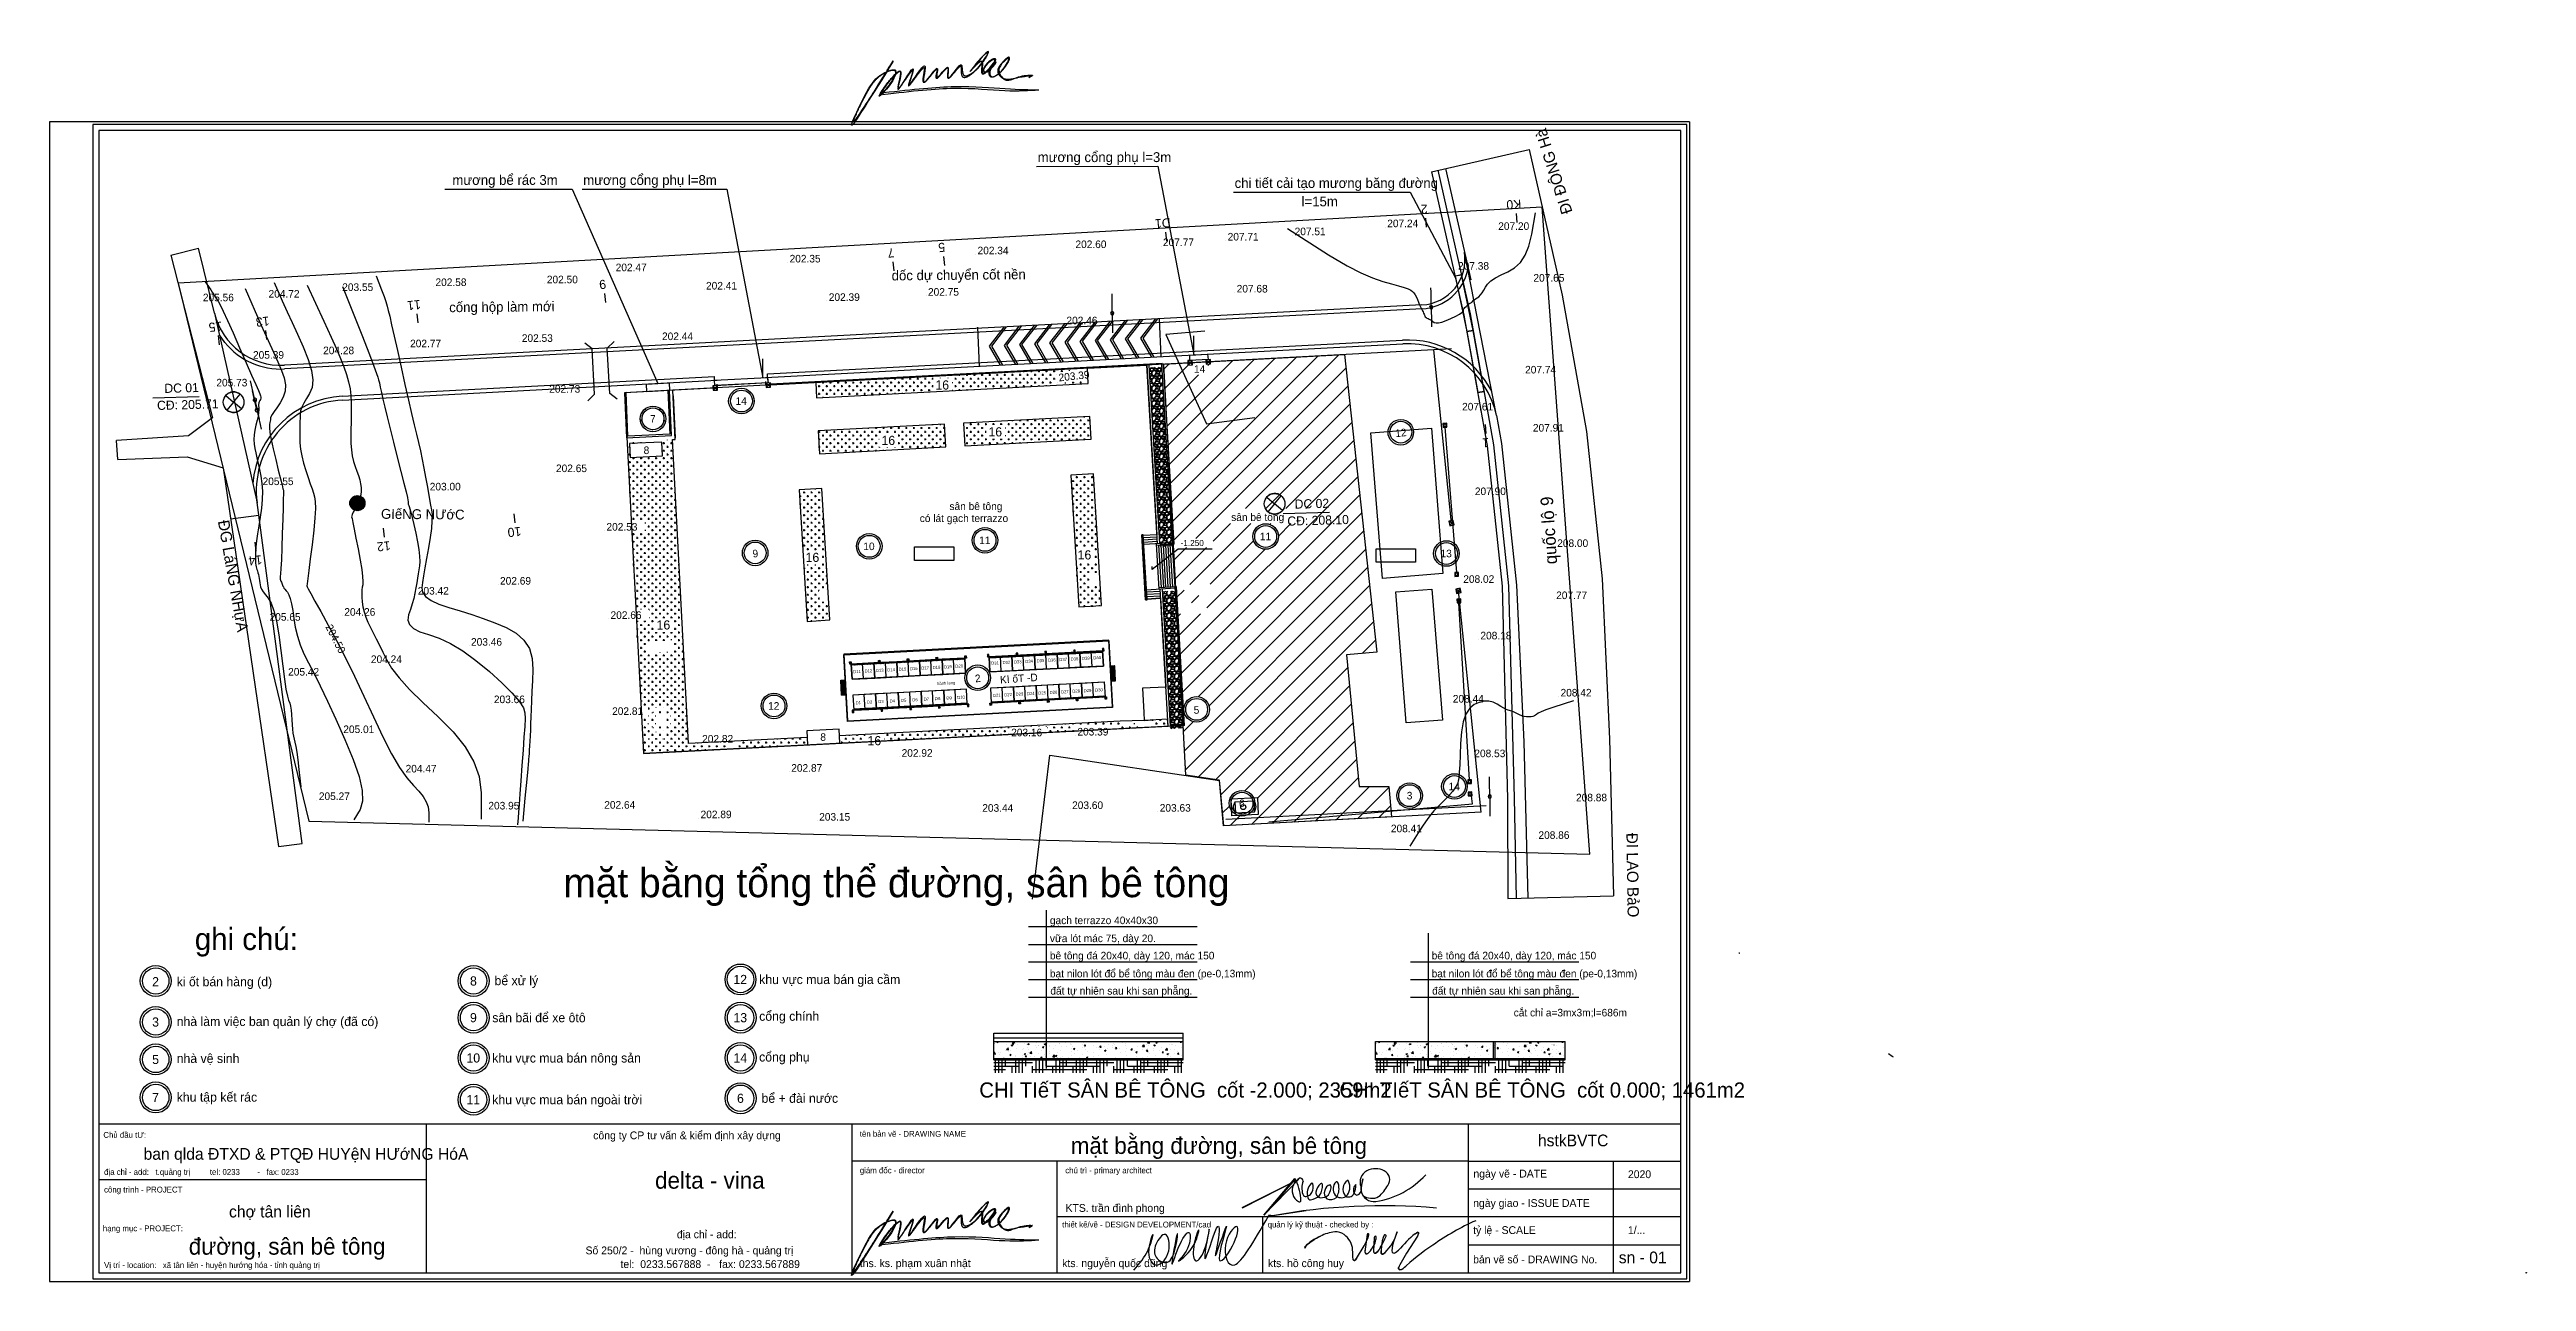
# Model space of a CAD drawing. Extents: x -31423 to 1909503, y -2344077 to 1640342.
# Drawn here: x -31423 to 295371, y -442281 to -279747 of the extents above; entities that cross this region are included whole.
import ezdxf

# ---------------------------------------------------------------- set-up
doc = ezdxf.new("R2010")
doc.units = 0
for name, color, linetype in [('Level 1', 7, 'Continuous'), ('Level 10', 7, 'Continuous'), ('Level 12', 7, 'Continuous'), ('Level 13', 7, 'Continuous'), ('Level 14', 7, 'Continuous'), ('Level 15', 7, 'Continuous'), ('Level 16', 7, 'Continuous'), ('Level 17', 7, 'Continuous'), ('Level 18', 7, 'Continuous'), ('Level 19', 7, 'Continuous'), ('Level 2', 7, 'Continuous'), ('Level 20', 7, 'Continuous'), ('Level 23', 7, 'Continuous'), ('Level 24', 7, 'Continuous'), ('Level 26', 7, 'Continuous'), ('Level 27', 7, 'Continuous'), ('Level 28', 7, 'Continuous'), ('Level 29', 7, 'Continuous'), ('Level 3', 7, 'Continuous'), ('Level 31', 7, 'Continuous'), ('Level 32', 7, 'Continuous'), ('Level 36', 7, 'Continuous'), ('Level 37', 7, 'Continuous'), ('Level 4', 7, 'Continuous'), ('Level 6', 7, 'Continuous'), ('Level 7', 7, 'Continuous')]:
    doc.layers.add(name, color=color, linetype=linetype)

msp = doc.modelspace()

# ---------------------------------------------------------------- texts
at = {"layer": 'Level 10'}
for s, p in [('207.51', (132850, -304243)), ('207.24', (145069, -303187)), ('207.20', (159710, -303544)), ('202.35', (66217, -307838)), ('202.34', (91016, -306764)), ('202.60', (103933, -305941)), ('207.77', (115479, -305678)), ('207.71', (124013, -304944)), ('202.58', (19498, -310948)), ('202.50', (34191, -310586)), ('202.47', (43272, -308994)), ('202.41', (55191, -311409)), ('207.38', (154405, -308792)), ('207.65', (164353, -310372)), ('205.56', (-11191, -312960)), ('204.72', (-2529, -312479)), ('203.55', (7193, -311598)), ('202.39', (71389, -312912)), ('202.75', (84475, -312224)), ('207.68', (125204, -311802)), ('202.46', (102745, -315998)), ('205.39', (-4577, -320535)), ('204.28', (4676, -319945)), ('202.77', (16148, -319028)), ('202.53', (30891, -318313)), ('202.44', (49385, -318080)), ('205.73', (-9413, -324194)), ('207.74', (163258, -322487)), ('202.73', (34506, -325020)), ('207.61', (154946, -327366)), ('207.91', (164286, -330156)), ('205.55', (-3317, -337213)), ('202.65', (35396, -335500)), ('203.00', (18739, -337912)), ('207.90', (156630, -338530)), ('202.53', (42054, -343220)), ('208.00', (167494, -345376)), ('202.69', (28012, -350344)), ('208.02', (155099, -350109)), ('203.42', (17165, -351657)), ('207.77', (167352, -352252)), ('205.65', (-2392, -355105)), ('204.26', (7469, -354448)), ('202.66', (42595, -354865)), ('203.46', (24186, -358399)), ('208.18', (157363, -357568)), ('205.42', (56, -362346)), ('204.24', (10977, -360684)), ('203.66', (27202, -365982)), ('208.44', (153718, -365903)), ('208.42', (167935, -365102)), ('205.01', (7337, -369930)), ('202.81', (42803, -367537)), ('203.39', (104189, -370251)), ('202.82', (54682, -371186)), ('202.92', (80996, -373056)), ('203.16', (95453, -370355)), ('208.53', (156561, -373112)), ('204.47', (15553, -375124)), ('202.87', (66435, -375030)), ('205.27', (4112, -378760)), ('203.95', (26474, -380006)), ('202.64', (41763, -379902)), ('203.60', (103490, -379947)), ('208.88', (169976, -378938)), ('202.89', (54474, -381159)), ('203.15', (70122, -381482)), ('203.44', (91636, -380312)), ('203.63', (115055, -380297)), ('208.41', (145552, -383016)), ('208.86', (165019, -383890))]:
    msp.add_text(s, height=1000, dxfattribs=at).set_placement(p)
msp.add_text('203.39', height=1000, rotation=6.07876, dxfattribs=at).set_placement((101762, -323537))
at = {"layer": 'Level 12'}
for s, rotation, p in [('2', 183.04175, (150364, -300191)), ('K0', 183.04175, (162718, -299534)), ('D1', 184.64064, (116432, -301979)), ('7', 186.23953, (79961, -305939)), ('5', 186.23953, (86661, -305207)), ('9', 186.23953, (41928, -310097)), ('11', 186.23953, (17490, -312769)), ('15', 186.23953, (-8704, -315633)), ('13', 186.23953, (-2481, -314953)), ('1', 183.04175, (158470, -331004)), ('10', 186.23953, (30732, -342707)), ('12', 186.23953, (13495, -344592)), ('14', 186.23953, (-3444, -346444))]:
    msp.add_text(s, height=1200, rotation=rotation, dxfattribs=at).set_placement(p)
at = {"layer": 'Level 19'}
for s, p in [('a100', (191508, -398933)), ('a99', (191508, -398935)), ('a98', (191508, -398936)), ('A97', (191508, -398938)), ('a96', (191508, -398939)), ('a95', (191508, -398941)), ('a94', (191508, -398942)), ('a93', (191508, -398944)), ('a92', (191508, -398945)), ('a91', (191508, -398946)), ('a90', (191508, -398948)), ('A89', (191509, -398949)), ('a88', (191509, -398955)), ('a75', (191510, -398933)), ('a74', (191510, -398934)), ('a73', (191510, -398936)), ('a87', (191509, -398957)), ('a86', (191509, -398958)), ('a85', (191509, -398960)), ('a84', (191509, -398961)), ('a83', (191509, -398963)), ('a82', (191509, -398964)), ('a81', (191509, -398966)), ('a80', (191510, -398967)), ('a79', (191510, -398969)), ('a78', (191510, -398970)), ('A77', (191510, -398972)), ('a76', (191510, -398973)), ('a72', (191510, -398937)), ('a71', (191510, -398939)), ('a70', (191510, -398940)), ('a69', (191510, -398942)), ('a68', (191510, -398943)), ('a67', (191510, -398945)), ('a66', (191510, -398946)), ('a65', (191510, -398948)), ('a64', (191511, -398949)), ('a51', (191511, -398955)), ('a50', (191511, -398957)), ('a49', (191511, -398958)), ('a48', (191511, -398960)), ('a47', (191511, -398961)), ('a46', (191511, -398963)), ('A45', (191511, -398964)), ('a44', (191511, -398966)), ('a43', (191512, -398967)), ('a42', (191512, -398969)), ('a41', (191512, -398970)), ('a40', (191512, -398972)), ('a39', (191512, -398973)), ('hành lang ', (191513, -398957)), ('a63', (191514, -398933)), ('a62', (191515, -398934)), ('A61', (191515, -398936)), ('a60', (191515, -398937)), ('a59', (191515, -398938)), ('a58', (191515, -398940)), ('a57', (191515, -398942)), ('a56', (191515, -398943)), ('a55', (191515, -398945)), ('a54', (191515, -398946)), ('a53', (191515, -398948)), ('a52', (191515, -398949)), ('a38', (191516, -398955)), ('a37', (191516, -398956)), ('a36', (191516, -398958)), ('a35', (191516, -398959)), ('a25', (191516, -398932)), ('a24', (191516, -398934)), ('a23', (191516, -398936)), ('a22', (191516, -398937)), ('a21', (191517, -398938)), ('a20', (191517, -398940)), ('a19', (191517, -398942)), ('a18', (191517, -398943)), ('a17', (191517, -398945)), ('a16', (191517, -398946)), ('a34', (191516, -398961)), ('a33', (191516, -398962)), ('a32', (191516, -398964)), ('a31', (191516, -398965)), ('a30', (191516, -398967)), ('a29', (191516, -398968)), ('a28', (191516, -398970)), ('a27', (191517, -398971)), ('a26', (191517, -398973)), ('a15', (191517, -398948)), ('a14', (191517, -398949)), ('a13', (191517, -398955)), ('a12', (191517, -398956)), ('a11', (191518, -398958)), ('a10', (191518, -398959)), ('a9', (191518, -398961)), ('a8', (191518, -398962)), ('a7', (191518, -398963)), ('a6', (191518, -398965)), ('a5', (191518, -398966)), ('a4', (191518, -398968)), ('a3', (191518, -398969)), ('a2', (191518, -398971)), ('a1', (191518, -398973))]:
    msp.add_text(s, height=0.4, rotation=93.0296, dxfattribs=at).set_placement(p)
at = {"layer": 'Level 20'}
for s, height, p in [('16', 1210, (85458, -324610)), ('14', 1000, (119572, -322401)), ('14', 1000, (59089, -326624)), ('7', 1000, (47804, -328977)), ('16', 1210, (92455, -330791)), ('8', 1000, (46958, -333120)), ('16', 1210, (78342, -331923)), ('sân bê tông', 1000, (87309, -340504)), ('có lát gạch terrazzo', 1000, (83389, -342088)), ('sân bê tông', 1000, (124482, -341942)), ('16', 1210, (68325, -347353)), ('10', 1000, (75948, -345792)), ('11', 1000, (91220, -344998)), ('16', 1210, (104220, -347024)), ('11', 1000, (128253, -344494)), ('13', 1000, (152100, -346736)), ('16', 1210, (48669, -356267)), ('12', 1000, (63379, -366850)), ('5', 1000, (119529, -367381)), ('8', 1000, (70269, -370956)), ('16', 1210, (76498, -371538)), ('6', 1000, (125505, -379692)), ('3', 1000, (147640, -378685)), ('14', 1000, (153158, -377475)), ('bể xử lý', 1210, (27286, -403193)), ('12', 1210, (58800, -403044)), ('khu vực mua bán gia cầm', 1210, (62204, -403045)), ('2', 1210, (-17882, -403336)), ('ki ốt bán hàng (d) ', 1210, (-14648, -403336)), ('8', 1210, (24052, -403241)), ('3', 1210, (-17882, -408657)), ('nhà làm việc ban quản lý chợ (đã có) ', 1210, (-14648, -408584)), ('9', 1210, (24052, -408083)), ('sân bãi để xe ôtô', 1210, (26986, -408083)), ('13', 1210, (58810, -408083)), ('cổng chính', 1210, (62204, -407886)), ('5', 1210, (-17882, -413593)), ('nhà vệ sinh', 1210, (-14648, -413459)), ('10', 1210, (23582, -413400)), ('khu vực mua bán nông sản', 1210, (26986, -413400)), ('14', 1210, (58810, -413400)), ('cổng phụ', 1210, (62195, -413268)), ('7', 1210, (-17882, -418608)), ('khu tập kết rác', 1210, (-14648, -418560)), ('11', 1210, (23582, -418906)), ('khu vực mua bán ngoài trời', 1210, (26986, -418906)), ('6', 1210, (59280, -418718)), ('bể + đài nước', 1210, (62514, -418713))]:
    msp.add_text(s, height=height, dxfattribs=at).set_placement(p)
for s, height, rotation, p in [('12', 1000, 6.09835, (146176, -330895)), ('quốc lộ 9', 1650, 93.70654, (167493, -347607)), ('9', 1000, 6.09835, (61380, -346776)), ('2', 1000, 6.09835, (90733, -363246)), ('KI ốT -D', 1000, 4.03294, (94013, -363400))]:
    msp.add_text(s, height=height, rotation=rotation, dxfattribs=at).set_placement(p)
at = {"layer": 'Level 24'}
for s, height, p in [('mặt bằng tổng thể đường, sân bê tông', 3840, (36368, -391586)), ('ghi chú:', 2904, (-12257, -398550))]:
    msp.add_text(s, height=height, dxfattribs=at).set_placement(p)
at = {"layer": 'Level 26'}
for s, height, p in [('-1.250', 810, (117799, -345258)), ('CHI TIếT SÂN BÊ TÔNG  cốt -2.000; 2359m2 ', 2000, (91247, -418020)), ('CHI TIếT SÂN BÊ TÔNG  cốt 0.000; 1461m2 ', 2000, (138761, -418020))]:
    msp.add_text(s, height=height, dxfattribs=at).set_placement(p)
at = {"layer": 'Level 28'}
for s, height, p in [('mặt bằng đường, sân bê tông', 2210.49, (103311, -425458)), ('đường, sân bê tông', 2210.49, (-13053, -438748)), ('sn - 01', 1545.5, (175612, -439885))]:
    msp.add_text(s, height=height, dxfattribs=at).set_placement(p)
at = {"layer": 'Level 3'}
msp.add_text('204.50', height=1000, rotation=297.18803, dxfattribs=at).set_placement((4943, -355900))
at = {"layer": 'Level 32'}
for s, p in [('gạch terrazzo 40x40x30', (100561, -395139)), ('vữa lót mác 75, dày 20.', (100561, -397512)), ('bê tông đá 20x40, dày 120, mác 150', (100561, -399786)), ('bạt nilon lót đổ bể tông màu đen (pe-0,13mm)', (100561, -402159)), ('bê tông đá 20x40, dày 120, mác 150', (150928, -399786)), ('bạt nilon lót đổ bể tông màu đen (pe-0,13mm)', (150928, -402159)), ('đất tự nhiên sau khi san phẵng.', (100621, -404432)), ('đất tự nhiên sau khi san phẵng.', (150988, -404432)), ('cắt chỉ a=3mx3m;l=686m ', (161755, -407313))]:
    msp.add_text(s, height=1000, dxfattribs=at).set_placement(p)
at = {"layer": 'Level 6'}
for s, height, rotation, p in [('ĐI ĐÔNG Hà', 1500, 107.61219, (169528, -301177)), ('dốc dự chuyển cốt nền', 1300, 0.54784, (79688, -310213)), ('cống hộp làm mới', 1300, 0.54784, (21314, -314405)), ('CĐ: 205.71', 1200, 1.58911, (-17221, -327305)), ('DC 01 ', 1200, 1.58911, (-16258, -325059)), ('DC 02', 1200, 1.58911, (132869, -340324)), ('ĐG LáNG NHựA', 1500, 279.94196, (-9223, -341972)), ('GIếNG NƯớC', 1300, 359.45216, (12305, -341652)), ('CĐ: 208.10', 1200, 1.58911, (131905, -342569)), ('ĐI LAO BảO', 1500, 270.86231, (176619, -383106))]:
    msp.add_text(s, height=height, rotation=rotation, dxfattribs=at).set_placement(p)
for s, p in [('mương cổng phụ l=3m', (98947, -294595)), (' mương bể rác 3m', (21241, -297607)), ('mương cổng phụ l=8m', (38991, -297609)), ('chi tiết cải tạo mương băng đường', (124932, -298007)), ('l=15m', (133768, -300438))]:
    msp.add_text(s, height=1300, dxfattribs=at).set_placement(p)

# ---------------------------------------------------------------- blocks, each defined once
blk = doc.blocks.new('PXNHAT')
at = {"layer": 'Level 29'}
for points in [[(8854, 13547), (4070, 5827), (-2906, -5431), (3044, 7208), (5500, 10652), (10422, 12446), (8372, 8241), (4623, 4479), (7493, 8695), (8660, 10029), (10729, 12209), (10422, 9616), (9165, 5487), (13747, 13519), (12969, 10091), (11222, 6079), (17230, 15830), (14162, 5817), (19688, 14554), (17381, 7728), (21852, 14483), (19956, 7433), (24579, 14907), (23418, 9209), (27579, 11418), (31661, 18433), (23289, 8346), (29400, 15792), (27691, 9663), (30183, 12080), (31899, 14400), (29483, 13340), (28096, 10760), (30530, 11613), (32103, 14118), (29884, 11893), (30053, 9324), (33200, 11453), (34950, 15197), (32493, 12854), (31650, 11356), (33613, 8625), (36175, 10289), (40119, 10621), (39214, 10155), (38698, 9890)], [(56, 168), (62, 199), (71, 235), (94, 319), (108, 365), (142, 469), (162, 526), (226, 705), (277, 839), (395, 1134), (462, 1295), (676, 1795), (840, 2163), (1205, 2951), (1405, 3371), (1986, 4559), (2391, 5350), (2870, 6237), (2947, 6379), (3082, 6623), (3140, 6727), (3257, 6935), (3315, 7038), (3432, 7241), (3490, 7341), (3665, 7635), (3781, 7825), (4103, 8326), (4312, 8625), (4757, 9188), (4993, 9452), (5509, 9949), (5788, 10183), (6411, 10623), (6753, 10830), (7149, 11032), (7163, 11039), (7176, 11045)], [(7176, 11045), (6763, 10380), (6355, 9724), (5156, 7800), (4390, 6579), (3108, 4561), (2572, 3728), (1792, 2541), (1512, 2122), (1074, 1483), (903, 1239), (640, 876), (540, 741), (382, 537), (320, 460), (222, 343), (183, 299), (121, 231), (96, 206), (68, 179), (62, 173), (56, 168)], [(8762, 13604), (8307, 12869), (7852, 12135), (7397, 11401), (7392, 11394), (7388, 11387)], [(7537, 11218), (7629, 11260), (7723, 11301), (7951, 11395), (8084, 11446), (8342, 11534), (8467, 11571), (8662, 11618), (8735, 11632), (8873, 11652), (8937, 11657), (9033, 11657), (9069, 11655), (9121, 11648), (9140, 11644), (9176, 11635), (9192, 11630), (9225, 11616), (9241, 11607), (9270, 11588), (9283, 11577), (9306, 11553), (9316, 11539), (9335, 11509), (9343, 11492), (9358, 11454), (9364, 11433), (9373, 11388), (9377, 11363), (9383, 11287), (9382, 11231), (9370, 11107), (9359, 11039), (9335, 10930), (9325, 10892), (9314, 10853)], [(9505, 10739), (9602, 10833), (9698, 10922), (9848, 11051), (9905, 11097), (10004, 11172), (10047, 11202), (10121, 11248), (10152, 11266), (10204, 11292), (10226, 11302), (10266, 11316), (10284, 11320), (10309, 11324), (10317, 11325), (10331, 11325), (10337, 11324), (10345, 11323), (10348, 11322), (10352, 11320), (10353, 11319), (10356, 11318), (10357, 11317), (10361, 11313), (10364, 11310), (10371, 11302), (10374, 11297), (10382, 11285), (10385, 11277), (10393, 11260), (10396, 11249), (10406, 11219), (10411, 11196), (10420, 11145), (10423, 11116), (10428, 11054), (10429, 11021), (10430, 10916), (10427, 10838), (10414, 10672), (10404, 10583), (10379, 10396), (10364, 10299), (10333, 10117), (10318, 10033), (10274, 9808), (10244, 9667), (10183, 9388), (10151, 9250), (10086, 8968), (10052, 8824), (9991, 8555), (9963, 8430), (9929, 8256), (9918, 8199), (9901, 8092), (9894, 8043), (9887, 7971), (9886, 7946), (9884, 7899), (9884, 7876), (9887, 7841), (9888, 7827), (9893, 7800), (9896, 7787), (9904, 7763), (9908, 7754), (9918, 7734), (9924, 7724), (9937, 7708), (9943, 7702), (9956, 7690), (9963, 7685), (9978, 7676), (9986, 7672), (10003, 7665), (10012, 7663), (10028, 7659), (10037, 7659), (10053, 7658), (10060, 7658), (10079, 7660), (10090, 7662), (10110, 7668), (10119, 7672), (10137, 7679), (10145, 7683), (10169, 7697), (10185, 7707), (10215, 7729), (10230, 7741), (10261, 7767), (10276, 7782), (10308, 7813), (10325, 7830), (10379, 7887), (10419, 7932), (10503, 8032), (10547, 8087), (10593, 8146)], [(10593, 8146), (10639, 8206), (10688, 8270), (10846, 8483), (10963, 8646), (11206, 8993), (11333, 9177), (11592, 9554), (11723, 9746), (11995, 10141), (12136, 10343), (12382, 10690), (12490, 10839), (12664, 11068), (12732, 11156), (12846, 11295), (12892, 11349), (12968, 11434), (12999, 11466), (13051, 11517), (13072, 11536), (13106, 11565), (13120, 11576), (13137, 11588), (13141, 11591), (13144, 11593)], [(13144, 11593), (13145, 11580), (13146, 11565), (13145, 11530), (13144, 11511), (13140, 11468), (13138, 11445), (13128, 11370), (13118, 11312), (13094, 11186), (13079, 11118), (13044, 10975), (13025, 10899), (12985, 10752), (12965, 10681), (12926, 10550), (12908, 10491), (12870, 10372), (12851, 10312), (12792, 10132), (12750, 10012), (12645, 9711), (12581, 9534), (12473, 9238), (12428, 9116), (12361, 8926), (12336, 8852), (12297, 8736), (12282, 8690), (12260, 8616), (12252, 8586), (12240, 8538), (12236, 8518), (12229, 8485), (12227, 8471), (12224, 8447), (12223, 8437), (12222, 8417), (12222, 8409), (12223, 8392), (12224, 8384), (12227, 8367), (12229, 8358), (12235, 8343), (12237, 8337), (12244, 8324), (12248, 8318), (12258, 8305), (12264, 8299), (12277, 8288), (12284, 8283), (12300, 8274), (12308, 8271), (12324, 8266), (12333, 8265), (12348, 8263), (12355, 8263), (12368, 8264), (12375, 8265), (12386, 8267), (12392, 8269), (12405, 8273), (12413, 8276), (12427, 8283), (12433, 8286), (12446, 8294), (12452, 8298), (12469, 8310), (12480, 8318), (12502, 8337), (12513, 8347), (12536, 8369), (12548, 8381), (12584, 8419), (12610, 8448), (12665, 8512), (12695, 8548), (12757, 8625), (12790, 8666), (12902, 8809), (12987, 8922), (13169, 9168), (13267, 9301), (13560, 9702), (13767, 9987), (14151, 10507), (14328, 10742), (14625, 11125), (14748, 11278), (14955, 11525), (15041, 11624), (15184, 11779), (15244, 11840), (15343, 11936), (15385, 11974), (15454, 12032), (15484, 12054), (15532, 12088), (15553, 12101), (15571, 12111)], [(15657, 12141), (15658, 12140), (15659, 12139), (15663, 12133), (15665, 12130), (15669, 12119), (15672, 12112), (15676, 12095), (15679, 12085), (15685, 12054), (15688, 12029), (15691, 11972), (15692, 11940), (15691, 11870), (15690, 11832), (15685, 11752), (15681, 11709), (15667, 11565), (15653, 11455), (15619, 11223), (15599, 11100), (15556, 10848), (15534, 10719), (15484, 10433), (15457, 10276), (15413, 10000), (15396, 9880), (15371, 9681), (15363, 9600), (15353, 9464), (15351, 9407), (15350, 9312), (15351, 9271), (15356, 9203), (15360, 9174), (15369, 9122), (15374, 9100), (15387, 9057), (15395, 9036), (15412, 9003), (15420, 8990), (15439, 8965), (15449, 8953), (15469, 8936), (15478, 8929), (15496, 8917), (15506, 8912), (15526, 8904), (15536, 8900), (15556, 8895), (15566, 8893), (15592, 8891), (15607, 8890), (15636, 8893), (15650, 8895), (15678, 8902), (15692, 8906), (15719, 8916), (15732, 8921), (15769, 8938), (15793, 8951), (15840, 8981), (15865, 8998), (15914, 9034), (15939, 9054), (16016, 9118), (16070, 9167), (16182, 9276), (16240, 9336), (16360, 9465), (16422, 9534), (16616, 9754), (16752, 9916), (17030, 10252), (17170, 10426), (17448, 10768), (17585, 10936), (17813, 11210), (17908, 11321), (18063, 11497), (18126, 11566), (18231, 11675), (18274, 11718), (18345, 11784), (18374, 11810), (18422, 11849), (18442, 11864), (18474, 11886), (18487, 11894), (18505, 11904), (18511, 11907), (18517, 11910)], [(15571, 12111), (15586, 12120), (15600, 12126), (15624, 12135), (15634, 12138), (15646, 12141), (15650, 12141), (15655, 12141), (15657, 12141), (15657, 12141)], [(18517, 11910), (18518, 11900), (18519, 11887), (18520, 11857), (18520, 11840), (18518, 11801), (18516, 11780), (18509, 11715), (18503, 11667), (18486, 11564), (18476, 11509), (18453, 11392), (18440, 11331), (18398, 11137), (18367, 10998), (18314, 10759), (18292, 10658), (18257, 10488), (18244, 10416), (18225, 10297), (18218, 10248), (18209, 10165), (18206, 10131), (18204, 10072), (18203, 10048), (18205, 10004), (18207, 9986), (18211, 9952), (18214, 9937), (18222, 9908), (18227, 9893), (18241, 9863), (18250, 9848), (18269, 9826), (18277, 9817), (18296, 9802), (18307, 9796), (18328, 9785), (18339, 9781), (18362, 9775), (18373, 9773), (18395, 9772), (18405, 9772), (18426, 9774), (18436, 9775), (18463, 9781), (18480, 9787), (18513, 9800), (18529, 9808), (18561, 9826), (18578, 9836), (18610, 9858), (18627, 9870), (18678, 9908), (18713, 9938), (18787, 10003), (18825, 10040), (18905, 10118), (18946, 10161), (19075, 10295), (19166, 10396), (19355, 10608), (19453, 10721), (19651, 10948), (19751, 11064), (19949, 11289), (20047, 11398), (20237, 11603), (20328, 11698), (20463, 11829), (20511, 11873), (20601, 11952), (20644, 11986), (20707, 12031), (20729, 12046), (20771, 12070), (20790, 12080), (20817, 12091), (20826, 12094), (20843, 12099), (20849, 12100), (20856, 12100), (20858, 12100), (20859, 12100)], [(20859, 12100), (20860, 12099), (20862, 12097), (20866, 12089), (20868, 12085), (20873, 12072), (20876, 12065), (20880, 12047), (20883, 12037), (20889, 12004), (20892, 11977), (20897, 11916), (20898, 11882), (20897, 11808), (20896, 11769), (20892, 11686), (20889, 11642), (20877, 11496), (20865, 11387), (20838, 11163), (20823, 11048), (20794, 10820), (20781, 10708), (20762, 10529), (20756, 10459), (20749, 10340), (20747, 10290), (20747, 10205), (20748, 10169), (20752, 10108), (20755, 10082), (20763, 10037), (20767, 10017), (20778, 9978), (20784, 9960), (20802, 9923), (20813, 9906), (20835, 9879), (20844, 9869), (20866, 9851), (20878, 9843), (20904, 9830), (20917, 9824), (20944, 9817), (20958, 9815), (20985, 9813), (20998, 9813), (21023, 9815), (21036, 9818), (21061, 9823), (21073, 9827), (21105, 9838), (21125, 9846), (21165, 9867), (21185, 9878), (21225, 9904), (21245, 9918), (21306, 9963), (21347, 9997), (21432, 10073), (21477, 10115), (21568, 10206), (21616, 10255), (21760, 10410), (21861, 10524), (22068, 10765), (22175, 10892), (22391, 11150), (22500, 11281), (22716, 11537), (22822, 11662), (23028, 11895), (23127, 12004), (23275, 12156), (23329, 12208), (23430, 12300), (23477, 12340), (23548, 12394), (23573, 12412), (23620, 12441), (23642, 12453), (23674, 12467), (23685, 12471), (23705, 12477), (23713, 12478), (23723, 12479), (23726, 12479), (23731, 12479), (23732, 12478), (23734, 12478), (23734, 12478), (23735, 12477), (23736, 12477), (23739, 12474), (23741, 12472), (23746, 12465), (23749, 12460), (23755, 12448), (23758, 12441), (23761, 12433)], [(23761, 12433), (23765, 12424), (23768, 12415), (23776, 12386), (23781, 12364), (23790, 12315), (23794, 12288), (23800, 12229), (23803, 12197), (23809, 12097), (23810, 12023), (23811, 11865), (23810, 11781), (23808, 11608), (23806, 11518), (23805, 11338), (23805, 11246), (23808, 11066), (23812, 10977), (23824, 10804), (23834, 10721), (23857, 10584), (23869, 10528), (23900, 10422), (23918, 10372), (23948, 10310), (23956, 10294), (23973, 10264), (23983, 10250), (24011, 10208), (24032, 10182), (24077, 10135), (24101, 10114), (24153, 10076), (24180, 10060), (24237, 10032), (24266, 10020), (24327, 10002), (24358, 9995), (24422, 9985), (24455, 9982), (24545, 9979), (24603, 9983), (24722, 10001), (24784, 10014), (24909, 10049), (24974, 10071), (25163, 10145), (25291, 10207), (25555, 10353), (25690, 10437), (25964, 10624), (26102, 10726), (26334, 10909), (26426, 10985), (26616, 11148), (26713, 11234), (26904, 11412), (26999, 11503), (27279, 11780), (27460, 11972), (27896, 12459), (28142, 12757), (28365, 13047)], [(26927, 12527), (25778, 11364), (27052, 12658), (27242, 12850), (27369, 12972), (27570, 13150), (27645, 13214), (27778, 13319), (27836, 13361), (27935, 13426), (27977, 13452), (28048, 13490), (28078, 13504), (28134, 13526), (28159, 13534), (28195, 13541), (28208, 13543), (28231, 13544), (28240, 13543), (28254, 13541), (28259, 13540), (28268, 13536), (28272, 13535), (28278, 13531), (28280, 13529), (28284, 13526), (28286, 13524), (28290, 13520), (28292, 13517), (28299, 13508), (28304, 13501), (28314, 13482), (28319, 13470), (28328, 13444), (28333, 13429), (28339, 13402), (28342, 13389), (28345, 13377)], [(28570, 13320), (28653, 13433), (28732, 13544), (28957, 13868), (29088, 14072), (29261, 14361), (29317, 14460), (29406, 14626), (29441, 14696), (29493, 14809), (29513, 14854), (29542, 14929), (29552, 14960), (29568, 15013), (29574, 15035), (29583, 15074), (29585, 15091), (29589, 15121), (29589, 15135), (29589, 15163), (29588, 15177), (29583, 15202), (29580, 15212), (29572, 15232), (29567, 15243), (29556, 15261), (29549, 15270), (29535, 15285), (29526, 15292), (29509, 15304), (29499, 15308), (29480, 15316), (29470, 15319), (29451, 15322), (29442, 15323), (29424, 15324), (29415, 15323), (29398, 15321), (29390, 15320), (29369, 15315), (29356, 15311), (29330, 15301), (29318, 15296), (29292, 15283), (29279, 15276), (29252, 15260), (29239, 15251), (29197, 15223), (29168, 15202), (29106, 15153), (29073, 15126), (29004, 15067), (28968, 15035), (28850, 14928), (28763, 14844), (28578, 14660), (28479, 14559), (28273, 14345), (28166, 14231), (27801, 13837), (27531, 13537), (27096, 13048), (26927, 12855), (25788, 11374)], [(28365, 13047), (28364, 12974), (28360, 12897), (28350, 12734), (28343, 12649), (28322, 12427), (28307, 12286), (28279, 12007), (28265, 11868), (28247, 11643), (28242, 11554), (28237, 11401), (28237, 11335), (28240, 11224), (28243, 11176), (28253, 11095), (28259, 11060), (28274, 10993), (28283, 10962), (28303, 10912), (28313, 10893), (28330, 10864), (28337, 10853), (28354, 10830), (28365, 10818), (28388, 10796), (28401, 10786), (28427, 10769), (28442, 10761), (28471, 10749), (28485, 10744), (28516, 10737), (28531, 10734), (28562, 10732), (28577, 10732), (28617, 10734), (28641, 10737), (28690, 10748), (28715, 10756), (28764, 10774), (28789, 10784), (28862, 10819), (28910, 10847), (29011, 10912), (29062, 10949), (29169, 11031), (29224, 11076), (29287, 11131), (29295, 11138), (29303, 11145)], [(31038, 13117), (31093, 13196), (31143, 13272), (31221, 13399), (31251, 13451), (31298, 13542), (31316, 13580), (31344, 13647), (31355, 13676), (31371, 13728), (31377, 13751), (31385, 13796), (31387, 13819), (31387, 13857), (31386, 13873), (31381, 13904), (31377, 13919), (31366, 13947), (31360, 13960), (31344, 13983), (31336, 13994), (31316, 14014), (31305, 14023), (31283, 14037), (31273, 14042), (31252, 14052), (31242, 14055), (31220, 14061), (31210, 14064), (31181, 14068), (31162, 14070), (31125, 14070), (31106, 14069), (31067, 14065), (31047, 14062), (30987, 14051), (30946, 14040), (30860, 14014), (30815, 13997), (30722, 13959), (30673, 13938), (30526, 13867), (30423, 13810), (30215, 13681), (30109, 13608), (29956, 13491), (29907, 13452), (29811, 13370), (29764, 13328), (29625, 13199), (29537, 13109), (29330, 12880), (29216, 12738), (29035, 12481), (28962, 12366), (28851, 12165), (28808, 12079), (28744, 11929), (28721, 11863), (28686, 11748), (28675, 11697), (28659, 11600), (28655, 11552), (28657, 11476), (28660, 11446), (28671, 11388), (28679, 11360), (28699, 11312), (28710, 11292), (28737, 11253), (28752, 11235), (28780, 11209), (28792, 11199), (28813, 11184), (28822, 11179), (28841, 11168), (28851, 11163), (28888, 11146), (28916, 11137), (28946, 11131)], [(29303, 11145), (29381, 11162), (29463, 11186), (29633, 11249), (29720, 11288), (29849, 11353), (29889, 11374), (29929, 11397)], [(29688, 11513), (29839, 11667), (29993, 11835), (30178, 12044), (30210, 12081), (30242, 12117)], [(29929, 11397), (29904, 11295), (29887, 11194), (29870, 11001), (29870, 10908), (29885, 10732), (29900, 10649), (29937, 10525), (29954, 10479), (29992, 10401), (30011, 10368), (30053, 10307), (30076, 10279), (30127, 10228), (30154, 10205), (30212, 10165), (30242, 10147), (30306, 10119), (30339, 10107), (30407, 10089), (30443, 10083), (30514, 10075), (30551, 10074), (30650, 10077), (30713, 10084), (30844, 10110), (30911, 10129), (31047, 10175), (31117, 10204), (31322, 10298), (31461, 10375), (31731, 10548), (31860, 10640), (31991, 10742)], [(30242, 12117), (30166, 11988), (30096, 11854), (30039, 11719), (30038, 11717), (30038, 11716)], [(32161, 10880), (32267, 10968), (32372, 11062), (32757, 11425), (33031, 11723), (33326, 12095), (33369, 12150), (33452, 12261), (33493, 12317), (33613, 12485), (33690, 12598), (33857, 12856), (33944, 13000), (34100, 13277), (34169, 13409), (34263, 13610), (34295, 13683), (34344, 13808), (34363, 13861), (34391, 13949), (34401, 13985), (34415, 14048), (34420, 14075), (34426, 14121), (34428, 14142), (34428, 14179), (34427, 14195), (34423, 14228), (34420, 14245), (34411, 14273), (34407, 14284), (34395, 14306), (34388, 14317), (34371, 14338), (34360, 14348), (34340, 14362), (34331, 14368), (34314, 14376), (34306, 14379), (34291, 14384), (34284, 14385), (34264, 14389), (34251, 14390), (34227, 14390), (34215, 14389), (34192, 14386), (34181, 14384), (34149, 14375), (34129, 14368), (34087, 14351), (34066, 14341), (34023, 14318), (34001, 14305), (33956, 14277), (33933, 14262), (33857, 14209), (33803, 14168), (33689, 14076), (33630, 14025), (33507, 13915), (33443, 13857), (33242, 13662), (33099, 13516), (32820, 13211), (32683, 13053), (32430, 12744), (32315, 12591), (32138, 12326), (32070, 12213), (31956, 11986), (31910, 11872), (31853, 11677), (31836, 11595), (31817, 11431), (31816, 11348), (31830, 11183), (31846, 11101), (31879, 10993), (31888, 10968), (31898, 10943)], [(5950, 6068), (5969, 6109), (5992, 6155), (6046, 6256), (6077, 6311), (6146, 6429), (6183, 6491), (6313, 6704), (6417, 6866), (6641, 7207), (6762, 7386), (7129, 7918), (7386, 8275), (7657, 8638), (7698, 8693), (7818, 8850), (7893, 8947), (8039, 9130), (8110, 9217), (8290, 9433), (8399, 9559), (8568, 9748), (8618, 9803), (8702, 9895), (8734, 9930), (8794, 9996), (8823, 10027), (8911, 10122), (8972, 10189), (9070, 10294), (9105, 10331), (9141, 10368)], [(9141, 10368), (9076, 10217), (9001, 10057), (8830, 9727), (8735, 9557), (8433, 9045), (8204, 8696), (7888, 8255), (7816, 8157), (7669, 7962), (7595, 7865), (7372, 7581), (7222, 7398), (6948, 7077), (6824, 6936), (6603, 6694), (6505, 6591), (6340, 6423), (6272, 6355), (6144, 6235), (6086, 6182), (6003, 6111), (5975, 6088), (5950, 6068)], [(6484, 6219), (13267, 6998), (22647, 8075), (34099, 6791), (38776, 7100), (40852, 7237)], [(6690, 6631), (13473, 7363), (22854, 8375), (34235, 7347), (38844, 7270), (40852, 7237)], [(31991, 10742), (32041, 10653), (32098, 10566), (32222, 10402), (32289, 10325), (32425, 10183), (32495, 10118), (32676, 9968), (32790, 9891), (33024, 9762), (33145, 9711), (33392, 9631), (33519, 9603), (33779, 9566), (33911, 9557), (34182, 9556), (34320, 9564), (34603, 9593), (34747, 9614), (35144, 9683), (35403, 9741), (35941, 9870), (36220, 9942), (36800, 10085), (37544, 10157), (37913, 10233), (37970, 10244), (38140, 10278), (38256, 10299), (38422, 10327), (38471, 10335), (38618, 10358), (38718, 10373), (38919, 10399), (39020, 10411), (39178, 10427), (39238, 10431), (39337, 10437), (39378, 10439), (39433, 10439), (39450, 10439), (39466, 10439)], [(39466, 10439), (39441, 10421), (39412, 10402), (39346, 10361), (39310, 10339), (39231, 10294), (39190, 10270), (39050, 10194), (38945, 10139), (38774, 10050), (38711, 10018), (38649, 9986)]]:
    blk.add_open_spline(points, degree=3, dxfattribs=at)
blk = doc.blocks.new('SC6460')
at = {"layer": 'Level 1'}
blk.add_line((0, 0), (0, 0), dxfattribs=at)
blk = doc.blocks.new('DINHPH')
at = {"layer": 'Level 29'}
for p, q in [((-122, 140), (14445, 7391)), ((0, 0), (14445, 7391)), ((5473, -1835), (13432, 7508)), ((13482, 7418), (5473, -1835)), ((14445, 7391), (5473, -1835)), ((30812, 7465), (30348, 5405)), ((30475, 5127), (30812, 7465)), ((6578, -1889), (7655, -1994)), ((6757, -1768), (7726, -1901)), ((7726, -1901), (16251, -670))]:
    blk.add_line(p, q, dxfattribs=at)
for centre, radius, start, end in [((17278, 3541), 4878, 123.275463, 150.637721), ((3220, 1809), 11694, 3.467915, 29.166497), ((14780, 6929), 712, 353.338902, 104.498984), ((20776, 5065), 5581, 161.386523, 195.845365), ((25674, 4843), 2504, 132.055337, 219.265567), ((24136, 6471), 270, 34.660485, 121.016331), ((22859, 5656), 1785, 358.509955, 32.880354), ((28410, 4803), 2722, 125.065263, 214.330586), ((24321, 5340), 3197, 312.226864, 28.805295), ((26899, 6800), 237, 19.848501, 102.813411), ((33336, 6646), 3236, 117.663526, 202.555082), ((34045, 5393), 4675, 61.077366, 118.22784), ((30946, 23038), 21587, 278.469985, 317.670181), ((35212, 7262), 2477, 323.578699, 63.799206), ((36080, -157908), 158483, 85.08983, 100.332086), ((16012, 4493), 3314, 154.253859, 239.564367), ((14559, 2002), 431, 238.412959, 329.556944), ((-23845, 169), 38809, 2.3847, 3.467915), ((16244, 3837), 887, 199.428583, 314.656768), ((20062, 3755), 3503, 134.857753, 197.857301), ((17488, 2847), 778, 192.319363, 266.762846), ((16532, 4517), 1354, 284.362447, 335.70744), ((16562, 6758), 4769, 280.657137, 311.625349), ((17845, 5927), 401, 67.403818, 129.214967), ((14391, 5478), 3700, 335.780347, 12.796387), ((20071, 3889), 1289, 173.753101, 264.614453), ((22099, 3643), 3332, 130.220797, 173.329653), ((15898, 5763), 4615, 326.153025, 2.901442), ((20178, 5948), 332, 8.393532, 133.942823), ((19938, 5983), 3376, 270.202726, 308.081049), ((22947, 3783), 2004, 160.211687, 227.616719), ((22757, 4256), 1708, 100.804776, 173.106806), ((22460, 4918), 2754, 251.725196, 304.782544), ((12729, 8010), 10406, 333.241151, 342.188095), ((21775, 5244), 956, 334.175218, 46.195837), ((25287, 4873), 2239, 226.14705, 301.889942), ((20670, 4893), 4037, 326.351593, 10.221336), ((27189, 4206), 1391, 222.399267, 338.38496), ((30211, 4647), 1833, 131.228613, 213.244216), ((24492, 5809), 4516, 332.070908, 2.756458), ((29633, 4573), 1333, 224.243575, 255.821146), ((28864, 4854), 1634, 285.717712, 9.617707), ((34673, 5364), 4407, 169.106768, 208.914009), ((33639, 4957), 3307, 191.590579, 278.469985), ((33075, 6197), 3726, 232.671774, 298.54149), ((27986, 10945), 10562, 310.574513, 330.793022)]:
    blk.add_arc(centre, radius, start, end, dxfattribs=at)
blk = doc.blocks.new('CONGHU')
at = {"layer": 'Level 29'}
for points in [[(-133, 245), (-28, 48), (155, 456), (663, 948), (1599, 1740)], [(-28, 48), (28, -48), (174, 345), (373, 605), (822, 1033), (1592, 1680), (1962, 1943), (2332, 2193), (2962, 2547), (3359, 2755), (3928, 3014)], [(12742, -3164), (13165, -2719), (15103, 554), (16086, 2448), (16325, 3381)], [(15965, 3616), (15872, 3494), (15289, -987)], [(17736, 2698), (17520, -771)], [(20224, 3280), (19997, 2712), (19743, 1812), (19411, -1072)], [(20154, -1438), (20521, -1141), (21923, 564), (22981, 2385), (23598, 4108), (22806, 2084), (22413, 750), (22217, -738)], [(29039, 3686), (28823, 3061), (25982, -1317), (24259, -4330), (23859, -5152)], [(28194, 3633), (28660, 3963), (28779, 4016), (28860, 4032), (28923, 4023), (28991, 3988), (29036, 3944), (29072, 3868), (29079, 3813), (29072, 3757), (28984, 3527), (28705, 2879)], [(28213, 3648), (28688, 3948)], [(28624, 3908), (28774, 4003), (28856, 4013), (28905, 4008), (28932, 3993), (28984, 3957), (29022, 3920), (29045, 3881), (29060, 3808), (29056, 3767), (29053, 3736), (29037, 3681)], [(13181, -2693), (12826, -3146), (12742, -3164), (12526, -3174), (12399, -3072), (12327, -3026), (12277, -2896)], [(15346, -546), (15337, -968), (15402, -1233), (15499, -1342), (15633, -1420), (15798, -1453), (15948, -1418), (16048, -1377), (16223, -1253)], [(17509, -835), (17614, -1093), (17734, -1216), (17938, -1274), (18083, -1293), (18205, -1218), (18620, -858)], [(17985, -1315), (18408, -1010), (18620, -858)], [(19452, -714), (19479, -1243), (19778, -1514), (19926, -1472), (20097, -1422), (20521, -1141)], [(23146, -1177), (23922, -577)], [(24078, -4703), (23932, -5031), (23886, -5165), (23896, -5208), (23924, -5330), (23993, -5433), (24055, -5465), (24079, -5474), (24280, -5532), (24345, -5536), (24419, -5536), (24512, -5527), (24595, -5513), (24689, -5485), (24883, -5420), (25026, -5364), (25100, -5299)], [(25028, -5368), (24547, -5565), (24184, -5538), (23905, -5315), (23935, -4996)], [(23920, -5155), (23943, -5295), (24005, -5374), (24044, -5426), (24198, -5509)], [(24476, -5509), (25028, -5368)], [(24799, -5427), (25013, -5345), (25191, -5197), (25503, -4916), (25792, -4657)]]:
    blk.add_lwpolyline(points, dxfattribs=at)
for centre, radius, start, end in [((67683, -47864), 59862, 113.5869, 125.734511), ((8307, -7779), 11646, 112.16, 136.4447), ((8426, -5296), 9449, 94.892666, 118.523546), ((7870, 447), 3680, 54.637685, 93.884783), ((6771, -922), 5433, 4.590294, 53.538268), ((16105, 3439), 227, 345.385967, 128.297525), ((11786, 3509), 6510, 311.451068, 344.650385), ((18014, 2723), 279, 48.709956, 185.248139), ((15878, 2626), 2341, 338.978583, 7.536184), ((8165, 7213), 13207, 322.331224, 340.880635), ((20456, 3107), 289, 310.434584, 143.304056), ((46795, -19512), 29693, 128.741277, 140.380713), ((62392, -44616), 54190, 123.198725, 133.591888), ((28860, 3813), 219, 324.61395, 141.912669), ((-32216, -3357), 44495, 0.593896, 3.699181), ((12619, -2840), 347, 189.408151, 290.746953), ((15773, -1008), 484, 177.522708, 311.690464), ((17944, -879), 437, 165.689286, 275.414866), ((19827, -1164), 426, 167.507309, 320.021468), ((22793, -720), 577, 181.807629, 307.668819), ((24290, -5119), 432, 184.425372, 295.476306)]:
    blk.add_arc(centre, radius, start, end, dxfattribs=at)
blk = doc.blocks.new('QUOCDU')
at = {"layer": 'Level 29'}
blk.add_open_spline([(0, 0), (2249, 2648), (5021, 5912), (7596, 15529), (3702, 5530), (7777, -265), (13119, 6355), (11181, 14610), (6840, 8566), (6833, 4208), (11815, 1361), (14613, 7070), (15371, 16951), (11934, -2855), (15026, 8669), (19646, 15390), (19368, 6991), (12854, 1231), (20976, 7035), (23060, 17148), (19748, 7551), (20671, 1274), (24839, 6680), (26672, 19866), (22370, -4179), (29568, 20196), (29043, 9632), (26470, 358), (34189, 22944), (26458, -1831), (34784, 8444), (36638, 17905), (29463, 9455), (33342, -3326), (40471, 8990), (46097, 18710)], degree=3, dxfattribs=at)
blk = doc.blocks.new('KTC')
at = {"layer": 'Level 1'}
for p, q in [((419299, 296306), (11065, 296306)), ((11065, 296306), (11065, 677)), ((417756, 294763), (12608, 294763)), ((12608, 294763), (12608, 2220)), ((417756, 2220), (417756, 294763)), ((419299, 677), (419299, 296306)), ((12608, 40383), (417756, 40383)), ((96447, 40383), (96447, 2220)), ((205468, 40383), (205468, 2220)), ((205468, 40383), (205468, 2220)), ((363331, 40383), (363331, 2220)), ((363331, 40377), (417756, 40377)), ((363331, 40377), (417756, 40377)), ((12608, 26072), (96447, 26072)), ((363331, 30842), (205468, 30842)), ((258089, 2220), (258089, 30842)), ((363331, 30842), (417756, 30842)), ((400528, 2220), (400528, 30842)), ((363331, 23687), (417756, 23687)), ((417756, 16531), (258089, 16531)), ((310710, 2220), (310710, 16531)), ((363331, 9375), (417756, 9375)), ((11065, 677), (419299, 677)), ((12608, 2220), (417756, 2220))]:
    blk.add_line(p, q, dxfattribs=at)
at = {"layer": 'Level 2'}
for p, q in [((0, 296983), (0, 0)), ((419975, 296983), (0, 296983)), ((419975, 296983), (419975, 0)), ((0, 0), (419975, 0))]:
    blk.add_line(p, q, dxfattribs=at)
at = {"layer": 'Level 1'}
blk.add_blockref('SC6460', (310710, 30842), dxfattribs=at)
at = {"layer": 'Level 29'}
for name, p in [('DINHPH', (305536, 18818)), ('CONGHU', (321550, 8562))]:
    blk.add_blockref(name, p, dxfattribs=at)
at = {"layer": 'Level 29', "xscale": 0.75, "yscale": 0.75}
blk.add_blockref('QUOCDU', (277693, 2857), dxfattribs=at)
at = {"layer": 'Level 26'}
for s, height, p in [('Chủ đầu tƯ:             ', 1500, (13778, 36784)), ('công ty CP tư vấn & kiểm định xây dựng ', 2000, (139239, 36420)), ('tên bản vẽ - DRAWING NAME', 1500, (207516, 37054)), ('ban qlda ĐTXD & PTQĐ HUYệN HƯớNG HóA', 3000, (24083, 31166)), ('hstkBVTC', 3000, (381178, 34617)), ('địa chỉ - add:   t.quảng trị         tel: 0233        -   fax: 0233                    ', 1500, (13967, 27293)), ('delta - vina', 4290.86, (155076, 23759)), ('giám đốc - director', 1500, (207516, 27697)), ('chủ trì - primary architect', 1500, (260137, 27697)), ('ngày vẽ - DATE', 2000, (364655, 26616)), ('2020', 2000, (404235, 26462)), ('công trình - PROJECT', 1500, (13967, 22777)), ('chợ tân liên', 3000, (45967, 16387)), ('KTS. trần đình phong', 2000, (260197, 17827)), ('ngày giao - ISSUE DATE ', 2000, (364592, 19082)), ('hạng mục - PROJECT:', 1500, (13653, 12837)), ('địa chỉ - add:', 2000, (160663, 11064)), ('thiết kế/vẽ - DESIGN DEVELOPMENT/cad', 1500, (259350, 13827)), ('quản lý kỹ thuật - checked by :', 1500, (311971, 13827)), ('tỷ lệ - SCALE', 2000, (364592, 12150)), ('1/...', 2000, (404235, 12150)), ('Số 250/2 -  hùng vương - đông hà - quảng trị', 2000, (137272, 6951)), ('bản vẽ số - DRAWING No.  ', 2000, (364592, 4643)), ('Vị trí - location:   xã tân liên - huyện hướng hóa - tỉnh quảng trị', 1500, (13967, 3441)), ('tel:  0233.567888  -   fax: 0233.567889', 2000, (146222, 3441)), ('ths. ks. phạm xuân nhật', 2000, (207516, 3675)), ('kts. nguyễn quốc dũng', 2000, (259350, 3675)), ('kts. hồ công huy', 2000, (312034, 3675))]:
    blk.add_text(s, height=height, dxfattribs=at).set_placement(p)
blk = doc.blocks.new('MCD')
at = {"layer": 'Level 7'}
for points in [[(-9, 1.2), (0, 0), (1.2, 9)], [(9, -1.2), (0, 0), (-1.2, -9)]]:
    blk.add_lwpolyline(points, dxfattribs=at)
blk.add_circle((0, 0), 9.06, dxfattribs=at)
for start, end in [(82.3392, 172.3392), (262.3392, 352.3392)]:
    blk.add_arc((0, 0), 9.06, start, end, dxfattribs=at)
blk = doc.blocks.new('DIEN_L')
at = {"layer": 'Level 7'}
for p, q in [((-19.5, 3.5), (-25.4, 4.5)), ((0, 0), (-19.5, 3.5)), ((0, 0), (19.5, -3.5)), ((19.5, -3.5), (25.4, -4.5))]:
    blk.add_line(p, q, dxfattribs=at)
for start, end in [(169.9331, 349.9331), (349.9331, 169.9331)]:
    blk.add_arc((0, 0), 2.28, start, end, dxfattribs=at)
blk = doc.blocks.new('200300')
at = {"layer": 'Level 13'}
for p, q in [((-1000, 1500), (-1000, -1500)), ((1000, 1500), (-1000, 1500)), ((1000, 1500), (-1000, -1500)), ((-1000, 1500), (1000, -1500)), ((1000, -1500), (1000, 1500)), ((-1000, -1500), (1000, -1500))]:
    blk.add_line(p, q, dxfattribs=at)
at = {"layer": 'Level 18'}
for p, q in [((1000, 1500), (-1000, 1500)), ((-1000, 1500), (-1000, -1500)), ((1000, -1500), (1000, 1500)), ((-1000, -1500), (1000, -1500))]:
    blk.add_line(p, q, dxfattribs=at)
blk = doc.blocks.new('A$C074')
at = {"layer": 'Level 14'}
for p, q in [((0, 52.8), (1.2, 54)), ((0, 53.4), (0.6, 54)), ((0, 53.9), (0.1, 54)), ((0.3, 52.5), (0, 52.9)), ((0, 52.2), (0.3, 52.5)), ((0, 51.7), (0.6, 52.3)), ((0, 52.3), (0, 52.3)), ((0, 51.1), (0.9, 52)), ((0, 50.5), (1.2, 51.7)), ((0, 50), (1.4, 51.4)), ((0, 49.4), (1.7, 51.1)), ((0.3, 49.2), (0, 49.5)), ((0, 48.8), (0.3, 49.2)), ((0, 48.3), (0.6, 48.9)), ((0, 48.9), (0, 48.9)), ((0, 47.7), (0.9, 48.6)), ((0, 47.1), (1.2, 48.3)), ((0, 46.6), (1.4, 48)), ((0, 46), (1.7, 47.7)), ((0.3, 45.8), (0, 46.1)), ((0, 45.4), (0.3, 45.8)), ((0, 44.9), (0.6, 45.5)), ((0, 45.5), (0, 45.5)), ((0, 44.3), (0.9, 45.2)), ((0, 43.7), (1.2, 44.9)), ((0, 43.2), (1.4, 44.6)), ((0, 42.6), (1.7, 44.3)), ((0.3, 42.4), (0, 42.7)), ((0, 42.1), (0.3, 42.4)), ((0, 41.5), (0.6, 42.1)), ((0, 42.1), (0, 42.1)), ((0, 40.9), (0.9, 41.8)), ((0, 40.4), (1.2, 41.5)), ((0, 39.8), (1.4, 41.2)), ((0, 39.3), (1.7, 40.9)), ((0.3, 39), (0, 39.3)), ((0, 38.7), (0.3, 39)), ((0, 38.1), (0.6, 38.7)), ((0, 38.7), (0, 38.7)), ((0, 37.5), (0.9, 38.4)), ((0, 37), (1.2, 38.1)), ((0, 36.4), (1.4, 37.8)), ((0, 35.9), (1.7, 37.6)), ((0.3, 35.6), (0, 35.9)), ((0, 35.3), (0.3, 35.6)), ((0, 34.7), (0.6, 35.3)), ((0, 35.3), (0, 35.3)), ((0, 34.1), (0.9, 35)), ((0.3, 52.5), (1.8, 54)), ((2, 50.8), (0.3, 52.5)), ((0.3, 49.2), (2, 50.8)), ((2, 47.5), (0.3, 49.2)), ((0.3, 45.8), (2, 47.5)), ((2, 44.1), (0.3, 45.8)), ((0.3, 42.4), (2, 44.1)), ((2, 40.7), (0.3, 42.4)), ((0.3, 39), (2, 40.7)), ((2, 37.3), (0.3, 39)), ((0.3, 35.6), (2, 37.3)), ((1.9, 34), (0.3, 35.6)), ((0.4, 34), (1.2, 34.7)), ((2.3, 51.1), (0.6, 52.8)), ((2.3, 47.7), (0.6, 49.4)), ((2.3, 44.3), (0.6, 46)), ((2.3, 40.9), (0.6, 42.6)), ((2.3, 37.6), (0.6, 39.3)), ((2.3, 34.2), (0.6, 35.9)), ((2.6, 51.4), (0.9, 53.1)), ((2.6, 48), (0.9, 49.7)), ((2.6, 44.6), (0.9, 46.3)), ((2.6, 41.2), (0.9, 42.9)), ((2.6, 37.8), (0.9, 39.5)), ((2.6, 34.4), (0.9, 36.1)), ((1, 34), (1.4, 34.4)), ((2.9, 51.7), (1.2, 53.4)), ((2.9, 48.3), (1.2, 50)), ((2.9, 44.9), (1.2, 46.6)), ((2.9, 41.5), (1.2, 43.2)), ((2.9, 38.1), (1.2, 39.8)), ((2.9, 34.7), (1.2, 36.4)), ((3.1, 52), (1.4, 53.7)), ((3.1, 48.6), (1.4, 50.3)), ((3.1, 45.2), (1.4, 46.9)), ((3.1, 41.8), (1.4, 43.5)), ((3.1, 38.4), (1.4, 40.1)), ((3.1, 35), (1.4, 36.7)), ((1.6, 34), (1.7, 34.2)), ((3.4, 52.3), (1.7, 54)), ((3.4, 48.9), (1.7, 50.6)), ((3.4, 45.5), (1.7, 47.2)), ((3.4, 42.1), (1.7, 43.8)), ((3.4, 38.7), (1.7, 40.4)), ((3.4, 35.3), (1.7, 37)), ((2, 50.8), (3.7, 52.5)), ((3.7, 49.2), (2, 50.8)), ((2, 47.5), (3.7, 49.2)), ((3.7, 45.8), (2, 47.5)), ((2, 44.1), (3.7, 45.8)), ((3.7, 42.4), (2, 44.1)), ((2, 40.7), (3.7, 42.4)), ((3.7, 39), (2, 40.7)), ((2, 37.3), (3.7, 39)), ((3.7, 35.6), (2, 37.3)), ((2.1, 34), (3.7, 35.6)), ((2.3, 54), (2.3, 54)), ((3.7, 52.5), (2.3, 54)), ((2.3, 50.6), (4, 52.3)), ((2.3, 47.2), (4, 48.9)), ((2.3, 43.8), (4, 45.5)), ((2.3, 40.4), (4, 42.1)), ((2.3, 37), (4, 38.7)), ((2.6, 53.7), (2.9, 54)), ((2.6, 50.3), (4.3, 52)), ((2.6, 46.9), (4.3, 48.6)), ((2.6, 43.5), (4.3, 45.2)), ((2.6, 40.1), (4.3, 41.8)), ((2.6, 36.7), (4.3, 38.4)), ((2.7, 34), (4, 35.3)), ((2.9, 53.4), (3.5, 54)), ((2.9, 50), (4.6, 51.7)), ((2.9, 46.6), (4.6, 48.3)), ((2.9, 43.2), (4.6, 44.9)), ((2.9, 39.8), (4.6, 41.5)), ((2.9, 36.4), (4.6, 38.1)), ((3.1, 53.1), (4, 54)), ((3.1, 49.7), (4.8, 51.4)), ((3.1, 46.3), (4.8, 48)), ((3.1, 42.9), (4.8, 44.6)), ((3.1, 39.5), (4.8, 41.2)), ((3.1, 36.1), (4.8, 37.8)), ((3.3, 34), (4.3, 35)), ((3.4, 52.8), (4.6, 54)), ((3.4, 49.4), (5.1, 51.1)), ((3.4, 46), (5.1, 47.7)), ((3.4, 42.6), (5.1, 44.3)), ((3.4, 39.3), (5.1, 40.9)), ((3.4, 35.9), (5.1, 37.6)), ((3.7, 52.5), (5.2, 54)), ((5.4, 50.8), (3.7, 52.5)), ((3.7, 49.2), (5.4, 50.8)), ((5.4, 47.5), (3.7, 49.2)), ((3.7, 45.8), (5.4, 47.5)), ((5.4, 44.1), (3.7, 45.8)), ((3.7, 42.4), (5.4, 44.1)), ((5.4, 40.7), (3.7, 42.4)), ((3.7, 39), (5.4, 40.7)), ((5.4, 37.3), (3.7, 39)), ((3.7, 35.6), (5.4, 37.3)), ((5.3, 34), (3.7, 35.6)), ((3.8, 34), (4.6, 34.7)), ((5.7, 51.1), (4, 52.8)), ((5.7, 47.7), (4, 49.4)), ((5.7, 44.3), (4, 46)), ((5.7, 40.9), (4, 42.6)), ((5.7, 37.6), (4, 39.3)), ((5.7, 34.2), (4, 35.9)), ((6, 51.4), (4.3, 53.1)), ((6, 48), (4.3, 49.7)), ((6, 44.6), (4.3, 46.3)), ((6, 41.2), (4.3, 42.9)), ((6, 37.8), (4.3, 39.5)), ((6, 34.4), (4.3, 36.1)), ((4.4, 34), (4.8, 34.4)), ((6, 51.9), (4.6, 53.4)), ((6, 48.6), (4.6, 50)), ((6, 45.2), (4.6, 46.6)), ((6, 41.8), (4.6, 43.2)), ((6, 38.4), (4.6, 39.8)), ((6, 35), (4.6, 36.4)), ((6, 52.5), (4.8, 53.7)), ((6, 49.1), (4.8, 50.3)), ((6, 45.7), (4.8, 46.9)), ((6, 42.3), (4.8, 43.5)), ((6, 38.9), (4.8, 40.1)), ((6, 35.5), (4.8, 36.7)), ((5, 34), (5.1, 34.2)), ((6, 53.1), (5.1, 54)), ((6, 49.7), (5.1, 50.6)), ((6, 46.3), (5.1, 47.2)), ((6, 42.9), (5.1, 43.8)), ((6, 39.5), (5.1, 40.4)), ((6, 36.1), (5.1, 37)), ((5.4, 50.8), (6, 51.4)), ((6, 50.3), (5.4, 50.8)), ((5.4, 47.5), (6, 48.1)), ((6, 46.9), (5.4, 47.5)), ((5.4, 44.1), (6, 44.7)), ((6, 43.5), (5.4, 44.1)), ((5.4, 40.7), (6, 41.3)), ((6, 40.1), (5.4, 40.7)), ((5.4, 37.3), (6, 37.9)), ((6, 36.7), (5.4, 37.3)), ((5.5, 34), (6, 34.5)), ((6, 53.6), (5.6, 54)), ((5.7, 54), (5.7, 54)), ((5.7, 50.6), (6, 50.9)), ((5.7, 47.2), (6, 47.5)), ((5.7, 43.8), (6, 44.1)), ((5.7, 40.4), (6, 40.7)), ((5.7, 37), (6, 37.3)), ((6, 53.7), (6, 53.7)), ((6, 50.3), (6, 50.3)), ((6, 46.9), (6, 46.9)), ((6, 43.5), (6, 43.5)), ((6, 40.1), (6, 40.1)), ((6, 36.7), (6, 36.7)), ((356, 53.1), (356.9, 54)), ((356, 53.6), (356.4, 54)), ((356, 53.7), (356, 53.7)), ((356, 52.5), (357.2, 53.7)), ((356, 51.9), (357.4, 53.4)), ((356, 51.4), (357.7, 53.1)), ((356.6, 50.8), (356, 51.4)), ((356.3, 50.6), (356, 50.9)), ((356, 50.3), (356.6, 50.8)), ((356, 49.7), (356.9, 50.6)), ((356, 50.3), (356, 50.3)), ((356, 49.1), (357.2, 50.3)), ((356, 48.6), (357.4, 50)), ((356, 48), (357.7, 49.7)), ((356.6, 47.5), (356, 48.1)), ((356.3, 47.2), (356, 47.5)), ((356, 46.9), (356.6, 47.5)), ((356, 46.3), (356.9, 47.2)), ((356, 46.9), (356, 46.9)), ((356, 45.7), (357.2, 46.9)), ((356, 45.2), (357.4, 46.6)), ((356, 44.6), (357.7, 46.3)), ((356.6, 44.1), (356, 44.7)), ((356.3, 43.8), (356, 44.1)), ((356, 43.5), (356.6, 44.1)), ((356, 42.9), (356.9, 43.8)), ((356, 43.5), (356, 43.5)), ((356, 42.3), (357.2, 43.5)), ((356, 41.8), (357.4, 43.2)), ((356, 41.2), (357.7, 42.9)), ((356.6, 40.7), (356, 41.3)), ((356.3, 40.4), (356, 40.7)), ((356, 40.1), (356.6, 40.7)), ((356, 39.5), (356.9, 40.4)), ((356, 40.1), (356, 40.1)), ((356, 38.9), (357.2, 40.1)), ((356, 38.4), (357.4, 39.8)), ((356, 37.8), (357.7, 39.5)), ((356.6, 37.3), (356, 37.9)), ((356.3, 37), (356, 37.3)), ((356, 36.7), (356.6, 37.3)), ((356, 36.1), (356.9, 37)), ((356, 36.7), (356, 36.7)), ((356, 35.5), (357.2, 36.7)), ((356, 35), (357.4, 36.4)), ((356, 34.4), (357.7, 36.1)), ((356.5, 34), (356, 34.5)), ((356.3, 54), (356.3, 54)), ((356.3, 51.1), (358, 52.8)), ((356.3, 47.7), (358, 49.4)), ((356.3, 44.3), (358, 46)), ((356.3, 40.9), (358, 42.6)), ((356.3, 37.6), (358, 39.3)), ((356.3, 34.2), (358, 35.9)), ((356.6, 50.8), (358.3, 52.5)), ((358.3, 49.2), (356.6, 50.8)), ((356.6, 47.5), (358.3, 49.2)), ((358.3, 45.8), (356.6, 47.5)), ((356.6, 44.1), (358.3, 45.8)), ((358.3, 42.4), (356.6, 44.1)), ((356.6, 40.7), (358.3, 42.4)), ((358.3, 39), (356.6, 40.7)), ((356.6, 37.3), (358.3, 39)), ((358.3, 35.6), (356.6, 37.3)), ((356.7, 34), (358.3, 35.6)), ((358.3, 52.5), (356.8, 54)), ((358.6, 49.4), (356.9, 51.1)), ((358.6, 46), (356.9, 47.7)), ((358.6, 42.6), (356.9, 44.3)), ((358.6, 39.3), (356.9, 40.9)), ((358.6, 35.9), (356.9, 37.6)), ((357, 34), (356.9, 34.2)), ((358.9, 49.7), (357.2, 51.4)), ((358.9, 46.3), (357.2, 48)), ((358.9, 42.9), (357.2, 44.6)), ((358.9, 39.5), (357.2, 41.2)), ((358.9, 36.1), (357.2, 37.8)), ((357.6, 34), (357.2, 34.4)), ((358.6, 52.8), (357.4, 54)), ((359.1, 50), (357.4, 51.7)), ((359.1, 46.6), (357.4, 48.3)), ((359.1, 43.2), (357.4, 44.9)), ((359.1, 39.8), (357.4, 41.5)), ((359.1, 36.4), (357.4, 38.1)), ((358.2, 34), (357.4, 34.7)), ((359.4, 50.3), (357.7, 52)), ((359.4, 46.9), (357.7, 48.6)), ((359.4, 43.5), (357.7, 45.2)), ((359.4, 40.1), (357.7, 41.8)), ((359.4, 36.7), (357.7, 38.4)), ((358.7, 34), (357.7, 35)), ((358.9, 53.1), (358, 54)), ((359.7, 50.6), (358, 52.3)), ((359.7, 47.2), (358, 48.9)), ((359.7, 43.8), (358, 45.5)), ((359.7, 40.4), (358, 42.1)), ((359.7, 37), (358, 38.7)), ((359.3, 34), (358, 35.3)), ((358.3, 52.5), (359.7, 54)), ((360, 50.8), (358.3, 52.5)), ((358.3, 49.2), (360, 50.8)), ((360, 47.5), (358.3, 49.2)), ((358.3, 45.8), (360, 47.5)), ((360, 44.1), (358.3, 45.8)), ((358.3, 42.4), (360, 44.1)), ((360, 40.7), (358.3, 42.4)), ((358.3, 39), (360, 40.7)), ((360, 37.3), (358.3, 39)), ((358.3, 35.6), (360, 37.3)), ((359.9, 34), (358.3, 35.6)), ((359.1, 53.4), (358.5, 54)), ((358.6, 52.3), (360.3, 54)), ((358.6, 48.9), (360.3, 50.6)), ((358.6, 45.5), (360.3, 47.2)), ((358.6, 42.1), (360.3, 43.8)), ((358.6, 38.7), (360.3, 40.4)), ((358.6, 35.3), (360.3, 37)), ((358.9, 52), (360.6, 53.7)), ((358.9, 48.6), (360.6, 50.3)), ((358.9, 45.2), (360.6, 46.9)), ((358.9, 41.8), (360.6, 43.5)), ((358.9, 38.4), (360.6, 40.1)), ((358.9, 35), (360.6, 36.7)), ((359.4, 53.7), (359.1, 54)), ((359.1, 51.7), (360.8, 53.4)), ((359.1, 48.3), (360.8, 50)), ((359.1, 44.9), (360.8, 46.6)), ((359.1, 41.5), (360.8, 43.2)), ((359.1, 38.1), (360.8, 39.8)), ((359.1, 34.7), (360.8, 36.4)), ((359.4, 51.4), (361.1, 53.1)), ((359.4, 48), (361.1, 49.7)), ((359.4, 44.6), (361.1, 46.3)), ((359.4, 41.2), (361.1, 42.9)), ((359.4, 37.8), (361.1, 39.5)), ((359.4, 34.4), (361.1, 36.1)), ((359.7, 54), (359.7, 54)), ((359.7, 51.1), (361.4, 52.8)), ((359.7, 47.7), (361.4, 49.4)), ((359.7, 44.3), (361.4, 46)), ((359.7, 40.9), (361.4, 42.6)), ((359.7, 37.6), (361.4, 39.3)), ((359.7, 34.2), (361.4, 35.9)), ((360, 50.8), (361.7, 52.5)), ((361.7, 49.2), (360, 50.8)), ((360, 47.5), (361.7, 49.2)), ((361.7, 45.8), (360, 47.5)), ((360, 44.1), (361.7, 45.8)), ((361.7, 42.4), (360, 44.1)), ((360, 40.7), (361.7, 42.4)), ((361.7, 39), (360, 40.7)), ((360, 37.3), (361.7, 39)), ((361.7, 35.6), (360, 37.3)), ((360.1, 34), (361.7, 35.6)), ((361.7, 52.5), (360.2, 54)), ((362, 49.4), (360.3, 51.1)), ((362, 46), (360.3, 47.7)), ((362, 42.6), (360.3, 44.3)), ((362, 39.3), (360.3, 40.9)), ((362, 35.9), (360.3, 37.6)), ((360.4, 34), (360.3, 34.2)), ((362, 50), (360.6, 51.4)), ((362, 46.6), (360.6, 48)), ((362, 43.2), (360.6, 44.6)), ((362, 39.8), (360.6, 41.2)), ((362, 36.4), (360.6, 37.8)), ((361, 34), (360.6, 34.4)), ((362, 52.8), (360.8, 54)), ((362, 50.5), (360.8, 51.7)), ((362, 47.1), (360.8, 48.3)), ((362, 43.7), (360.8, 44.9)), ((362, 40.4), (360.8, 41.5)), ((362, 37), (360.8, 38.1)), ((361.6, 34), (360.8, 34.7)), ((362, 51.1), (361.1, 52)), ((362, 47.7), (361.1, 48.6)), ((362, 44.3), (361.1, 45.2)), ((362, 40.9), (361.1, 41.8)), ((362, 37.5), (361.1, 38.4)), ((362, 34.1), (361.1, 35)), ((362, 53.4), (361.4, 54)), ((362, 51.7), (361.4, 52.3)), ((362, 48.3), (361.4, 48.9)), ((362, 44.9), (361.4, 45.5)), ((362, 41.5), (361.4, 42.1)), ((362, 38.1), (361.4, 38.7)), ((362, 34.7), (361.4, 35.3)), ((361.7, 52.5), (362, 52.9)), ((362, 52.2), (361.7, 52.5)), ((361.7, 49.2), (362, 49.5)), ((362, 48.8), (361.7, 49.2)), ((361.7, 45.8), (362, 46.1)), ((362, 45.4), (361.7, 45.8)), ((361.7, 42.4), (362, 42.7)), ((362, 42.1), (361.7, 42.4)), ((361.7, 39), (362, 39.3)), ((362, 38.7), (361.7, 39)), ((361.7, 35.6), (362, 35.9)), ((362, 35.3), (361.7, 35.6)), ((362, 53.9), (361.9, 54)), ((362, 52.3), (362, 52.3)), ((362, 48.9), (362, 48.9)), ((362, 45.5), (362, 45.5)), ((362, 42.1), (362, 42.1)), ((362, 38.7), (362, 38.7)), ((362, 35.3), (362, 35.3))]:
    blk.add_line(p, q, dxfattribs=at)
at = {"layer": 'Level 15'}
blk.add_lwpolyline([(6, 88), (6, 0), (356, 0), (356, 88)], close=True, dxfattribs=at)
for points in [[(6, 34), (0, 34), (0, 54), (6, 54)], [(356, 34), (362, 34), (362, 54), (356, 54)]]:
    blk.add_lwpolyline(points, dxfattribs=at)
at = {"layer": 'Level 16'}
for p, q in [((30, 54.5), (30, 74.5)), ((60, 54.5), (60, 74.5)), ((90, 54.5), (90, 74.5)), ((120, 54.5), (120, 74.5)), ((150, 54.5), (150, 74.5)), ((212, 54.5), (212, 74.5)), ((242, 54.5), (242, 74.5)), ((272, 54.5), (272, 74.5)), ((302, 54.5), (302, 74.5)), ((332, 54.5), (332, 74.5)), ((30, 13.5), (30, 33.5)), ((60, 13.5), (60, 33.5)), ((90, 13.5), (90, 33.5)), ((120, 13.5), (120, 33.5)), ((150, 13.5), (150, 33.5)), ((212, 13.5), (212, 33.5)), ((242, 13.5), (242, 33.5)), ((272, 13.5), (272, 33.5)), ((302, 13.5), (302, 33.5)), ((332, 13.5), (332, 33.5))]:
    blk.add_line(p, q, dxfattribs=at)
for points in [[(45, 54.5), (45, 74.5), (15, 74.5), (15, 54.5)], [(75, 54.5), (75, 74.5), (45, 74.5), (45, 54.5)], [(105, 54.5), (105, 74.5), (75, 74.5), (75, 54.5)], [(135, 54.5), (135, 74.5), (105, 74.5), (105, 54.5)], [(165, 54.5), (165, 74.5), (135, 74.5), (135, 54.5)], [(197, 54.5), (197, 74.5), (227, 74.5), (227, 54.5)], [(227, 54.5), (227, 74.5), (257, 74.5), (257, 54.5)], [(257, 54.5), (257, 74.5), (287, 74.5), (287, 54.5)], [(287, 54.5), (287, 74.5), (317, 74.5), (317, 54.5)], [(317, 54.5), (317, 74.5), (347, 74.5), (347, 54.5)], [(45, 13.5), (45, 33.5), (15, 33.5), (15, 13.5)], [(75, 13.5), (75, 33.5), (45, 33.5), (45, 13.5)], [(105, 13.5), (105, 33.5), (75, 33.5), (75, 13.5)], [(135, 13.5), (135, 33.5), (105, 33.5), (105, 13.5)], [(165, 13.5), (165, 33.5), (135, 33.5), (135, 13.5)], [(197, 13.5), (197, 33.5), (227, 33.5), (227, 13.5)], [(227, 13.5), (227, 33.5), (257, 33.5), (257, 13.5)], [(257, 13.5), (257, 33.5), (287, 33.5), (287, 13.5)], [(287, 13.5), (287, 33.5), (317, 33.5), (317, 13.5)], [(317, 13.5), (317, 33.5), (347, 33.5), (347, 13.5)]]:
    blk.add_lwpolyline(points, close=True, dxfattribs=at)
for points in [[(3.8, 54), (0.8, 44), (3.8, 34)], [(5.3, 54), (2.3, 44), (5.3, 34)], [(356.8, 54), (359.8, 44), (356.8, 34)], [(358.3, 54), (361.3, 44), (358.3, 34)]]:
    blk.add_lwpolyline(points, dxfattribs=at)
at = {"layer": 'Level 17'}
for p, q in [((15, 73.7), (15.8, 74.5)), ((15, 73), (16.5, 74.5)), ((165, 73), (15, 73)), ((16.5, 73), (18, 74.5)), ((17.2, 73), (18.7, 74.5)), ((18.6, 73), (20.1, 74.5)), ((19.3, 73), (20.8, 74.5)), ((20.7, 73), (22.2, 74.5)), ((21.4, 73), (22.9, 74.5)), ((22.8, 73), (24.3, 74.5)), ((23.5, 73), (25, 74.5)), ((24.9, 73), (26.4, 74.5)), ((25.6, 73), (27.1, 74.5)), ((27.1, 73), (28.6, 74.5)), ((27.8, 73), (29.3, 74.5)), ((29.2, 73), (30.7, 74.5)), ((29.9, 73), (31.4, 74.5)), ((31.3, 73), (32.8, 74.5)), ((32, 73), (33.5, 74.5)), ((33.4, 73), (34.9, 74.5)), ((34.1, 73), (35.6, 74.5)), ((35.5, 73), (37, 74.5)), ((36.3, 73), (37.8, 74.5)), ((37.7, 73), (39.2, 74.5)), ((38.4, 73), (39.9, 74.5)), ((39.8, 73), (41.3, 74.5)), ((40.5, 73), (42, 74.5)), ((41.9, 73), (43.4, 74.5)), ((42.6, 73), (44.1, 74.5)), ((44, 73), (45.5, 74.5)), ((44.7, 73), (46.2, 74.5)), ((46.1, 73), (47.6, 74.5)), ((46.9, 73), (48.4, 74.5)), ((48.3, 73), (49.8, 74.5)), ((49, 73), (50.5, 74.5)), ((50.4, 73), (51.9, 74.5)), ((51.1, 73), (52.6, 74.5)), ((52.5, 73), (54, 74.5)), ((53.2, 73), (54.7, 74.5)), ((54.6, 73), (56.1, 74.5)), ((55.3, 73), (56.8, 74.5)), ((56.8, 73), (58.3, 74.5)), ((57.5, 73), (59, 74.5)), ((58.9, 73), (60.4, 74.5)), ((59.6, 73), (61.1, 74.5)), ((61, 73), (62.5, 74.5)), ((61.7, 73), (63.2, 74.5)), ((63.1, 73), (64.6, 74.5)), ((63.8, 73), (65.3, 74.5)), ((65.2, 73), (66.7, 74.5)), ((65.9, 73), (67.4, 74.5)), ((67.4, 73), (68.9, 74.5)), ((68.1, 73), (69.6, 74.5)), ((69.5, 73), (71, 74.5)), ((70.2, 73), (71.7, 74.5)), ((71.6, 73), (73.1, 74.5)), ((72.3, 73), (73.8, 74.5)), ((73.7, 73), (75.2, 74.5)), ((74.4, 73), (75.9, 74.5)), ((75.8, 73), (77.3, 74.5)), ((76.6, 73), (78.1, 74.5)), ((78, 73), (79.5, 74.5)), ((78.7, 73), (80.2, 74.5)), ((80.1, 73), (81.6, 74.5)), ((80.8, 73), (82.3, 74.5)), ((82.2, 73), (83.7, 74.5)), ((82.9, 73), (84.4, 74.5)), ((84.3, 73), (85.8, 74.5)), ((85, 73), (86.5, 74.5)), ((86.5, 73), (88, 74.5)), ((87.2, 73), (88.7, 74.5)), ((88.6, 73), (90.1, 74.5)), ((89.3, 73), (90.8, 74.5)), ((90.7, 73), (92.2, 74.5)), ((91.4, 73), (92.9, 74.5)), ((92.8, 73), (94.3, 74.5)), ((93.5, 73), (95, 74.5)), ((94.9, 73), (96.4, 74.5)), ((95.6, 73), (97.1, 74.5)), ((97.1, 73), (98.6, 74.5)), ((97.8, 73), (99.3, 74.5)), ((99.2, 73), (100.7, 74.5)), ((99.9, 73), (101.4, 74.5)), ((101.3, 73), (102.8, 74.5)), ((102, 73), (103.5, 74.5)), ((103.4, 73), (104.9, 74.5)), ((104.1, 73), (105.6, 74.5)), ((105.5, 73), (107, 74.5)), ((106.3, 73), (107.8, 74.5)), ((107.7, 73), (109.2, 74.5)), ((108.4, 73), (109.9, 74.5)), ((109.8, 73), (111.3, 74.5)), ((110.5, 73), (112, 74.5)), ((111.9, 73), (113.4, 74.5)), ((112.6, 73), (114.1, 74.5)), ((114, 73), (115.5, 74.5)), ((114.7, 73), (116.2, 74.5)), ((116.2, 73), (117.7, 74.5)), ((116.9, 73), (118.4, 74.5)), ((118.3, 73), (119.8, 74.5)), ((119, 73), (120.5, 74.5)), ((120.4, 73), (121.9, 74.5)), ((121.1, 73), (122.6, 74.5)), ((122.5, 73), (124, 74.5)), ((123.2, 73), (124.7, 74.5)), ((124.6, 73), (126.1, 74.5)), ((125.3, 73), (126.8, 74.5)), ((126.8, 73), (128.3, 74.5)), ((127.5, 73), (129, 74.5)), ((128.9, 73), (130.4, 74.5)), ((129.6, 73), (131.1, 74.5)), ((131, 73), (132.5, 74.5)), ((131.7, 73), (133.2, 74.5)), ((133.1, 73), (134.6, 74.5)), ((133.8, 73), (135.3, 74.5)), ((135.2, 73), (136.7, 74.5)), ((136, 73), (137.5, 74.5)), ((137.4, 73), (138.9, 74.5)), ((138.1, 73), (139.6, 74.5)), ((139.5, 73), (141, 74.5)), ((140.2, 73), (141.7, 74.5)), ((141.6, 73), (143.1, 74.5)), ((142.3, 73), (143.8, 74.5)), ((143.7, 73), (145.2, 74.5)), ((144.4, 73), (145.9, 74.5)), ((145.9, 73), (147.4, 74.5)), ((146.6, 73), (148.1, 74.5)), ((148, 73), (149.5, 74.5)), ((148.7, 73), (150.2, 74.5)), ((150.1, 73), (151.6, 74.5)), ((150.8, 73), (152.3, 74.5)), ((152.2, 73), (153.7, 74.5)), ((152.9, 73), (154.4, 74.5)), ((154.3, 73), (155.8, 74.5)), ((155, 73), (156.5, 74.5)), ((156.5, 73), (158, 74.5)), ((157.2, 73), (158.7, 74.5)), ((158.6, 73), (160.1, 74.5)), ((159.3, 73), (160.8, 74.5)), ((160.7, 73), (162.2, 74.5)), ((161.4, 73), (162.9, 74.5)), ((162.8, 73), (164.3, 74.5)), ((163.5, 73), (165, 74.5)), ((164.9, 73), (165, 73.1)), ((197, 73.7), (197.8, 74.5)), ((197, 73), (198.5, 74.5)), ((197, 73), (347, 73)), ((198.5, 73), (200, 74.5)), ((199.2, 73), (200.7, 74.5)), ((200.6, 73), (202.1, 74.5)), ((201.3, 73), (202.8, 74.5)), ((202.7, 73), (204.2, 74.5)), ((203.4, 73), (204.9, 74.5)), ((204.8, 73), (206.3, 74.5)), ((205.5, 73), (207, 74.5)), ((206.9, 73), (208.4, 74.5)), ((207.6, 73), (209.1, 74.5)), ((209.1, 73), (210.6, 74.5)), ((209.8, 73), (211.3, 74.5)), ((211.2, 73), (212.7, 74.5)), ((211.9, 73), (213.4, 74.5)), ((213.3, 73), (214.8, 74.5)), ((214, 73), (215.5, 74.5)), ((215.4, 73), (216.9, 74.5)), ((216.1, 73), (217.6, 74.5)), ((217.5, 73), (219, 74.5)), ((218.3, 73), (219.8, 74.5)), ((219.7, 73), (221.2, 74.5)), ((220.4, 73), (221.9, 74.5)), ((221.8, 73), (223.3, 74.5)), ((222.5, 73), (224, 74.5)), ((223.9, 73), (225.4, 74.5)), ((224.6, 73), (226.1, 74.5)), ((226, 73), (227.5, 74.5)), ((226.7, 73), (228.2, 74.5)), ((228.1, 73), (229.6, 74.5)), ((228.9, 73), (230.4, 74.5)), ((230.3, 73), (231.8, 74.5)), ((231, 73), (232.5, 74.5)), ((232.4, 73), (233.9, 74.5)), ((233.1, 73), (234.6, 74.5)), ((234.5, 73), (236, 74.5)), ((235.2, 73), (236.7, 74.5)), ((236.6, 73), (238.1, 74.5)), ((237.3, 73), (238.8, 74.5)), ((238.8, 73), (240.3, 74.5)), ((239.5, 73), (241, 74.5)), ((240.9, 73), (242.4, 74.5)), ((241.6, 73), (243.1, 74.5)), ((243, 73), (244.5, 74.5)), ((243.7, 73), (245.2, 74.5)), ((245.1, 73), (246.6, 74.5)), ((245.8, 73), (247.3, 74.5)), ((247.2, 73), (248.7, 74.5)), ((247.9, 73), (249.4, 74.5)), ((249.4, 73), (250.9, 74.5)), ((250.1, 73), (251.6, 74.5)), ((251.5, 73), (253, 74.5)), ((252.2, 73), (253.7, 74.5)), ((253.6, 73), (255.1, 74.5)), ((254.3, 73), (255.8, 74.5)), ((255.7, 73), (257.2, 74.5)), ((256.4, 73), (257.9, 74.5)), ((257.8, 73), (259.3, 74.5)), ((258.6, 73), (260.1, 74.5)), ((260, 73), (261.5, 74.5)), ((260.7, 73), (262.2, 74.5)), ((262.1, 73), (263.6, 74.5)), ((262.8, 73), (264.3, 74.5)), ((264.2, 73), (265.7, 74.5)), ((264.9, 73), (266.4, 74.5)), ((266.3, 73), (267.8, 74.5)), ((267, 73), (268.5, 74.5)), ((268.5, 73), (270, 74.5)), ((269.2, 73), (270.7, 74.5)), ((270.6, 73), (272.1, 74.5)), ((271.3, 73), (272.8, 74.5)), ((272.7, 73), (274.2, 74.5)), ((273.4, 73), (274.9, 74.5)), ((274.8, 73), (276.3, 74.5)), ((275.5, 73), (277, 74.5)), ((276.9, 73), (278.4, 74.5)), ((277.6, 73), (279.1, 74.5)), ((279.1, 73), (280.6, 74.5)), ((279.8, 73), (281.3, 74.5)), ((281.2, 73), (282.7, 74.5)), ((281.9, 73), (283.4, 74.5)), ((283.3, 73), (284.8, 74.5)), ((284, 73), (285.5, 74.5)), ((285.4, 73), (286.9, 74.5)), ((286.1, 73), (287.6, 74.5)), ((287.5, 73), (289, 74.5)), ((288.3, 73), (289.8, 74.5)), ((289.7, 73), (291.2, 74.5)), ((290.4, 73), (291.9, 74.5)), ((291.8, 73), (293.3, 74.5)), ((292.5, 73), (294, 74.5)), ((293.9, 73), (295.4, 74.5)), ((294.6, 73), (296.1, 74.5)), ((296, 73), (297.5, 74.5)), ((296.7, 73), (298.2, 74.5)), ((298.2, 73), (299.7, 74.5)), ((298.9, 73), (300.4, 74.5)), ((300.3, 73), (301.8, 74.5)), ((301, 73), (302.5, 74.5)), ((302.4, 73), (303.9, 74.5)), ((303.1, 73), (304.6, 74.5)), ((304.5, 73), (306, 74.5)), ((305.2, 73), (306.7, 74.5)), ((306.6, 73), (308.1, 74.5)), ((307.3, 73), (308.8, 74.5)), ((308.8, 73), (310.3, 74.5)), ((309.5, 73), (311, 74.5)), ((310.9, 73), (312.4, 74.5)), ((311.6, 73), (313.1, 74.5)), ((313, 73), (314.5, 74.5)), ((313.7, 73), (315.2, 74.5)), ((315.1, 73), (316.6, 74.5)), ((315.8, 73), (317.3, 74.5)), ((317.2, 73), (318.7, 74.5)), ((318, 73), (319.5, 74.5)), ((319.4, 73), (320.9, 74.5)), ((320.1, 73), (321.6, 74.5)), ((321.5, 73), (323, 74.5)), ((322.2, 73), (323.7, 74.5)), ((323.6, 73), (325.1, 74.5)), ((324.3, 73), (325.8, 74.5)), ((325.7, 73), (327.2, 74.5)), ((326.4, 73), (327.9, 74.5)), ((327.9, 73), (329.4, 74.5)), ((328.6, 73), (330.1, 74.5)), ((330, 73), (331.5, 74.5)), ((330.7, 73), (332.2, 74.5)), ((332.1, 73), (333.6, 74.5)), ((332.8, 73), (334.3, 74.5)), ((334.2, 73), (335.7, 74.5)), ((334.9, 73), (336.4, 74.5)), ((336.3, 73), (337.8, 74.5)), ((337, 73), (338.5, 74.5)), ((338.5, 73), (340, 74.5)), ((339.2, 73), (340.7, 74.5)), ((340.6, 73), (342.1, 74.5)), ((341.3, 73), (342.8, 74.5)), ((342.7, 73), (344.2, 74.5)), ((343.4, 73), (344.9, 74.5)), ((344.8, 73), (346.3, 74.5)), ((345.5, 73), (347, 74.5)), ((346.9, 73), (347, 73.1)), ((15, 14.2), (15.8, 15)), ((15, 13.5), (16.5, 15)), ((165, 15), (15, 15)), ((16.5, 13.5), (18, 15)), ((17.2, 13.5), (18.7, 15)), ((18.6, 13.5), (20.1, 15)), ((19.3, 13.5), (20.8, 15)), ((20.7, 13.5), (22.2, 15)), ((21.4, 13.5), (22.9, 15)), ((22.8, 13.5), (24.3, 15)), ((23.5, 13.5), (25, 15)), ((24.9, 13.5), (26.4, 15)), ((25.6, 13.5), (27.1, 15)), ((27.1, 13.5), (28.6, 15)), ((27.8, 13.5), (29.3, 15)), ((29.2, 13.5), (30.7, 15)), ((29.9, 13.5), (31.4, 15)), ((31.3, 13.5), (32.8, 15)), ((32, 13.5), (33.5, 15)), ((33.4, 13.5), (34.9, 15)), ((34.1, 13.5), (35.6, 15)), ((35.5, 13.5), (37, 15)), ((36.3, 13.5), (37.8, 15)), ((37.7, 13.5), (39.2, 15)), ((38.4, 13.5), (39.9, 15)), ((39.8, 13.5), (41.3, 15)), ((40.5, 13.5), (42, 15)), ((41.9, 13.5), (43.4, 15)), ((42.6, 13.5), (44.1, 15)), ((44, 13.5), (45.5, 15)), ((44.7, 13.5), (46.2, 15)), ((46.1, 13.5), (47.6, 15)), ((46.9, 13.5), (48.4, 15)), ((48.3, 13.5), (49.8, 15)), ((49, 13.5), (50.5, 15)), ((50.4, 13.5), (51.9, 15)), ((51.1, 13.5), (52.6, 15)), ((52.5, 13.5), (54, 15)), ((53.2, 13.5), (54.7, 15)), ((54.6, 13.5), (56.1, 15)), ((55.3, 13.5), (56.8, 15)), ((56.8, 13.5), (58.3, 15)), ((57.5, 13.5), (59, 15)), ((58.9, 13.5), (60.4, 15)), ((59.6, 13.5), (61.1, 15)), ((61, 13.5), (62.5, 15)), ((61.7, 13.5), (63.2, 15)), ((63.1, 13.5), (64.6, 15)), ((63.8, 13.5), (65.3, 15)), ((65.2, 13.5), (66.7, 15)), ((65.9, 13.5), (67.4, 15)), ((67.4, 13.5), (68.9, 15)), ((68.1, 13.5), (69.6, 15)), ((69.5, 13.5), (71, 15)), ((70.2, 13.5), (71.7, 15)), ((71.6, 13.5), (73.1, 15)), ((72.3, 13.5), (73.8, 15)), ((73.7, 13.5), (75.2, 15)), ((74.4, 13.5), (75.9, 15)), ((75.8, 13.5), (77.3, 15)), ((76.6, 13.5), (78.1, 15)), ((78, 13.5), (79.5, 15)), ((78.7, 13.5), (80.2, 15)), ((80.1, 13.5), (81.6, 15)), ((80.8, 13.5), (82.3, 15)), ((82.2, 13.5), (83.7, 15)), ((82.9, 13.5), (84.4, 15)), ((84.3, 13.5), (85.8, 15)), ((85, 13.5), (86.5, 15)), ((86.5, 13.5), (88, 15)), ((87.2, 13.5), (88.7, 15)), ((88.6, 13.5), (90.1, 15)), ((89.3, 13.5), (90.8, 15)), ((90.7, 13.5), (92.2, 15)), ((91.4, 13.5), (92.9, 15)), ((92.8, 13.5), (94.3, 15)), ((93.5, 13.5), (95, 15)), ((94.9, 13.5), (96.4, 15)), ((95.6, 13.5), (97.1, 15)), ((97.1, 13.5), (98.6, 15)), ((97.8, 13.5), (99.3, 15)), ((99.2, 13.5), (100.7, 15)), ((99.9, 13.5), (101.4, 15)), ((101.3, 13.5), (102.8, 15)), ((102, 13.5), (103.5, 15)), ((103.4, 13.5), (104.9, 15)), ((104.1, 13.5), (105.6, 15)), ((105.5, 13.5), (107, 15)), ((106.3, 13.5), (107.8, 15)), ((107.7, 13.5), (109.2, 15)), ((108.4, 13.5), (109.9, 15)), ((109.8, 13.5), (111.3, 15)), ((110.5, 13.5), (112, 15)), ((111.9, 13.5), (113.4, 15)), ((112.6, 13.5), (114.1, 15)), ((114, 13.5), (115.5, 15)), ((114.7, 13.5), (116.2, 15)), ((116.2, 13.5), (117.7, 15)), ((116.9, 13.5), (118.4, 15)), ((118.3, 13.5), (119.8, 15)), ((119, 13.5), (120.5, 15)), ((120.4, 13.5), (121.9, 15)), ((121.1, 13.5), (122.6, 15)), ((122.5, 13.5), (124, 15)), ((123.2, 13.5), (124.7, 15)), ((124.6, 13.5), (126.1, 15)), ((125.3, 13.5), (126.8, 15)), ((126.8, 13.5), (128.3, 15)), ((127.5, 13.5), (129, 15)), ((128.9, 13.5), (130.4, 15)), ((129.6, 13.5), (131.1, 15)), ((131, 13.5), (132.5, 15)), ((131.7, 13.5), (133.2, 15)), ((133.1, 13.5), (134.6, 15)), ((133.8, 13.5), (135.3, 15)), ((135.2, 13.5), (136.7, 15)), ((136, 13.5), (137.5, 15)), ((137.4, 13.5), (138.9, 15)), ((138.1, 13.5), (139.6, 15)), ((139.5, 13.5), (141, 15)), ((140.2, 13.5), (141.7, 15)), ((141.6, 13.5), (143.1, 15)), ((142.3, 13.5), (143.8, 15)), ((143.7, 13.5), (145.2, 15)), ((144.4, 13.5), (145.9, 15)), ((145.9, 13.5), (147.4, 15)), ((146.6, 13.5), (148.1, 15)), ((148, 13.5), (149.5, 15)), ((148.7, 13.5), (150.2, 15)), ((150.1, 13.5), (151.6, 15)), ((150.8, 13.5), (152.3, 15)), ((152.2, 13.5), (153.7, 15)), ((152.9, 13.5), (154.4, 15)), ((154.3, 13.5), (155.8, 15)), ((155, 13.5), (156.5, 15)), ((156.5, 13.5), (158, 15)), ((157.2, 13.5), (158.7, 15)), ((158.6, 13.5), (160.1, 15)), ((159.3, 13.5), (160.8, 15)), ((160.7, 13.5), (162.2, 15)), ((161.4, 13.5), (162.9, 15)), ((162.8, 13.5), (164.3, 15)), ((163.5, 13.5), (165, 15)), ((164.9, 13.5), (165, 13.6)), ((197, 15), (347, 15)), ((197, 14.2), (197.8, 15)), ((197, 13.5), (198.5, 15)), ((198.5, 13.5), (200, 15)), ((199.2, 13.5), (200.7, 15)), ((200.6, 13.5), (202.1, 15)), ((201.3, 13.5), (202.8, 15)), ((202.7, 13.5), (204.2, 15)), ((203.4, 13.5), (204.9, 15)), ((204.8, 13.5), (206.3, 15)), ((205.5, 13.5), (207, 15)), ((206.9, 13.5), (208.4, 15)), ((207.6, 13.5), (209.1, 15)), ((209.1, 13.5), (210.6, 15)), ((209.8, 13.5), (211.3, 15)), ((211.2, 13.5), (212.7, 15)), ((211.9, 13.5), (213.4, 15)), ((213.3, 13.5), (214.8, 15)), ((214, 13.5), (215.5, 15)), ((215.4, 13.5), (216.9, 15)), ((216.1, 13.5), (217.6, 15)), ((217.5, 13.5), (219, 15)), ((218.3, 13.5), (219.8, 15)), ((219.7, 13.5), (221.2, 15)), ((220.4, 13.5), (221.9, 15)), ((221.8, 13.5), (223.3, 15)), ((222.5, 13.5), (224, 15)), ((223.9, 13.5), (225.4, 15)), ((224.6, 13.5), (226.1, 15)), ((226, 13.5), (227.5, 15)), ((226.7, 13.5), (228.2, 15)), ((228.1, 13.5), (229.6, 15)), ((228.9, 13.5), (230.4, 15)), ((230.3, 13.5), (231.8, 15)), ((231, 13.5), (232.5, 15)), ((232.4, 13.5), (233.9, 15)), ((233.1, 13.5), (234.6, 15)), ((234.5, 13.5), (236, 15)), ((235.2, 13.5), (236.7, 15)), ((236.6, 13.5), (238.1, 15)), ((237.3, 13.5), (238.8, 15)), ((238.8, 13.5), (240.3, 15)), ((239.5, 13.5), (241, 15)), ((240.9, 13.5), (242.4, 15)), ((241.6, 13.5), (243.1, 15)), ((243, 13.5), (244.5, 15)), ((243.7, 13.5), (245.2, 15)), ((245.1, 13.5), (246.6, 15)), ((245.8, 13.5), (247.3, 15)), ((247.2, 13.5), (248.7, 15)), ((247.9, 13.5), (249.4, 15)), ((249.4, 13.5), (250.9, 15)), ((250.1, 13.5), (251.6, 15)), ((251.5, 13.5), (253, 15)), ((252.2, 13.5), (253.7, 15)), ((253.6, 13.5), (255.1, 15)), ((254.3, 13.5), (255.8, 15)), ((255.7, 13.5), (257.2, 15)), ((256.4, 13.5), (257.9, 15)), ((257.8, 13.5), (259.3, 15)), ((258.6, 13.5), (260.1, 15)), ((260, 13.5), (261.5, 15)), ((260.7, 13.5), (262.2, 15)), ((262.1, 13.5), (263.6, 15)), ((262.8, 13.5), (264.3, 15)), ((264.2, 13.5), (265.7, 15)), ((264.9, 13.5), (266.4, 15)), ((266.3, 13.5), (267.8, 15)), ((267, 13.5), (268.5, 15)), ((268.5, 13.5), (270, 15)), ((269.2, 13.5), (270.7, 15)), ((270.6, 13.5), (272.1, 15)), ((271.3, 13.5), (272.8, 15)), ((272.7, 13.5), (274.2, 15)), ((273.4, 13.5), (274.9, 15)), ((274.8, 13.5), (276.3, 15)), ((275.5, 13.5), (277, 15)), ((276.9, 13.5), (278.4, 15)), ((277.6, 13.5), (279.1, 15)), ((279.1, 13.5), (280.6, 15)), ((279.8, 13.5), (281.3, 15)), ((281.2, 13.5), (282.7, 15)), ((281.9, 13.5), (283.4, 15)), ((283.3, 13.5), (284.8, 15)), ((284, 13.5), (285.5, 15)), ((285.4, 13.5), (286.9, 15)), ((286.1, 13.5), (287.6, 15)), ((287.5, 13.5), (289, 15)), ((288.3, 13.5), (289.8, 15)), ((289.7, 13.5), (291.2, 15)), ((290.4, 13.5), (291.9, 15)), ((291.8, 13.5), (293.3, 15)), ((292.5, 13.5), (294, 15)), ((293.9, 13.5), (295.4, 15)), ((294.6, 13.5), (296.1, 15)), ((296, 13.5), (297.5, 15)), ((296.7, 13.5), (298.2, 15)), ((298.2, 13.5), (299.7, 15)), ((298.9, 13.5), (300.4, 15)), ((300.3, 13.5), (301.8, 15)), ((301, 13.5), (302.5, 15)), ((302.4, 13.5), (303.9, 15)), ((303.1, 13.5), (304.6, 15)), ((304.5, 13.5), (306, 15)), ((305.2, 13.5), (306.7, 15)), ((306.6, 13.5), (308.1, 15)), ((307.3, 13.5), (308.8, 15)), ((308.8, 13.5), (310.3, 15)), ((309.5, 13.5), (311, 15)), ((310.9, 13.5), (312.4, 15)), ((311.6, 13.5), (313.1, 15)), ((313, 13.5), (314.5, 15)), ((313.7, 13.5), (315.2, 15)), ((315.1, 13.5), (316.6, 15)), ((315.8, 13.5), (317.3, 15)), ((317.2, 13.5), (318.7, 15)), ((318, 13.5), (319.5, 15)), ((319.4, 13.5), (320.9, 15)), ((320.1, 13.5), (321.6, 15)), ((321.5, 13.5), (323, 15)), ((322.2, 13.5), (323.7, 15)), ((323.6, 13.5), (325.1, 15)), ((324.3, 13.5), (325.8, 15)), ((325.7, 13.5), (327.2, 15)), ((326.4, 13.5), (327.9, 15)), ((327.9, 13.5), (329.4, 15)), ((328.6, 13.5), (330.1, 15)), ((330, 13.5), (331.5, 15)), ((330.7, 13.5), (332.2, 15)), ((332.1, 13.5), (333.6, 15)), ((332.8, 13.5), (334.3, 15)), ((334.2, 13.5), (335.7, 15)), ((334.9, 13.5), (336.4, 15)), ((336.3, 13.5), (337.8, 15)), ((337, 13.5), (338.5, 15)), ((338.5, 13.5), (340, 15)), ((339.2, 13.5), (340.7, 15)), ((340.6, 13.5), (342.1, 15)), ((341.3, 13.5), (342.8, 15)), ((342.7, 13.5), (344.2, 15)), ((343.4, 13.5), (344.9, 15)), ((344.8, 13.5), (346.3, 15)), ((345.5, 13.5), (347, 15)), ((346.9, 13.5), (347, 13.6))]:
    blk.add_line(p, q, dxfattribs=at)
for points in [[(165, 54.5), (15, 54.5), (15, 74.5), (165, 74.5)], [(197, 54.5), (347, 54.5), (347, 74.5), (197, 74.5)], [(165, 33.5), (15, 33.5), (15, 13.5), (165, 13.5)], [(197, 33.5), (347, 33.5), (347, 13.5), (197, 13.5)]]:
    blk.add_lwpolyline(points, close=True, dxfattribs=at)
at = {"layer": 'Level 13', "xscale": 0.0010000000002037268}
for p, yscale in [((14, 76), -0.0010000000002037268), ((52, 76), -0.0010000000002037268), ((90, 76), -0.0010000000002037268), ((128, 76), -0.0010000000002037268), ((166, 76), -0.0010000000002037268), ((14, 12), 0.0010000000002037268), ((52, 12), 0.0010000000002037268), ((90, 12), 0.0010000000002037268), ((128, 12), 0.0010000000002037268), ((166, 12), 0.0010000000002037268)]:
    blk.add_blockref('200300', p, dxfattribs=dict(at, yscale=yscale))
at = {"layer": 'Level 13', "xscale": 0.0010000000002037268, "rotation": 180}
for p, yscale in [((196, 76), 0.0010000000002037268), ((234, 76), 0.0010000000002037268), ((272, 76), 0.0010000000002037268), ((310, 76), 0.0010000000002037268), ((348, 76), 0.0010000000002037268), ((196, 12), -0.0010000000002037268), ((234, 12), -0.0010000000002037268), ((272, 12), -0.0010000000002037268), ((310, 12), -0.0010000000002037268), ((348, 12), -0.0010000000002037268)]:
    blk.add_blockref('200300', p, dxfattribs=dict(at, yscale=yscale))
at = {"layer": 'Level 19'}
for s, p in [('D11', (17, 62.3)), ('D12', (32, 62.3)), ('D13', (47, 62.3)), ('D14', (62, 62.3)), ('D15', (77, 62.3)), ('D16', (92, 62.3)), ('D17', (107, 62.3)), ('D18', (122, 62.3)), ('D19', (137, 62.3)), ('D20', (152, 62.3)), ('D31', (199.4, 63.9)), ('D32', (214.4, 63.9)), ('D33', (229.4, 63.9)), ('D34', (244.4, 63.9)), ('D35', (259.4, 63.9)), ('D36', (274.4, 63.9)), ('D37', (289.4, 63.9)), ('D38', (304.4, 63.9)), ('D39', (319.4, 63.9)), ('D40', (334.4, 63.9)), ('hành lang ', (126.5, 40.8)), ('D1', (18, 21.1)), ('D2', (33, 21.1)), ('D3', (48, 21.1)), ('D4', (63, 21.1)), ('D5', (78, 21.1)), ('D6', (93, 21.1)), ('D7', (108, 21.1)), ('D8', (123, 21.1)), ('D9', (138, 21.1)), ('D10', (152.2, 21.1)), ('D21', (199.4, 21.3)), ('D22', (214.4, 21.3)), ('D23', (229.4, 21.3)), ('D24', (244.4, 21.3)), ('D25', (259.4, 21.3)), ('D26', (274.4, 21.3)), ('D27', (289.4, 21.3)), ('D28', (304.4, 21.3)), ('D29', (319.4, 21.3)), ('D30', (334.4, 21.3))]:
    blk.add_text(s, height=4, dxfattribs=at).set_placement(p)
blk = doc.blocks.new('A$C450')
at = {"layer": 'Level 23'}
blk.add_lwpolyline([(6000, 6000), (0, 6000), (0, 0), (6000, 0)], close=True, dxfattribs=at)
for points in [[(6000, 6000), (0, 0)], [(6000, 0), (0, 6000)]]:
    blk.add_lwpolyline(points, dxfattribs=at)
blk = doc.blocks.new('1234')
at = {"layer": 'Level 27'}
blk.add_lwpolyline([(-4831, 2), (-4831, 3920), (6737, 3920), (6737, 2)], close=True, dxfattribs=at)
blk = doc.blocks.new('TC')
at = {"layer": 'Level 1'}
for points in [[(-5, -10), (5, -10), (5, 0), (-5, 0)], [(-3, -8), (3, -8), (3, -2), (-3, -2)]]:
    blk.add_lwpolyline(points, close=True, dxfattribs=at)
for points in [[(-3, -2), (-5, 0)], [(3, -2), (5, 0)], [(-5, -10), (-3, -8)], [(3, -8), (5, -10)]]:
    blk.add_lwpolyline(points, dxfattribs=at)
blk = doc.blocks.new('CHU_KY')
at = {"layer": 'Level 29'}
for p, q in [((-64, 6), (-57, 4)), ((-64, 6), (-57, 5)), ((-64, 6), (-57, 5)), ((-63, 6), (-57, 5)), ((24, 6), (65, 8)), ((24, 6), (37, 6)), ((24, 6), (26, 6)), ((-49, -13), (19, -8)), ((-49, -13), (19, -8)), ((-49, -13), (-49, -13))]:
    blk.add_line(p, q, dxfattribs=at)
for centre, radius, start, end in [((-64, 7), 0.881, 123.564098, 249.883964), ((-64, 7), 0.939, 129.758126, 238.819686), ((-57, 5), 0.18, 289.479381, 53.143019), ((-10, -14), 30.8, 141.421404, 154.828862), ((6, -10), 28.3, 147.505141, 163.321998), ((29, -15), 46.6, 155.343036, 163.472604), ((18, -7), 26.9, 156.719026, 169.710314), ((11, -3), 13.2, 147.504613, 176.783568), ((19, -5), 16.3, 146.860216, 168.479855), ((26, -6), 18.7, 144.910783, 161.536432), ((25, -3), 13.2, 146.758205, 167.733996), ((100, -26), 84.9, 154.038648, 164.360073), ((26, 6), 2.48, 199.792506, 238.263926), ((24, 5), 0.3, 75.301918, 225.051415), ((24, 5), 0.356, 83.983054, 224.346202), ((-32, -3), 6.24, 157.610489, 195.239175), ((-29, -4), 0.959, 154.623427, 234.905503), ((-27, -5), 3.58, 148.767759, 164.115456)]:
    blk.add_arc(centre, radius, start, end, dxfattribs=at)
for points in [[(-57, 5), (-59, 5), (-61, 6), (-64, 6), (-65, 7), (-65, 8), (-63, 9), (-59, 10), (-54, 11), (-49, 11), (-45, 11), (-42, 10), (-41, 8), (-40, 6), (-42, 3), (-44, 0), (-46, -3), (-47, -5), (-48, -6), (-47, -7), (-44, -7), (-40, -5), (-36, -2), (-34, 1), (-32, 4), (-31, 6), (-31, 8), (-33, 8), (-34, 6), (-36, 4), (-38, 1), (-39, -1), (-39, -3), (-38, -4), (-38, -6), (-37, -6), (-35, -6), (-33, -5), (-32, -3), (-31, -1), (-30, 0), (-31, 2), (-32, 2), (-33, 4), (-32, 5), (-30, 5), (-28, 5), (-26, 4), (-25, 2), (-27, 0), (-29, -1), (-30, -2), (-30, -3), (-31, -4), (-29, -5), (-27, -4), (-26, -3), (-24, -1), (-23, 0), (-23, 2), (-22, 3), (-23, 3), (-24, 2), (-25, 1), (-26, -1), (-27, -2), (-27, -4), (-26, -5), (-25, -5), (-24, -4), (-22, -4), (-19, -2), (-17, 0), (-16, 2), (-16, 4), (-15, 5), (-16, 6), (-18, 6), (-19, 3), (-21, 0), (-22, -2), (-22, -4), (-21, -5), (-19, -5), (-17, -4), (-14, -2), (-12, 0), (-11, 2), (-10, 4), (-9, 5), (-10, 7), (-12, 6), (-13, 4), (-14, 1), (-15, -1), (-16, -3), (-15, -5), (-13, -5), (-11, -4), (-10, -3), (-9, -3)], [(-23, 3), (-23, 3), (-24, 3), (-25, 2), (-25, 1), (-26, -1), (-27, -2), (-27, -3)], [(-9, -3), (-8, -3), (-7, -1), (-5, 1), (-5, 3), (-4, 4), (-4, 5), (-6, 5), (-7, 2), (-8, 0), (-8, -2), (-8, -3), (-7, -4), (-5, -3), (-3, -3), (-1, -1), (1, 1), (1, 3), (2, 4), (0, 5), (-1, 3), (-2, 1), (-2, -1), (-2, -3), (-1, -4), (1, -4), (3, -3), (5, -1), (6, 1), (7, 3), (8, 4), (7, 6), (6, 5), (5, 3), (4, 1), (3, -1), (3, -2), (4, -3), (5, -3), (6, -3), (8, -2), (10, 0), (11, 1), (12, 3), (12, 4), (12, 5), (11, 6), (10, 4), (9, 2), (8, 1), (8, -1), (8, -2), (9, -3), (11, -2), (12, -2), (14, -1), (15, 1), (16, 2), (16, 4), (16, 4), (16, 6), (15, 5), (14, 3), (13, 1), (12, 0), (12, -1), (13, -3), (14, -3), (16, -3), (19, -2), (21, -1), (23, 1), (25, 3), (26, 6), (27, 9), (27, 11), (26, 13), (24, 13), (22, 9), (20, 5), (19, 1), (18, -1), (17, -4), (20, -5), (22, -4), (25, -3), (26, -1), (27, 0), (27, 2), (27, 3), (25, 4), (24, 5), (23, 6), (24, 6), (24, 6)], [(24, 6), (24, 6), (24, 6), (23, 5), (24, 5), (24, 4), (25, 4), (25, 4)], [(-47, -5), (-47, -5), (-47, -6), (-47, -6), (-47, -7), (-47, -7), (-46, -7), (-46, -7), (-45, -7), (-45, -7)]]:
    blk.add_open_spline(points, degree=3, dxfattribs=at)
blk = doc.blocks.new('COT220')
at = {"layer": 'Level 13'}
for p, q in [((-1100, 1100), (1100, 1100)), ((-1100, -1100), (-1100, 1100)), ((-1100, -1100), (1100, 1100)), ((1100, -1100), (-1100, 1100)), ((1100, 1100), (1100, -1100)), ((1100, -1100), (-1100, -1100))]:
    blk.add_line(p, q, dxfattribs=at)
at = {"layer": 'Level 18'}
for p, q in [((-1100, -1100), (-1100, 1100)), ((-1100, 1100), (1100, 1100)), ((1100, 1100), (1100, -1100)), ((1100, -1100), (-1100, -1100))]:
    blk.add_line(p, q, dxfattribs=at)

# ---------------------------------------------------------------- linework, layer by layer
at = {"layer": 'Level 1'}
for p, q in [((-8275, -318407), (-9014, -317397)), ((153542, -319249), (151210, -319373)), ((56320, -323390), (56293, -322891)), ((63315, -323020), (63289, -322521)), ((8192, -339542), (9127, -338607)), ((8196, -339715), (9300, -338611)), ((8224, -339864), (9448, -338639)), ((8229, -339329), (8913, -338644)), ((8269, -339995), (9580, -338684)), ((8328, -340113), (9698, -338744)), ((8400, -340218), (9803, -338815)), ((8483, -340312), (9897, -338898)), ((8576, -340395), (9980, -338992)), ((8682, -340466), (10051, -339097)), ((8799, -340526), (10110, -339215)), ((8931, -340571), (10156, -339346)), ((9080, -340599), (10184, -339495)), ((9252, -340603), (10188, -339668)), ((9466, -340566), (10151, -339881)), ((49875, -372475), (49875, -372479))]:
    msp.add_line(p, q, dxfattribs=at)
for points in [[(150894, -295865), (163776, -292940)], [(163776, -292940), (168140, -312159), (171340, -330154), (173409, -349560), (174395, -370696), (174932, -391414)], [(150894, -295865), (155189, -314779), (158253, -332013), (160232, -350569), (160955, -378587), (160965, -391776)], [(151723, -295677), (156022, -314611), (159095, -331893), (161080, -350504), (161823, -378478), (162072, -391747)], [(152757, -295442), (156090, -310123)], [(-15401, -306868), (-9929, -328334), (-13070, -330706), (-22568, -331321)], [(-15401, -306868), (-11751, -305975)], [(-9654, -314542), (-11751, -305975)], [(159481, -328052), (155251, -306476)], [(149649, -313447), (-437, -321390)], [(-9654, -314542), (-4043, -339543)], [(149675, -313946), (-410, -321890)], [(121002, -316895), (115850, -317355), (121231, -329112), (127606, -328312)], [(40167, -319241), (39188, -318472)], [(40484, -325233), (40167, -319241)], [(43057, -318268), (42164, -319136)], [(42481, -325127), (42164, -319136)], [(63043, -323034), (147114, -318585)], [(63289, -322521), (147087, -318086)], [(7193, -325490), (56293, -322891)], [(7219, -325989), (56652, -323373)], [(40484, -325233), (39592, -326101)], [(43461, -325896), (42481, -325127)], [(152688, -329560), (154215, -348756)], [(159489, -328052), (160145, -331744), (162137, -350423), (163102, -371106), (163636, -391707)], [(-22406, -333819), (-22568, -331321)], [(-22406, -333819), (-13281, -333502), (-8523, -334939), (-1232, -384890)], [(1891, -384478), (-4183, -338485)], [(-7542, -341661), (-3828, -341171)], [(155930, -376106), (154525, -352748)], [(98252, -391859), (100568, -372836), (122933, -376166)], [(156323, -379252), (156164, -378198)], [(129425, -381630), (156323, -379252)], [(-1232, -384890), (1891, -384478)], [(160965, -391776), (174932, -391414)], [(191503, -398959), (191503, -398959), (191502, -398947), (191503, -398947)], [(191510, -398929), (191510, -398929), (191513, -398929), (191513, -398929)], [(191512, -398975), (191512, -398976), (191515, -398976), (191515, -398975)], [(191523, -398958), (191523, -398958), (191523, -398946), (191522, -398946)]]:
    msp.add_lwpolyline(points, dxfattribs=at)
for points in [[(152414, -348884), (144439, -349519), (142912, -330323), (150887, -329689)], [(152347, -368206), (147562, -368587), (146187, -351311), (150972, -350930)]]:
    msp.add_lwpolyline(points, close=True, dxfattribs=at)
msp.add_circle((9190, -339605), 1000, dxfattribs=at)
for centre, radius, start, end in [((149332, -307455), 6000, 273.0296, 9.39297), ((149332, -307455), 6500, 273.0296, 348.41219), ((-912, -312403), 9000, 193.74888, 273.0296), ((-912, -312403), 9500, 219.19726, 273.0296), ((147748, -330568), 12500, 27.38311, 93.0296), ((147748, -330568), 12000, 12.10158, 93.0296), ((7853, -337972), 12500, 93.0296, 175.62112), ((7853, -337972), 12000, 93.0296, 187.52286)]:
    msp.add_arc(centre, radius, start, end, dxfattribs=at)
at = {"layer": 'Level 10'}
for p, q in [((93188, -322760), (93188, -322760)), ((50974, -324173), (50975, -324178)), ((56059, -323712), (56057, -323712)), ((158113, -379537), (123788, -381354))]:
    msp.add_line(p, q, dxfattribs=at)
msp.add_lwpolyline([(152414, -348884), (144439, -349519), (142912, -330323), (150887, -329689)], close=True, dxfattribs=at)
at = {"layer": 'Level 12'}
for p, q in [((115830, -303834), (115927, -305030)), ((150133, -302005), (150197, -303204)), ((162096, -301370), (162160, -302568)), ((86532, -307031), (86663, -308224)), ((79832, -307764), (79963, -308957)), ((41799, -311922), (41929, -313115)), ((-2935, -316813), (-2804, -318006)), ((17036, -314630), (17167, -315822)), ((-9157, -317493), (-9027, -318686)), ((158112, -330422), (158049, -329224)), ((12781, -344067), (12650, -342874)), ((30018, -342182), (29887, -340989)), ((-4158, -345919), (-4289, -344726))]:
    msp.add_line(p, q, dxfattribs=at)
at = {"layer": 'Level 13'}
for p, q in [((154862, -309503), (154025, -309652)), ((151210, -319373), (63695, -324011)), ((56106, -324409), (44422, -325024)), ((44422, -325024), (46921, -372609)), ((157843, -324850), (157006, -324999)), ((118126, -368936), (46921, -372609)), ((118473, -375483), (118126, -368936)), ((122913, -376163), (118473, -375483)), ((122913, -376163), (123449, -382173)), ((157438, -380375), (123449, -382173))]:
    msp.add_line(p, q, dxfattribs=at)
for points in [[(155576, -316955), (156413, -316807), (154853, -309464), (154025, -309652)], [(157006, -324999), (157843, -324850), (156413, -316807), (155576, -316955)], [(115538, -321263), (139425, -319997), (143679, -359234), (139712, -359601), (141351, -376992), (145261, -376991), (145626, -381000), (123449, -382173), (122933, -376166), (118473, -375483), (115599, -321260)], [(119044, -320777), (119007, -320074), (121375, -319943), (121440, -320650)], [(56357, -324093), (56320, -323390), (63315, -323020), (63380, -323727)], [(47397, -324897), (47344, -323894), (50310, -323710), (50391, -324716)], [(191504, -398932), (191504, -398932), (191504, -398932), (191504, -398932)], [(191504, -398935), (191504, -398935), (191504, -398935), (191504, -398935)], [(191504, -398938), (191504, -398938), (191504, -398938), (191504, -398938)], [(191504, -398941), (191504, -398941), (191504, -398941), (191504, -398941)], [(191504, -398944), (191504, -398944), (191505, -398944), (191505, -398944)], [(191504, -398947), (191504, -398947), (191505, -398947), (191505, -398947)], [(191505, -398959), (191505, -398959), (191505, -398959), (191505, -398959)], [(191505, -398962), (191505, -398962), (191506, -398962), (191506, -398962)], [(191505, -398965), (191505, -398965), (191506, -398965), (191506, -398965)], [(191506, -398929), (191506, -398929), (191506, -398930), (191506, -398930)], [(191506, -398932), (191506, -398932), (191506, -398931), (191506, -398931), (191506, -398932), (191506, -398932)], [(191506, -398934), (191506, -398935), (191506, -398935), (191506, -398934)], [(191506, -398937), (191506, -398938), (191506, -398938), (191506, -398937)], [(191507, -398940), (191507, -398941), (191506, -398941), (191506, -398940)], [(191506, -398968), (191506, -398968), (191506, -398968), (191506, -398968)], [(191506, -398971), (191506, -398971), (191506, -398971), (191506, -398971)], [(191506, -398974), (191506, -398974), (191506, -398974), (191506, -398974)], [(191507, -398943), (191507, -398944), (191507, -398944), (191507, -398943)], [(191507, -398946), (191507, -398947), (191507, -398947), (191507, -398946)], [(191507, -398949), (191507, -398951), (191507, -398951), (191507, -398949)], [(191507, -398954), (191507, -398956), (191507, -398956), (191507, -398954)], [(191507, -398958), (191507, -398959), (191508, -398959), (191508, -398958)], [(191508, -398962), (191508, -398961), (191507, -398961), (191508, -398962)], [(191508, -398931), (191508, -398932), (191508, -398932), (191508, -398931)], [(191508, -398965), (191508, -398964), (191508, -398964), (191508, -398965)], [(191508, -398968), (191508, -398967), (191508, -398967), (191508, -398968)], [(191508, -398971), (191508, -398970), (191508, -398970), (191508, -398971)], [(191508, -398973), (191508, -398973), (191508, -398974), (191509, -398974), (191509, -398973), (191508, -398973)], [(191508, -398976), (191508, -398976), (191508, -398976), (191508, -398976)], [(191510, -398929), (191510, -398929), (191510, -398929), (191510, -398929)], [(191510, -398931), (191510, -398931), (191510, -398931), (191510, -398931)], [(191511, -398973), (191511, -398973), (191510, -398973), (191510, -398974)], [(191512, -398973), (191512, -398973), (191512, -398973), (191512, -398973)], [(191512, -398976), (191512, -398976), (191512, -398975), (191512, -398975)], [(191513, -398929), (191513, -398929), (191513, -398929), (191513, -398929)], [(191513, -398931), (191513, -398931), (191513, -398931), (191513, -398931)], [(191515, -398931), (191515, -398931), (191515, -398931), (191515, -398931)], [(191516, -398973), (191516, -398973), (191515, -398973), (191515, -398973)], [(191515, -398976), (191515, -398976), (191515, -398975), (191515, -398975)], [(191517, -398929), (191517, -398929), (191517, -398929), (191517, -398929)], [(191517, -398931), (191517, -398931), (191517, -398931), (191517, -398931), (191517, -398931), (191517, -398931)], [(191517, -398934), (191517, -398934), (191517, -398934), (191517, -398934)], [(191517, -398937), (191517, -398937), (191517, -398937), (191517, -398937)], [(191517, -398940), (191517, -398940), (191518, -398940), (191518, -398940)], [(191517, -398973), (191517, -398973), (191517, -398973), (191517, -398973)], [(191518, -398943), (191518, -398943), (191518, -398943), (191518, -398943)], [(191518, -398946), (191518, -398946), (191518, -398946), (191518, -398946)], [(191518, -398949), (191518, -398951), (191518, -398951), (191518, -398949)], [(191518, -398954), (191518, -398955), (191518, -398955), (191518, -398954)], [(191518, -398958), (191518, -398958), (191519, -398958), (191518, -398958)], [(191518, -398961), (191518, -398961), (191519, -398961), (191519, -398961)], [(191519, -398931), (191519, -398931), (191519, -398931), (191519, -398931)], [(191520, -398934), (191520, -398934), (191519, -398934), (191519, -398934)], [(191520, -398937), (191520, -398937), (191519, -398937), (191519, -398937)], [(191520, -398940), (191520, -398940), (191519, -398940), (191519, -398940)], [(191519, -398964), (191519, -398964), (191519, -398964), (191519, -398964)], [(191519, -398967), (191519, -398967), (191519, -398967), (191519, -398967)], [(191519, -398970), (191519, -398970), (191519, -398970), (191519, -398970)], [(191519, -398973), (191519, -398973), (191519, -398973), (191519, -398973), (191519, -398973), (191519, -398973)], [(191519, -398975), (191519, -398975), (191519, -398975), (191519, -398975)], [(191520, -398943), (191520, -398943), (191520, -398943), (191520, -398943)], [(191520, -398946), (191520, -398946), (191520, -398946), (191520, -398946)], [(191521, -398958), (191521, -398958), (191520, -398958), (191520, -398958)], [(191521, -398961), (191521, -398961), (191521, -398961), (191521, -398961)], [(191521, -398964), (191521, -398964), (191521, -398964), (191521, -398964)], [(191521, -398967), (191521, -398967), (191521, -398967), (191521, -398967)], [(191521, -398970), (191521, -398970), (191521, -398970), (191521, -398970)], [(191522, -398973), (191522, -398973), (191521, -398973), (191521, -398973)]]:
    msp.add_lwpolyline(points, close=True, dxfattribs=at)
for points in [[(153542, -342217), (151210, -319373)], [(56357, -324093), (56320, -323390), (63315, -323020), (63352, -323728), (56357, -324098)], [(157438, -380375), (154456, -351170)]]:
    msp.add_lwpolyline(points, dxfattribs=at)
for centre, radius in [((191503, -398950), 0.15), ((191503, -398950), 0.25), ((191503, -398956), 0.15), ((191503, -398956), 0.25), ((191505, -398950), 0.25), ((191505, -398950), 0.15), ((191505, -398956), 0.25), ((191505, -398956), 0.15), ((191520, -398949), 0.15), ((191520, -398949), 0.25), ((191520, -398955), 0.25), ((191520, -398955), 0.15), ((191522, -398949), 0.15), ((191522, -398949), 0.25), ((191522, -398955), 0.25), ((191522, -398955), 0.15)]:
    msp.add_circle(centre, radius, dxfattribs=at)
at = {"layer": 'Level 14'}
for p, q in [((116619, -339465), (135900, -320184)), ((116767, -341968), (138700, -320036)), ((77125, -323299), (77125, -323299)), ((78125, -323299), (78125, -323246)), ((79125, -323299), (79125, -323193)), ((80000, -323174), (80250, -323174)), ((80125, -323299), (80125, -323140)), ((81000, -323174), (81250, -323174)), ((81125, -323299), (81125, -323087)), ((82000, -323174), (82250, -323174)), ((82125, -323299), (82125, -323049)), ((83000, -323174), (83250, -323174)), ((83125, -323299), (83125, -323049)), ((84000, -323174), (84250, -323174)), ((84125, -323299), (84125, -323049)), ((85000, -323174), (85148, -323174)), ((85125, -323299), (85125, -323049)), ((86125, -323085), (86125, -323049)), ((86625, -322799), (86625, -322795)), ((87125, -323085), (87125, -323049)), ((87625, -322799), (87625, -322742)), ((88000, -323174), (88250, -323174)), ((88125, -323299), (88125, -323049)), ((88625, -322799), (88625, -322689)), ((89000, -323174), (89250, -323174)), ((89125, -323299), (89125, -323049)), ((89500, -322674), (89750, -322674)), ((89625, -322799), (89625, -322636)), ((90000, -323174), (90250, -323174)), ((90125, -323299), (90125, -323049)), ((90500, -322674), (90750, -322674)), ((90625, -322799), (90625, -322583)), ((91000, -323174), (91250, -323174)), ((91125, -323299), (91125, -323049)), ((91500, -322674), (91750, -322674)), ((91625, -322799), (91625, -322549)), ((92000, -323174), (92250, -323174)), ((92125, -323299), (92125, -323049)), ((92500, -322674), (92750, -322674)), ((92625, -322799), (92625, -322549)), ((93000, -323174), (93250, -323174)), ((93125, -323299), (93125, -323049)), ((93500, -322674), (93750, -322674)), ((93625, -322799), (93625, -322549)), ((94000, -323174), (94250, -323174)), ((94125, -323299), (94125, -323049)), ((94500, -322674), (94750, -322674)), ((94625, -322799), (94625, -322549)), ((95000, -323174), (95250, -323174)), ((95125, -323299), (95125, -323049)), ((95500, -322674), (95750, -322674)), ((95625, -322799), (95625, -322549)), ((96000, -323174), (96250, -323174)), ((96125, -322299), (96125, -322292)), ((96125, -323299), (96125, -323049)), ((96500, -322674), (96750, -322674)), ((96625, -322799), (96625, -322549)), ((97000, -323174), (97250, -323174)), ((97125, -322299), (97125, -322239)), ((97125, -323299), (97125, -323049)), ((97500, -322674), (97750, -322674)), ((97625, -322799), (97625, -322549)), ((98000, -323174), (98250, -323174)), ((98125, -322299), (98125, -322186)), ((98125, -323299), (98125, -323049)), ((98500, -322674), (98750, -322674)), ((98625, -322799), (98625, -322549)), ((99000, -322174), (99250, -322174)), ((99000, -323174), (99250, -323174)), ((99125, -322299), (99125, -322133)), ((99125, -323299), (99125, -323049)), ((99500, -322674), (99750, -322674)), ((99625, -322799), (99625, -322549)), ((100000, -322174), (100250, -322174)), ((100000, -323174), (100250, -323174)), ((100125, -322299), (100125, -322080)), ((100125, -323299), (100125, -323049)), ((100500, -322674), (100750, -322674)), ((100625, -322799), (100625, -322549)), ((101000, -322174), (101250, -322174)), ((101000, -323174), (101250, -323174)), ((101125, -322299), (101125, -322049)), ((101125, -323299), (101125, -323049)), ((102000, -322174), (102250, -322174)), ((102125, -322241), (102125, -322049)), ((103125, -322135), (103125, -322049)), ((113740, -321857), (113669, -321851)), ((113710, -321917), (113672, -321907)), ((113720, -321967), (113678, -322013)), ((113770, -322167), (113686, -322139)), ((113690, -322215), (113770, -322167)), ((113720, -322247), (113694, -322273)), ((113705, -322468), (113950, -322497)), ((113708, -322517), (113860, -322517)), ((113720, -321967), (113710, -321917)), ((113920, -322277), (113720, -322247)), ((113740, -322857), (113728, -322856)), ((113950, -321747), (113740, -321857)), ((113950, -322747), (113740, -322857)), ((113770, -323167), (113746, -323159)), ((113748, -323180), (113770, -323167)), ((113920, -323277), (113752, -323252)), ((113765, -323475), (113950, -323497)), ((113768, -323517), (113860, -323517)), ((113770, -321967), (113830, -322107)), ((113770, -322967), (113830, -323107)), ((113780, -321967), (113840, -321827)), ((113780, -322967), (113840, -322827)), ((113830, -322107), (114000, -322157)), ((113830, -323107), (114000, -323157)), ((113840, -321827), (114000, -321777)), ((113840, -322827), (114000, -322777)), ((113860, -322516), (113990, -322606)), ((113860, -323516), (113990, -323606)), ((114001, -322348), (113921, -322278)), ((114001, -323348), (113921, -323278)), ((113963, -321704), (113950, -321747)), ((113990, -322607), (113950, -322747)), ((113951, -322497), (114001, -322407)), ((113951, -323497), (114001, -323407)), ((113999, -322546), (114079, -322736)), ((114000, -321777), (114160, -321837)), ((114000, -322157), (114170, -322107)), ((114010, -322337), (114000, -322547)), ((114000, -322407), (114000, -322347)), ((114000, -322777), (114160, -322837)), ((114000, -323157), (114170, -323107)), ((114010, -323337), (114000, -323547)), ((114000, -323407), (114000, -323347)), ((114240, -322127), (114010, -322337)), ((114240, -323127), (114010, -323337)), ((114063, -321698), (114079, -321736)), ((114080, -321737), (114290, -321747)), ((114080, -322737), (114290, -322747)), ((114160, -321837), (114220, -321967)), ((114160, -322837), (114220, -322967)), ((114170, -322106), (114220, -321966)), ((114170, -323106), (114220, -322966)), ((114480, -322147), (114240, -322127)), ((114480, -323147), (114240, -323127)), ((114290, -321748), (114379, -321679)), ((114290, -321967), (114320, -321887)), ((114400, -322086), (114290, -321966)), ((114290, -322748), (114510, -322578)), ((114290, -322967), (114320, -322887)), ((114400, -323086), (114290, -322966)), ((114510, -321867), (114320, -321887)), ((114510, -322867), (114320, -322887)), ((114630, -322067), (114400, -322087)), ((114630, -323067), (114400, -323087)), ((114420, -321717), (114457, -321675)), ((114420, -322717), (114600, -322517)), ((114420, -323717), (114600, -323517)), ((114491, -321837), (114421, -321717)), ((114491, -322837), (114421, -322717)), ((114591, -322327), (114481, -322147)), ((114591, -323327), (114481, -323147)), ((114740, -321857), (114490, -321837)), ((114740, -322857), (114490, -322837)), ((114710, -321917), (114510, -321867)), ((114510, -322577), (114590, -322327)), ((114710, -322917), (114510, -322867)), ((114510, -323577), (114590, -323327)), ((114650, -322127), (114580, -322157)), ((114580, -322157), (114620, -322257)), ((114650, -323127), (114580, -323157)), ((114580, -323157), (114620, -323257)), ((114600, -322517), (114860, -322517)), ((114600, -323517), (114860, -323517)), ((114620, -322257), (114770, -322167)), ((114720, -322247), (114620, -322347)), ((114620, -322347), (114700, -322467)), ((114620, -323257), (114770, -323167)), ((114720, -323247), (114620, -323347)), ((114620, -323347), (114700, -323467)), ((114720, -321967), (114630, -322067)), ((114720, -322967), (114630, -323067)), ((114770, -322167), (114650, -322127)), ((114770, -323167), (114650, -323127)), ((114700, -322467), (114950, -322497)), ((114700, -323467), (114950, -323497)), ((114720, -321967), (114710, -321917)), ((114720, -322967), (114710, -322917)), ((114920, -322277), (114720, -322247)), ((114920, -323277), (114720, -323247)), ((114950, -321747), (114740, -321857)), ((114950, -322747), (114740, -322857)), ((114770, -321967), (114830, -322107)), ((114770, -322967), (114830, -323107)), ((114780, -321967), (114840, -321827)), ((114780, -322967), (114840, -322827)), ((114830, -322107), (115000, -322157)), ((114830, -323107), (115000, -323157)), ((114840, -321827), (115000, -321777)), ((114840, -322827), (115000, -322777)), ((114860, -322516), (114990, -322606)), ((114860, -323516), (114990, -323606)), ((115001, -322348), (114921, -322278)), ((115001, -323348), (114921, -323278)), ((114980, -321644), (114950, -321747)), ((114990, -322607), (114950, -322747)), ((114951, -322497), (115001, -322407)), ((114951, -323497), (115001, -323407)), ((114999, -322546), (115079, -322736)), ((115000, -321777), (115160, -321837)), ((115000, -322157), (115170, -322107)), ((115010, -322337), (115000, -322547)), ((115000, -322407), (115000, -322347)), ((115000, -322777), (115160, -322837)), ((115000, -323157), (115170, -323107)), ((115010, -323337), (115000, -323547)), ((115000, -323407), (115000, -323347)), ((115240, -322127), (115010, -322337)), ((115240, -323127), (115010, -323337)), ((115039, -321640), (115079, -321736)), ((115080, -321737), (115290, -321747)), ((115080, -322737), (115290, -322747)), ((115160, -321837), (115220, -321967)), ((115160, -322837), (115220, -322967)), ((115170, -322106), (115220, -321966)), ((115170, -323106), (115220, -322966)), ((115360, -322137), (115240, -322127)), ((115420, -323142), (115240, -323127)), ((115290, -321748), (115335, -321713)), ((115290, -321967), (115320, -321887)), ((115354, -322036), (115290, -321966)), ((115290, -322748), (115392, -322669)), ((115290, -322967), (115320, -322887)), ((115400, -323086), (115290, -322966)), ((115345, -321884), (115320, -321887)), ((115405, -322878), (115320, -322887)), ((115417, -323085), (115400, -323087)), ((115633, -321890), (116300, -321223)), ((115766, -324408), (119100, -321074)), ((115900, -326926), (120174, -322652)), ((116033, -329444), (124700, -320778)), ((116173, -331956), (127500, -320629)), ((116321, -334459), (130300, -320481)), ((116470, -336962), (133100, -320332)), ((116916, -344471), (139617, -321770)), ((121377, -321449), (121900, -320926)), ((69710, -324674), (69750, -324674)), ((70000, -324174), (70250, -324174)), ((70000, -325174), (70250, -325174)), ((70125, -324299), (70125, -324049)), ((70125, -325299), (70125, -325049)), ((70500, -323674), (70750, -323674)), ((70500, -324674), (70750, -324674)), ((70625, -323799), (70625, -323643)), ((70625, -324799), (70625, -324549)), ((70625, -325646), (70625, -325549)), ((71000, -324174), (71250, -324174)), ((71000, -325174), (71250, -325174)), ((71125, -324299), (71125, -324049)), ((71125, -325299), (71125, -325049)), ((71500, -323674), (71750, -323674)), ((71500, -324674), (71750, -324674)), ((71625, -323799), (71625, -323590)), ((71625, -324799), (71625, -324549)), ((71625, -325593), (71625, -325549)), ((72000, -324174), (72250, -324174)), ((72000, -325174), (72250, -325174)), ((72125, -324299), (72125, -324049)), ((72125, -325299), (72125, -325049)), ((72500, -323674), (72750, -323674)), ((72500, -324674), (72750, -324674)), ((72625, -323799), (72625, -323549)), ((72625, -324799), (72625, -324549)), ((73000, -324174), (73250, -324174)), ((73000, -325174), (73250, -325174)), ((73125, -324299), (73125, -324049)), ((73125, -325299), (73125, -325049)), ((73500, -323674), (73750, -323674)), ((73500, -324674), (73750, -324674)), ((73625, -323799), (73625, -323549)), ((73625, -324799), (73625, -324549)), ((74000, -324174), (74250, -324174)), ((74000, -325174), (74250, -325174)), ((74125, -324299), (74125, -324049)), ((74125, -325299), (74125, -325049)), ((74500, -323674), (74750, -323674)), ((74500, -324674), (74750, -324674)), ((74625, -323799), (74625, -323549)), ((74625, -324799), (74625, -324549)), ((75000, -324174), (75250, -324174)), ((75000, -325174), (75250, -325174)), ((75125, -324299), (75125, -324049)), ((75125, -325299), (75125, -325049)), ((75500, -323674), (75750, -323674)), ((75500, -324674), (75750, -324674)), ((75625, -323799), (75625, -323549)), ((75625, -324799), (75625, -324549)), ((76000, -324174), (76250, -324174)), ((76000, -325174), (76250, -325174)), ((76125, -324299), (76125, -324049)), ((76125, -325299), (76125, -325049)), ((76500, -323674), (76750, -323674)), ((76500, -324674), (76750, -324674)), ((76625, -323799), (76625, -323549)), ((76625, -324799), (76625, -324549)), ((77000, -324174), (77250, -324174)), ((77000, -325174), (77250, -325174)), ((77125, -324299), (77125, -324049)), ((77125, -325299), (77125, -325049)), ((77500, -323674), (77750, -323674)), ((77500, -324674), (77750, -324674)), ((77625, -323799), (77625, -323549)), ((77625, -324799), (77625, -324549)), ((78000, -324174), (78250, -324174)), ((78000, -325174), (78250, -325174)), ((78125, -324299), (78125, -324049)), ((78125, -325249), (78125, -325049)), ((78500, -323674), (78750, -323674)), ((78500, -324674), (78750, -324674)), ((78625, -323799), (78625, -323549)), ((78625, -324799), (78625, -324549)), ((79000, -324174), (79250, -324174)), ((79000, -325174), (79250, -325174)), ((79125, -324299), (79125, -324049)), ((79125, -325196), (79125, -325049)), ((79500, -323674), (79750, -323674)), ((79500, -324674), (79750, -324674)), ((79625, -323799), (79625, -323549)), ((79625, -324799), (79625, -324549)), ((80000, -324174), (80250, -324174)), ((80125, -324299), (80125, -324049)), ((80125, -325143), (80125, -325049)), ((80500, -323674), (80750, -323674)), ((80500, -324674), (80750, -324674)), ((80625, -323799), (80625, -323549)), ((80625, -324799), (80625, -324549)), ((81000, -324174), (81250, -324174)), ((81125, -324299), (81125, -324049)), ((81125, -325090), (81125, -325049)), ((81500, -323674), (81750, -323674)), ((81500, -324674), (81750, -324674)), ((81625, -323799), (81625, -323549)), ((81625, -324799), (81625, -324549)), ((82000, -324174), (82250, -324174)), ((82125, -324299), (82125, -324049)), ((82500, -323674), (82750, -323674)), ((82500, -324674), (82750, -324674)), ((82625, -323799), (82625, -323549)), ((82625, -324799), (82625, -324549)), ((83000, -324174), (83250, -324174)), ((83125, -324299), (83125, -324049)), ((83500, -323674), (83750, -323674)), ((83500, -324674), (83750, -324674)), ((83625, -323799), (83625, -323549)), ((83625, -324799), (83625, -324549)), ((84000, -324174), (84250, -324174)), ((84125, -324299), (84125, -324049)), ((84500, -323674), (84750, -323674)), ((84500, -324674), (84750, -324674)), ((84625, -323799), (84625, -323549)), ((84625, -324799), (84625, -324549)), ((85000, -324174), (85148, -324174)), ((85125, -324299), (85125, -324049)), ((87647, -323674), (87750, -323674)), ((87647, -324674), (87750, -324674)), ((88000, -324174), (88250, -324174)), ((88125, -324299), (88125, -324049)), ((88500, -323674), (88750, -323674)), ((88500, -324674), (88750, -324674)), ((88625, -323799), (88625, -323549)), ((88625, -324692), (88625, -324549)), ((89000, -324174), (89250, -324174)), ((89125, -324299), (89125, -324049)), ((89500, -323674), (89750, -323674)), ((89625, -323799), (89625, -323549)), ((89625, -324639), (89625, -324549)), ((90000, -324174), (90250, -324174)), ((90125, -324299), (90125, -324049)), ((90500, -323674), (90750, -323674)), ((90625, -323799), (90625, -323549)), ((90625, -324586), (90625, -324549)), ((91000, -324174), (91250, -324174)), ((91125, -324299), (91125, -324049)), ((91500, -323674), (91750, -323674)), ((91625, -323799), (91625, -323549)), ((92000, -324174), (92250, -324174)), ((92125, -324299), (92125, -324049)), ((92500, -323674), (92750, -323674)), ((92625, -323799), (92625, -323549)), ((93000, -324174), (93250, -324174)), ((93125, -324299), (93125, -324049)), ((93500, -323674), (93750, -323674)), ((93625, -323799), (93625, -323549)), ((94000, -324174), (94250, -324174)), ((94125, -324299), (94125, -324049)), ((94500, -323674), (94750, -323674)), ((94625, -323799), (94625, -323549)), ((95000, -324174), (95250, -324174)), ((95125, -324299), (95125, -324049)), ((95500, -323674), (95750, -323674)), ((95625, -323799), (95625, -323549)), ((96000, -324174), (96250, -324174)), ((96125, -324295), (96125, -324049)), ((96500, -323674), (96750, -323674)), ((96625, -323799), (96625, -323549)), ((97000, -324174), (97250, -324174)), ((97125, -324242), (97125, -324049)), ((97500, -323674), (97750, -323674)), ((97625, -323799), (97625, -323549)), ((98000, -324174), (98250, -324174)), ((98125, -324189), (98125, -324049)), ((98500, -323674), (98750, -323674)), ((98625, -323799), (98625, -323549)), ((99125, -324136), (99125, -324049)), ((99500, -323674), (99750, -323674)), ((99625, -323799), (99625, -323549)), ((100125, -324083), (100125, -324049)), ((100500, -323674), (100750, -323674)), ((100625, -323799), (100625, -323549)), ((101500, -323674), (101525, -323674)), ((102625, -323799), (102625, -323696)), ((103500, -323674), (103750, -323674)), ((103625, -323799), (103625, -323590)), ((104500, -323674), (104750, -323674)), ((104625, -323799), (104625, -323549)), ((105500, -323674), (105603, -323674)), ((113950, -323746), (113786, -323832)), ((113792, -323937), (113840, -323827)), ((113798, -324034), (113830, -324107)), ((113920, -324277), (113812, -324261)), ((113825, -324482), (113950, -324497)), ((113827, -324517), (113860, -324517)), ((113830, -324107), (114000, -324157)), ((113840, -323827), (114000, -323777)), ((113950, -324746), (113844, -324802)), ((113845, -324825), (114000, -324777)), ((113860, -324516), (113990, -324606)), ((113863, -325117), (114000, -325157)), ((113920, -325277), (113872, -325270)), ((113885, -325489), (113950, -325497)), ((113887, -325535), (113990, -325606)), ((113950, -325746), (113901, -325772)), ((113904, -325807), (114000, -325777)), ((114001, -324348), (113921, -324278)), ((114001, -325348), (113921, -325278)), ((113923, -326134), (114000, -326157)), ((114001, -326348), (113932, -326288)), ((113944, -326496), (113950, -326497)), ((113949, -326578), (113990, -326606)), ((113990, -323607), (113950, -323747)), ((113990, -324607), (113950, -324747)), ((113990, -325607), (113950, -325747)), ((113951, -324497), (114001, -324407)), ((113951, -325497), (114001, -325407)), ((113951, -326497), (114001, -326407)), ((113990, -326607), (113958, -326721)), ((113962, -326789), (114000, -326777)), ((113999, -323546), (114079, -323736)), ((113999, -324546), (114079, -324736)), ((113999, -325546), (114079, -325736)), ((113999, -326546), (114079, -326736)), ((114000, -323777), (114160, -323837)), ((114000, -324157), (114170, -324107)), ((114010, -324337), (114000, -324547)), ((114000, -324407), (114000, -324347)), ((114000, -324777), (114160, -324837)), ((114000, -325157), (114170, -325107)), ((114010, -325337), (114000, -325547)), ((114000, -325407), (114000, -325347)), ((114000, -325777), (114160, -325837)), ((114000, -326157), (114170, -326107)), ((114010, -326337), (114000, -326547)), ((114000, -326407), (114000, -326347)), ((114000, -326777), (114160, -326837)), ((114240, -324127), (114010, -324337)), ((114240, -325127), (114010, -325337)), ((114240, -326127), (114010, -326337)), ((114080, -323737), (114290, -323747)), ((114080, -324737), (114290, -324747)), ((114080, -325737), (114290, -325747)), ((114080, -326737), (114290, -326747)), ((114160, -323837), (114220, -323967)), ((114160, -324837), (114220, -324967)), ((114160, -325837), (114220, -325967)), ((114170, -324106), (114220, -323966)), ((114170, -325106), (114220, -324966)), ((114170, -326106), (114220, -325966)), ((114480, -324147), (114240, -324127)), ((114480, -325147), (114240, -325127)), ((114480, -326147), (114240, -326127)), ((114290, -323748), (114510, -323578)), ((114290, -323967), (114320, -323887)), ((114400, -324086), (114290, -323966)), ((114290, -324748), (114510, -324578)), ((114290, -324967), (114320, -324887)), ((114400, -325086), (114290, -324966)), ((114290, -325748), (114510, -325578)), ((114290, -325967), (114320, -325887)), ((114400, -326086), (114290, -325966)), ((114290, -326748), (114510, -326578)), ((114510, -323867), (114320, -323887)), ((114510, -324867), (114320, -324887)), ((114510, -325867), (114320, -325887)), ((114630, -324067), (114400, -324087)), ((114630, -325067), (114400, -325087)), ((114630, -326067), (114400, -326087)), ((114420, -324716), (114600, -324516)), ((114420, -325716), (114600, -325516)), ((114420, -326716), (114600, -326516)), ((114491, -323837), (114421, -323717)), ((114491, -324837), (114421, -324717)), ((114491, -325837), (114421, -325717)), ((114491, -326837), (114421, -326717)), ((114591, -324327), (114481, -324147)), ((114591, -325327), (114481, -325147)), ((114591, -326327), (114481, -326147)), ((114740, -323857), (114490, -323837)), ((114740, -324857), (114490, -324837)), ((114740, -325857), (114490, -325837)), ((114710, -323917), (114510, -323867)), ((114510, -324577), (114590, -324327)), ((114710, -324917), (114510, -324867)), ((114510, -325577), (114590, -325327)), ((114710, -325917), (114510, -325867)), ((114510, -326577), (114590, -326327)), ((114650, -324127), (114580, -324157)), ((114580, -324157), (114620, -324257)), ((114650, -325127), (114580, -325157)), ((114580, -325157), (114620, -325257)), ((114650, -326127), (114580, -326157)), ((114580, -326157), (114620, -326257)), ((114600, -324517), (114860, -324517)), ((114600, -325517), (114860, -325517)), ((114600, -326517), (114860, -326517)), ((114620, -324257), (114770, -324167)), ((114720, -324247), (114620, -324347)), ((114620, -324347), (114700, -324467)), ((114620, -325257), (114770, -325167)), ((114720, -325247), (114620, -325347)), ((114620, -325347), (114700, -325467)), ((114620, -326257), (114770, -326167)), ((114720, -326247), (114620, -326347)), ((114620, -326347), (114700, -326467)), ((114720, -323966), (114630, -324066)), ((114720, -324966), (114630, -325066)), ((114720, -325966), (114630, -326066)), ((114770, -324167), (114650, -324127)), ((114770, -325167), (114650, -325127)), ((114770, -326167), (114650, -326127)), ((114700, -324467), (114950, -324497)), ((114700, -325467), (114950, -325497)), ((114700, -326467), (114950, -326497)), ((114720, -323967), (114710, -323917)), ((114720, -324967), (114710, -324917)), ((114720, -325967), (114710, -325917)), ((114920, -324277), (114720, -324247)), ((114920, -325277), (114720, -325247)), ((114920, -326277), (114720, -326247)), ((114950, -323746), (114740, -323856)), ((114950, -324746), (114740, -324856)), ((114950, -325746), (114740, -325856)), ((114950, -326746), (114740, -326856)), ((114770, -323967), (114830, -324107)), ((114770, -324967), (114830, -325107)), ((114770, -325967), (114830, -326107)), ((114780, -323967), (114840, -323827)), ((114780, -324967), (114840, -324827)), ((114780, -325967), (114840, -325827)), ((114830, -324107), (115000, -324157)), ((114830, -325107), (115000, -325157)), ((114830, -326107), (115000, -326157)), ((114840, -323827), (115000, -323777)), ((114840, -324827), (115000, -324777)), ((114840, -325827), (115000, -325777)), ((114840, -326827), (115000, -326777)), ((114860, -324516), (114990, -324606)), ((114860, -325516), (114990, -325606)), ((114860, -326516), (114990, -326606)), ((115001, -324348), (114921, -324278)), ((115001, -325348), (114921, -325278)), ((115001, -326348), (114921, -326278)), ((114990, -323607), (114950, -323747)), ((114990, -324607), (114950, -324747)), ((114990, -325607), (114950, -325747)), ((114990, -326607), (114950, -326747)), ((114951, -324497), (115001, -324407)), ((114951, -325497), (115001, -325407)), ((114951, -326497), (115001, -326407)), ((114999, -323546), (115079, -323736)), ((114999, -324546), (115079, -324736)), ((114999, -325546), (115079, -325736)), ((114999, -326546), (115079, -326736)), ((115000, -323777), (115160, -323837)), ((115000, -324157), (115170, -324107)), ((115010, -324337), (115000, -324547)), ((115000, -324407), (115000, -324347)), ((115000, -324777), (115160, -324837)), ((115000, -325157), (115170, -325107)), ((115010, -325337), (115000, -325547)), ((115000, -325407), (115000, -325347)), ((115000, -325777), (115160, -325837)), ((115000, -326157), (115170, -326107)), ((115010, -326337), (115000, -326547)), ((115000, -326407), (115000, -326347)), ((115000, -326777), (115160, -326837)), ((115240, -324127), (115010, -324337)), ((115240, -325127), (115010, -325337)), ((115240, -326127), (115010, -326337)), ((115080, -323737), (115290, -323747)), ((115080, -324737), (115290, -324747)), ((115080, -325737), (115290, -325747)), ((115080, -326737), (115290, -326747)), ((115160, -323837), (115220, -323967)), ((115160, -324837), (115220, -324967)), ((115160, -325837), (115220, -325967)), ((115170, -324106), (115220, -323966)), ((115170, -325106), (115220, -324966)), ((115170, -326106), (115220, -325966)), ((115480, -324147), (115240, -324127)), ((115480, -325147), (115240, -325127)), ((115480, -326147), (115240, -326127)), ((115290, -323748), (115449, -323625)), ((115290, -323967), (115320, -323887)), ((115400, -324086), (115290, -323966)), ((115290, -324748), (115506, -324581)), ((115290, -324967), (115320, -324887)), ((115400, -325086), (115290, -324966)), ((115290, -325748), (115510, -325578)), ((115290, -325967), (115320, -325887)), ((115400, -326086), (115290, -325966)), ((115290, -326748), (115510, -326578)), ((115464, -323872), (115320, -323887)), ((115510, -324867), (115320, -324887)), ((115510, -325867), (115320, -325887)), ((115476, -324080), (115400, -324087)), ((115536, -325075), (115400, -325087)), ((115595, -326070), (115400, -326087)), ((115420, -323717), (115453, -323680)), ((115420, -324716), (115509, -324618)), ((115420, -325716), (115565, -325556)), ((115420, -326716), (115600, -326516)), ((115459, -323782), (115421, -323717)), ((115491, -324837), (115421, -324717)), ((115491, -325837), (115421, -325717)), ((115491, -326837), (115421, -326717)), ((115547, -325254), (115481, -325147)), ((115591, -326327), (115481, -326147)), ((115522, -324839), (115490, -324837)), ((115582, -325844), (115490, -325837)), ((115524, -324870), (115510, -324867)), ((115510, -325577), (115557, -325430)), ((115584, -325885), (115510, -325867)), ((115510, -326577), (115590, -326327)), ((115600, -326148), (115580, -326157)), ((115580, -326157), (115604, -326218)), ((115600, -326517), (115622, -326517)), ((119794, -344245), (139877, -324162)), ((126384, -340306), (140136, -326554)), ((46517, -328674), (46750, -328674)), ((46625, -328799), (46625, -328549)), ((46709, -327674), (46750, -327674)), ((47122, -327174), (47250, -327174)), ((47125, -327299), (47125, -327172)), ((48125, -330164), (48125, -330049)), ((49000, -327174), (49250, -327174)), ((49125, -327299), (49125, -327072)), ((49500, -327674), (49676, -327674)), ((49620, -328674), (49750, -328674)), ((49625, -327799), (49625, -327587)), ((49625, -328799), (49625, -328634)), ((71125, -330299), (71125, -330049)), ((72125, -330299), (72125, -330049)), ((73125, -330299), (73125, -330049)), ((74125, -330299), (74125, -330049)), ((75125, -330299), (75125, -330049)), ((75625, -329799), (75625, -329776)), ((76125, -330299), (76125, -330049)), ((76625, -329799), (76625, -329723)), ((77125, -330299), (77125, -330049)), ((77543, -329674), (77750, -329674)), ((77625, -329799), (77625, -329670)), ((78125, -330299), (78125, -330049)), ((78500, -329674), (78750, -329674)), ((78625, -329799), (78625, -329617)), ((79125, -330299), (79125, -330049)), ((79500, -329674), (79750, -329674)), ((79625, -329799), (79625, -329564)), ((80125, -330299), (80125, -330049)), ((80500, -329674), (80750, -329674)), ((80625, -329799), (80625, -329549)), ((81125, -330299), (81125, -330049)), ((81500, -329674), (81750, -329674)), ((81625, -329799), (81625, -329549)), ((82125, -330299), (82125, -330049)), ((82500, -329674), (82750, -329674)), ((82625, -329799), (82625, -329549)), ((83125, -330299), (83125, -330049)), ((83500, -329674), (83750, -329674)), ((83625, -329799), (83625, -329549)), ((84125, -330299), (84125, -330049)), ((84500, -329674), (84750, -329674)), ((84625, -329799), (84625, -329549)), ((85125, -329299), (85125, -329272)), ((85125, -330299), (85125, -330049)), ((85500, -329674), (85750, -329674)), ((85625, -329799), (85625, -329549)), ((86125, -329299), (86125, -329219)), ((86125, -330299), (86125, -330049)), ((86500, -329674), (86696, -329674)), ((86625, -329799), (86625, -329549)), ((89173, -329174), (89250, -329174)), ((89500, -329674), (89750, -329674)), ((89625, -329799), (89625, -329549)), ((90000, -329174), (90250, -329174)), ((90125, -329299), (90125, -329049)), ((90125, -330299), (90125, -330049)), ((90500, -329674), (90750, -329674)), ((90625, -329799), (90625, -329549)), ((91000, -329174), (91250, -329174)), ((91125, -329299), (91125, -329049)), ((91125, -330299), (91125, -330049)), ((91500, -329674), (91750, -329674)), ((91625, -329799), (91625, -329549)), ((92000, -329174), (92250, -329174)), ((92125, -329299), (92125, -329049)), ((92125, -330299), (92125, -330049)), ((93000, -329174), (93250, -329174)), ((93125, -329266), (93125, -329049)), ((94000, -329174), (94250, -329174)), ((94125, -329266), (94125, -329049)), ((94625, -328799), (94625, -328769)), ((94644, -329674), (94750, -329674)), ((95000, -329174), (95250, -329174)), ((95125, -329299), (95125, -329049)), ((95125, -330299), (95125, -330049)), ((95500, -329674), (95750, -329674)), ((95625, -328799), (95625, -328716)), ((95625, -329799), (95625, -329549)), ((96000, -329174), (96250, -329174)), ((96125, -329299), (96125, -329049)), ((96125, -330299), (96125, -330049)), ((96500, -328674), (96750, -328674)), ((96500, -329674), (96750, -329674)), ((96625, -328799), (96625, -328663)), ((96625, -329799), (96625, -329549)), ((97000, -329174), (97250, -329174)), ((97125, -329299), (97125, -329049)), ((97125, -330299), (97125, -330049)), ((97500, -328674), (97750, -328674)), ((97500, -329674), (97750, -329674)), ((97625, -328799), (97625, -328610)), ((97625, -329799), (97625, -329549)), ((98000, -329174), (98250, -329174)), ((98125, -329299), (98125, -329049)), ((98125, -330299), (98125, -330049)), ((98500, -328674), (98750, -328674)), ((98500, -329674), (98750, -329674)), ((98625, -328799), (98625, -328557)), ((98625, -329799), (98625, -329549)), ((99000, -329174), (99250, -329174)), ((99125, -329299), (99125, -329049)), ((99125, -330299), (99125, -330049)), ((99500, -328674), (99750, -328674)), ((99500, -329674), (99750, -329674)), ((99625, -328799), (99625, -328549)), ((99625, -329799), (99625, -329549)), ((100000, -329174), (100250, -329174)), ((100125, -329299), (100125, -329049)), ((100125, -330299), (100125, -330049)), ((100500, -328674), (100750, -328674)), ((100500, -329674), (100750, -329674)), ((100625, -328799), (100625, -328549)), ((100625, -329799), (100625, -329549)), ((101000, -329174), (101250, -329174)), ((101125, -329299), (101125, -329049)), ((101125, -330299), (101125, -330049)), ((101500, -328674), (101750, -328674)), ((101500, -329674), (101750, -329674)), ((101625, -328799), (101625, -328549)), ((101625, -329799), (101625, -329549)), ((102000, -329174), (102250, -329174)), ((102125, -329299), (102125, -329049)), ((102125, -330299), (102125, -330049)), ((102500, -328674), (102750, -328674)), ((102500, -329674), (102750, -329674)), ((102625, -328799), (102625, -328549)), ((102625, -329799), (102625, -329549)), ((103000, -329174), (103250, -329174)), ((103125, -329299), (103125, -329049)), ((103125, -330299), (103125, -330049)), ((103500, -328674), (103750, -328674)), ((103500, -329674), (103750, -329674)), ((103625, -328799), (103625, -328549)), ((103625, -329799), (103625, -329549)), ((104000, -329174), (104250, -329174)), ((104125, -328299), (104125, -328265)), ((104125, -329299), (104125, -329049)), ((104125, -330299), (104125, -330049)), ((104500, -328674), (104750, -328674)), ((104500, -329674), (104750, -329674)), ((104625, -328799), (104625, -328549)), ((104625, -329799), (104625, -329549)), ((105000, -329174), (105250, -329174)), ((105125, -328299), (105125, -328212)), ((105125, -329299), (105125, -329049)), ((105125, -330299), (105125, -330049)), ((105500, -328674), (105750, -328674)), ((105500, -329674), (105750, -329674)), ((105625, -328799), (105625, -328549)), ((105625, -329799), (105625, -329549)), ((113983, -327152), (114000, -327157)), ((114001, -327348), (113995, -327342)), ((113999, -327410), (114001, -327407)), ((114000, -327157), (114170, -327107)), ((114000, -327407), (114000, -327347)), ((114010, -327337), (114003, -327479)), ((114008, -327567), (114079, -327736)), ((114240, -327127), (114010, -327337)), ((114021, -327785), (114160, -327837)), ((114042, -328144), (114170, -328107)), ((114240, -328127), (114052, -328299)), ((114077, -328731), (114079, -328736)), ((114080, -327737), (114290, -327747)), ((114080, -328737), (114290, -328747)), ((114082, -328808), (114160, -328837)), ((114101, -329127), (114170, -329107)), ((114240, -329127), (114108, -329247)), ((114137, -329740), (114290, -329747)), ((114142, -329830), (114160, -329837)), ((114160, -326837), (114220, -326967)), ((114160, -327837), (114220, -327967)), ((114160, -328837), (114220, -328967)), ((114160, -329837), (114220, -329967)), ((114170, -327106), (114220, -326966)), ((114170, -328106), (114220, -327966)), ((114170, -329106), (114220, -328966)), ((114170, -330106), (114220, -329966)), ((114480, -327147), (114240, -327127)), ((114480, -328147), (114240, -328127)), ((114480, -329147), (114240, -329127)), ((114290, -326967), (114320, -326887)), ((114400, -327086), (114290, -326966)), ((114290, -327748), (114510, -327578)), ((114290, -327967), (114320, -327887)), ((114400, -328086), (114290, -327966)), ((114290, -328748), (114510, -328578)), ((114290, -328967), (114320, -328887)), ((114400, -329086), (114290, -328966)), ((114290, -329748), (114510, -329578)), ((114290, -329967), (114320, -329887)), ((114400, -330086), (114290, -329966)), ((114510, -326867), (114320, -326887)), ((114510, -327867), (114320, -327887)), ((114510, -328867), (114320, -328887)), ((114510, -329867), (114320, -329887)), ((114630, -327067), (114400, -327087)), ((114630, -328067), (114400, -328087)), ((114630, -329067), (114400, -329087)), ((114420, -327716), (114600, -327516)), ((114420, -328716), (114600, -328516)), ((114420, -329716), (114600, -329516)), ((114491, -327837), (114421, -327717)), ((114491, -328837), (114421, -328717)), ((114491, -329837), (114421, -329717)), ((114591, -327327), (114481, -327147)), ((114591, -328327), (114481, -328147)), ((114591, -329327), (114481, -329147)), ((114740, -326857), (114490, -326837)), ((114740, -327857), (114490, -327837)), ((114740, -328857), (114490, -328837)), ((114740, -329857), (114490, -329837)), ((114710, -326917), (114510, -326867)), ((114510, -327577), (114590, -327327)), ((114710, -327917), (114510, -327867)), ((114510, -328577), (114590, -328327)), ((114710, -328917), (114510, -328867)), ((114510, -329577), (114590, -329327)), ((114710, -329917), (114510, -329867)), ((114650, -327127), (114580, -327157)), ((114580, -327157), (114620, -327257)), ((114650, -328127), (114580, -328157)), ((114580, -328157), (114620, -328257)), ((114650, -329127), (114580, -329157)), ((114580, -329157), (114620, -329257)), ((114600, -327517), (114860, -327517)), ((114600, -328517), (114860, -328517)), ((114600, -329517), (114860, -329517)), ((114620, -327257), (114770, -327167)), ((114720, -327247), (114620, -327347)), ((114620, -327347), (114700, -327467)), ((114620, -328257), (114770, -328167)), ((114720, -328247), (114620, -328347)), ((114620, -328347), (114700, -328467)), ((114620, -329257), (114770, -329167)), ((114720, -329247), (114620, -329347)), ((114620, -329347), (114700, -329467)), ((114720, -326966), (114630, -327066)), ((114720, -327966), (114630, -328066)), ((114720, -328966), (114630, -329066)), ((114720, -329966), (114630, -330066)), ((114770, -327167), (114650, -327127)), ((114770, -328167), (114650, -328127)), ((114770, -329167), (114650, -329127)), ((114700, -327467), (114950, -327497)), ((114700, -328467), (114950, -328497)), ((114700, -329467), (114950, -329497)), ((114720, -326967), (114710, -326917)), ((114720, -327967), (114710, -327917)), ((114720, -328967), (114710, -328917)), ((114720, -329967), (114710, -329917)), ((114920, -327277), (114720, -327247)), ((114920, -328277), (114720, -328247)), ((114920, -329277), (114720, -329247)), ((114950, -327746), (114740, -327856)), ((114950, -328746), (114740, -328856)), ((114950, -329746), (114740, -329856)), ((114770, -326967), (114830, -327107)), ((114770, -327967), (114830, -328107)), ((114770, -328967), (114830, -329107)), ((114770, -329967), (114830, -330107)), ((114780, -326967), (114840, -326827)), ((114780, -327967), (114840, -327827)), ((114780, -328967), (114840, -328827)), ((114780, -329967), (114840, -329827)), ((114830, -327107), (115000, -327157)), ((114830, -328107), (115000, -328157)), ((114830, -329107), (115000, -329157)), ((114840, -327827), (115000, -327777)), ((114840, -328827), (115000, -328777)), ((114840, -329827), (115000, -329777)), ((114860, -327516), (114990, -327606)), ((114860, -328516), (114990, -328606)), ((114860, -329516), (114990, -329606)), ((115001, -327348), (114921, -327278)), ((115001, -328348), (114921, -328278)), ((115001, -329348), (114921, -329278)), ((114990, -327607), (114950, -327747)), ((114990, -328607), (114950, -328747)), ((114990, -329607), (114950, -329747)), ((114951, -327497), (115001, -327407)), ((114951, -328497), (115001, -328407)), ((114951, -329497), (115001, -329407)), ((114999, -327546), (115079, -327736)), ((114999, -328546), (115079, -328736)), ((114999, -329546), (115079, -329736)), ((115000, -327157), (115170, -327107)), ((115010, -327337), (115000, -327547)), ((115000, -327407), (115000, -327347)), ((115000, -327777), (115160, -327837)), ((115000, -328157), (115170, -328107)), ((115010, -328337), (115000, -328547)), ((115000, -328407), (115000, -328347)), ((115000, -328777), (115160, -328837)), ((115000, -329157), (115170, -329107)), ((115010, -329337), (115000, -329547)), ((115000, -329407), (115000, -329347)), ((115000, -329777), (115160, -329837)), ((115240, -327127), (115010, -327337)), ((115240, -328127), (115010, -328337)), ((115240, -329127), (115010, -329337)), ((115080, -327737), (115290, -327747)), ((115080, -328737), (115290, -328747)), ((115080, -329737), (115290, -329747)), ((115160, -326837), (115220, -326967)), ((115160, -327837), (115220, -327967)), ((115160, -328837), (115220, -328967)), ((115160, -329837), (115220, -329967)), ((115170, -327106), (115220, -326966)), ((115170, -328106), (115220, -327966)), ((115170, -329106), (115220, -328966)), ((115170, -330106), (115220, -329966)), ((115480, -327147), (115240, -327127)), ((115480, -328147), (115240, -328127)), ((115480, -329147), (115240, -329127)), ((115290, -326967), (115320, -326887)), ((115400, -327086), (115290, -326966)), ((115290, -327748), (115510, -327578)), ((115290, -327967), (115320, -327887)), ((115400, -328086), (115290, -327966)), ((115290, -328748), (115510, -328578)), ((115290, -328967), (115320, -328887)), ((115400, -329086), (115290, -328966)), ((115290, -329748), (115510, -329578)), ((115290, -329967), (115320, -329887)), ((115400, -330086), (115290, -329966)), ((115510, -326867), (115320, -326887)), ((115510, -327867), (115320, -327887)), ((115510, -328867), (115320, -328887)), ((115510, -329867), (115320, -329887)), ((115630, -327067), (115400, -327087)), ((115630, -328067), (115400, -328087)), ((115630, -329067), (115400, -329087)), ((115420, -327716), (115600, -327516)), ((115420, -328716), (115600, -328516)), ((115420, -329716), (115600, -329516)), ((115491, -327837), (115421, -327717)), ((115491, -328837), (115421, -328717)), ((115491, -329837), (115421, -329717)), ((115591, -327327), (115481, -327147)), ((115591, -328327), (115481, -328147)), ((115591, -329327), (115481, -329147)), ((115642, -326849), (115490, -326837)), ((115702, -327854), (115490, -327837)), ((115740, -328857), (115490, -328837)), ((115740, -329857), (115490, -329837)), ((115645, -326901), (115510, -326867)), ((115510, -327577), (115590, -327327)), ((115706, -327916), (115510, -327867)), ((115510, -328577), (115590, -328327)), ((115710, -328917), (115510, -328867)), ((115510, -329577), (115590, -329327)), ((115710, -329917), (115510, -329867)), ((115650, -327127), (115580, -327157)), ((115580, -327157), (115620, -327257)), ((115650, -328127), (115580, -328157)), ((115580, -328157), (115620, -328257)), ((115650, -329127), (115580, -329157)), ((115580, -329157), (115620, -329257)), ((115600, -327517), (115682, -327517)), ((115600, -328517), (115742, -328517)), ((115600, -329517), (115801, -329517)), ((115620, -327257), (115665, -327230)), ((115669, -327298), (115620, -327347)), ((115620, -327347), (115677, -327432)), ((115620, -328257), (115722, -328196)), ((115720, -328247), (115620, -328347)), ((115620, -328347), (115700, -328467)), ((115620, -329257), (115770, -329167)), ((115720, -329247), (115620, -329347)), ((115620, -329347), (115700, -329467)), ((115653, -327040), (115630, -327066)), ((115709, -327978), (115630, -328066)), ((115720, -328966), (115630, -329066)), ((115720, -329966), (115630, -330066)), ((115659, -327130), (115650, -327127)), ((115720, -328150), (115650, -328127)), ((115770, -329167), (115650, -329127)), ((115700, -328467), (115739, -328472)), ((115700, -329467), (115799, -329479)), ((115720, -328967), (115710, -328917)), ((115720, -329967), (115710, -329917)), ((115725, -328248), (115720, -328247)), ((115786, -329257), (115720, -329247)), ((115761, -328845), (115740, -328856)), ((115819, -329815), (115740, -329856)), ((115770, -329967), (115830, -330107)), ((115780, -329967), (115822, -329867)), ((129036, -340306), (140395, -328947)), ((45000, -332174), (45099, -332174)), ((45000, -333174), (45149, -333174)), ((45125, -333299), (45125, -333049)), ((45500, -331674), (45750, -331674)), ((45625, -331714), (45625, -331549)), ((46625, -331664), (46625, -331549)), ((47625, -331614), (47625, -331549)), ((48625, -331564), (48625, -331549)), ((49500, -331674), (49750, -331674)), ((49500, -332674), (49750, -332674)), ((49625, -331799), (49625, -331549)), ((49625, -332799), (49625, -332549)), ((50000, -332174), (50250, -332174)), ((50000, -333174), (50250, -333174)), ((50125, -331299), (50125, -331248)), ((50125, -332299), (50125, -332049)), ((50125, -333299), (50125, -333049)), ((50500, -331674), (50750, -331674)), ((50500, -332674), (50750, -332674)), ((50625, -331799), (50625, -331549)), ((50625, -332799), (50625, -332549)), ((70002, -330174), (70250, -330174)), ((70055, -331174), (70250, -331174)), ((70108, -332174), (70250, -332174)), ((70125, -330299), (70125, -330067)), ((70125, -331299), (70125, -331049)), ((70125, -332299), (70125, -332049)), ((70500, -330674), (70750, -330674)), ((70500, -331674), (70750, -331674)), ((70500, -332674), (70750, -332674)), ((70625, -330799), (70625, -330549)), ((70625, -331799), (70625, -331549)), ((70625, -332799), (70625, -332549)), ((71000, -330174), (71250, -330174)), ((71000, -331174), (71250, -331174)), ((71000, -332174), (71250, -332174)), ((71125, -331299), (71125, -331049)), ((71125, -332299), (71125, -332049)), ((71500, -330674), (71750, -330674)), ((71500, -331674), (71750, -331674)), ((71500, -332674), (71750, -332674)), ((71625, -330799), (71625, -330549)), ((71625, -331799), (71625, -331549)), ((71625, -332799), (71625, -332549)), ((72000, -330174), (72250, -330174)), ((72000, -331174), (72250, -331174)), ((72000, -332174), (72250, -332174)), ((72125, -331299), (72125, -331049)), ((72125, -332299), (72125, -332049)), ((72500, -330674), (72750, -330674)), ((72500, -331674), (72750, -331674)), ((72500, -332674), (72750, -332674)), ((72625, -330799), (72625, -330549)), ((72625, -331799), (72625, -331549)), ((72625, -332799), (72625, -332549)), ((73000, -330174), (73250, -330174)), ((73000, -331174), (73250, -331174)), ((73000, -332174), (73250, -332174)), ((73125, -331299), (73125, -331049)), ((73125, -332299), (73125, -332049)), ((73500, -330674), (73750, -330674)), ((73500, -331674), (73750, -331674)), ((73500, -332674), (73750, -332674)), ((73625, -330799), (73625, -330549)), ((73625, -331799), (73625, -331549)), ((73625, -332799), (73625, -332549)), ((74000, -330174), (74250, -330174)), ((74000, -331174), (74250, -331174)), ((74000, -332174), (74250, -332174)), ((74125, -331299), (74125, -331049)), ((74125, -332299), (74125, -332049)), ((74500, -330674), (74750, -330674)), ((74500, -331674), (74750, -331674)), ((74500, -332674), (74750, -332674)), ((74625, -330799), (74625, -330549)), ((74625, -331799), (74625, -331549)), ((74625, -332799), (74625, -332549)), ((75000, -330174), (75250, -330174)), ((75000, -331174), (75250, -331174)), ((75000, -332174), (75250, -332174)), ((75125, -331299), (75125, -331049)), ((75125, -332299), (75125, -332049)), ((75500, -330674), (75750, -330674)), ((75500, -331674), (75750, -331674)), ((75500, -332674), (75750, -332674)), ((75625, -330799), (75625, -330549)), ((75625, -331799), (75625, -331549)), ((75625, -332780), (75625, -332549)), ((76000, -330174), (76250, -330174)), ((76000, -331174), (76250, -331174)), ((76000, -332174), (76250, -332174)), ((76125, -331299), (76125, -331049)), ((76125, -332299), (76125, -332049)), ((76500, -330674), (76750, -330674)), ((76500, -331674), (76750, -331674)), ((76500, -332674), (76750, -332674)), ((76625, -330799), (76625, -330549)), ((76625, -331799), (76625, -331549)), ((76625, -332727), (76625, -332549)), ((77000, -330174), (77250, -330174)), ((77000, -331174), (77250, -331174)), ((77000, -332174), (77250, -332174)), ((77125, -331299), (77125, -331049)), ((77125, -332299), (77125, -332049)), ((77500, -330674), (77750, -330674)), ((77500, -331674), (77750, -331674)), ((77500, -332674), (77622, -332674)), ((77625, -330799), (77625, -330549)), ((77625, -331799), (77625, -331549)), ((77625, -332674), (77625, -332549)), ((78000, -330174), (78250, -330174)), ((78000, -331174), (78033, -331174)), ((78000, -332174), (78033, -332174)), ((78125, -332299), (78125, -332253)), ((78625, -332621), (78625, -332549)), ((79000, -330174), (79250, -330174)), ((79125, -332299), (79125, -332253)), ((79625, -332568), (79625, -332549)), ((80000, -330174), (80250, -330174)), ((80125, -332299), (80125, -332253)), ((80531, -330674), (80750, -330674)), ((80531, -331674), (80750, -331674)), ((80625, -330799), (80625, -330549)), ((80625, -331799), (80625, -331549)), ((81000, -330174), (81250, -330174)), ((81000, -331174), (81250, -331174)), ((81000, -332174), (81250, -332174)), ((81125, -331299), (81125, -331049)), ((81125, -332299), (81125, -332049)), ((81500, -330674), (81750, -330674)), ((81500, -331674), (81750, -331674)), ((81625, -330799), (81625, -330549)), ((81625, -331799), (81625, -331549)), ((82000, -330174), (82250, -330174)), ((82000, -331174), (82250, -331174)), ((82000, -332174), (82250, -332174)), ((82125, -331299), (82125, -331049)), ((82125, -332299), (82125, -332049)), ((82500, -330674), (82750, -330674)), ((82500, -331674), (82750, -331674)), ((82625, -330799), (82625, -330549)), ((82625, -331799), (82625, -331549)), ((83000, -330174), (83250, -330174)), ((83000, -331174), (83250, -331174)), ((83000, -332174), (83250, -332174)), ((83125, -331299), (83125, -331049)), ((83125, -332299), (83125, -332049)), ((83500, -330674), (83750, -330674)), ((83500, -331674), (83750, -331674)), ((83625, -330799), (83625, -330549)), ((83625, -331799), (83625, -331549)), ((84000, -330174), (84250, -330174)), ((84000, -331174), (84250, -331174)), ((84000, -332174), (84250, -332174)), ((84125, -331299), (84125, -331049)), ((84125, -332299), (84125, -332049)), ((84500, -330674), (84750, -330674)), ((84500, -331674), (84750, -331674)), ((84625, -330799), (84625, -330549)), ((84625, -331799), (84625, -331549)), ((85000, -330174), (85250, -330174)), ((85000, -331174), (85250, -331174)), ((85000, -332174), (85250, -332174)), ((85125, -331299), (85125, -331049)), ((85125, -332277), (85125, -332049)), ((85500, -330674), (85750, -330674)), ((85500, -331674), (85750, -331674)), ((85625, -330799), (85625, -330549)), ((85625, -331799), (85625, -331549)), ((86000, -330174), (86250, -330174)), ((86000, -331174), (86250, -331174)), ((86000, -332174), (86250, -332174)), ((86125, -331299), (86125, -331049)), ((86125, -332224), (86125, -332049)), ((86500, -330674), (86749, -330674)), ((86500, -331674), (86750, -331674)), ((86625, -330799), (86625, -330549)), ((86625, -331799), (86625, -331549)), ((89226, -330174), (89250, -330174)), ((89500, -330674), (89750, -330674)), ((89500, -331674), (89750, -331674)), ((89625, -330799), (89625, -330549)), ((89625, -331799), (89625, -331549)), ((90000, -330174), (90250, -330174)), ((90000, -331174), (90250, -331174)), ((90125, -331299), (90125, -331049)), ((90500, -330674), (90750, -330674)), ((90500, -331674), (90750, -331674)), ((90625, -330799), (90625, -330549)), ((90625, -331799), (90625, -331549)), ((91000, -330174), (91250, -330174)), ((91000, -331174), (91250, -331174)), ((91125, -331299), (91125, -331049)), ((91500, -330674), (91750, -330674)), ((91500, -331674), (91750, -331674)), ((91625, -330799), (91625, -330549)), ((91625, -331799), (91625, -331549)), ((92000, -330174), (92146, -330174)), ((92000, -331174), (92250, -331174)), ((92125, -331299), (92125, -331049)), ((92500, -331674), (92750, -331674)), ((92625, -331799), (92625, -331549)), ((93000, -331174), (93250, -331174)), ((93125, -331299), (93125, -331120)), ((93500, -331674), (93750, -331674)), ((93625, -331799), (93625, -331549)), ((94000, -331174), (94250, -331174)), ((94125, -331299), (94125, -331120)), ((94500, -331674), (94750, -331674)), ((94625, -331773), (94625, -331549)), ((94644, -330674), (94750, -330674)), ((95000, -330174), (95250, -330174)), ((95000, -331174), (95250, -331174)), ((95125, -331299), (95125, -331049)), ((95500, -330674), (95750, -330674)), ((95500, -331674), (95750, -331674)), ((95625, -330799), (95625, -330549)), ((95625, -331720), (95625, -331549)), ((96000, -330174), (96250, -330174)), ((96000, -331174), (96250, -331174)), ((96125, -331299), (96125, -331049)), ((96500, -330674), (96750, -330674)), ((96625, -330799), (96625, -330549)), ((96625, -331667), (96625, -331549)), ((97000, -330174), (97250, -330174)), ((97000, -331174), (97250, -331174)), ((97125, -331299), (97125, -331049)), ((97500, -330674), (97750, -330674)), ((97625, -330799), (97625, -330549)), ((97625, -331614), (97625, -331549)), ((98000, -330174), (98250, -330174)), ((98000, -331174), (98250, -331174)), ((98125, -331299), (98125, -331049)), ((98500, -330674), (98750, -330674)), ((98625, -330799), (98625, -330549)), ((98625, -331561), (98625, -331549)), ((99000, -330174), (99250, -330174)), ((99000, -331174), (99250, -331174)), ((99125, -331299), (99125, -331049)), ((99500, -330674), (99750, -330674)), ((99625, -330799), (99625, -330549)), ((100000, -330174), (100250, -330174)), ((100000, -331174), (100250, -331174)), ((100125, -331299), (100125, -331049)), ((100500, -330674), (100750, -330674)), ((100625, -330799), (100625, -330549)), ((101000, -330174), (101250, -330174)), ((101000, -331174), (101250, -331174)), ((101125, -331299), (101125, -331049)), ((101500, -330674), (101750, -330674)), ((101625, -330799), (101625, -330549)), ((102000, -330174), (102250, -330174)), ((102000, -331174), (102250, -331174)), ((102125, -331299), (102125, -331049)), ((102500, -330674), (102750, -330674)), ((102625, -330799), (102625, -330549)), ((103000, -330174), (103250, -330174)), ((103000, -331174), (103250, -331174)), ((103125, -331299), (103125, -331049)), ((103500, -330674), (103750, -330674)), ((103625, -330799), (103625, -330549)), ((104000, -330174), (104250, -330174)), ((104000, -331174), (104250, -331174)), ((104125, -331270), (104125, -331049)), ((104500, -330674), (104750, -330674)), ((104625, -330799), (104625, -330549)), ((105000, -330174), (105250, -330174)), ((105000, -331174), (105250, -331174)), ((105125, -331217), (105125, -331049)), ((105500, -330674), (105750, -330674)), ((105625, -330799), (105625, -330549)), ((114159, -330110), (114170, -330107)), ((114240, -330127), (114164, -330196)), ((114197, -330742), (114290, -330747)), ((114209, -330942), (114220, -330967)), ((114211, -330990), (114220, -330966)), ((114240, -331127), (114221, -331145)), ((114480, -330147), (114240, -330127)), ((114480, -331147), (114240, -331127)), ((114256, -331745), (114290, -331747)), ((114480, -332147), (114279, -332130)), ((114290, -330748), (114510, -330578)), ((114290, -330967), (114320, -330887)), ((114400, -331086), (114290, -330966)), ((114290, -331748), (114510, -331578)), ((114290, -331967), (114320, -331887)), ((114400, -332086), (114290, -331966)), ((114315, -332729), (114510, -332578)), ((114510, -330867), (114320, -330887)), ((114510, -331867), (114320, -331887)), ((114510, -332867), (114324, -332886)), ((114400, -333086), (114331, -333011)), ((114480, -333147), (114339, -333135)), ((114630, -330067), (114400, -330087)), ((114630, -331067), (114400, -331087)), ((114630, -332067), (114400, -332087)), ((114630, -333067), (114400, -333087)), ((114420, -330716), (114600, -330516)), ((114420, -331716), (114600, -331516)), ((114420, -332716), (114600, -332516)), ((114491, -330837), (114421, -330717)), ((114491, -331837), (114421, -331717)), ((114491, -332837), (114421, -332717)), ((114591, -330327), (114481, -330147)), ((114591, -331327), (114481, -331147)), ((114591, -332327), (114481, -332147)), ((114591, -333327), (114481, -333147)), ((114740, -330857), (114490, -330837)), ((114740, -331857), (114490, -331837)), ((114740, -332857), (114490, -332837)), ((114510, -330577), (114590, -330327)), ((114710, -330917), (114510, -330867)), ((114510, -331577), (114590, -331327)), ((114710, -331917), (114510, -331867)), ((114510, -332577), (114590, -332327)), ((114710, -332917), (114510, -332867)), ((114510, -333577), (114590, -333327)), ((114650, -330127), (114580, -330157)), ((114580, -330157), (114620, -330257)), ((114650, -331127), (114580, -331157)), ((114580, -331157), (114620, -331257)), ((114650, -332127), (114580, -332157)), ((114580, -332157), (114620, -332257)), ((114650, -333127), (114580, -333157)), ((114580, -333157), (114620, -333257)), ((114600, -330517), (114860, -330517)), ((114600, -331517), (114860, -331517)), ((114600, -332517), (114860, -332517)), ((114620, -330257), (114770, -330167)), ((114720, -330247), (114620, -330347)), ((114620, -330347), (114700, -330467)), ((114620, -331257), (114770, -331167)), ((114720, -331247), (114620, -331347)), ((114620, -331347), (114700, -331467)), ((114620, -332257), (114770, -332167)), ((114720, -332247), (114620, -332347)), ((114620, -332347), (114700, -332467)), ((114620, -333257), (114770, -333167)), ((114720, -333247), (114620, -333347)), ((114720, -330966), (114630, -331066)), ((114720, -331966), (114630, -332066)), ((114720, -332966), (114630, -333066)), ((114770, -330167), (114650, -330127)), ((114770, -331167), (114650, -331127)), ((114770, -332167), (114650, -332127)), ((114770, -333167), (114650, -333127)), ((114700, -330467), (114950, -330497)), ((114700, -331467), (114950, -331497)), ((114700, -332467), (114950, -332497)), ((114720, -330967), (114710, -330917)), ((114720, -331967), (114710, -331917)), ((114720, -332967), (114710, -332917)), ((114920, -330277), (114720, -330247)), ((114920, -331277), (114720, -331247)), ((114920, -332277), (114720, -332247)), ((114920, -333277), (114720, -333247)), ((114950, -330746), (114740, -330856)), ((114950, -331746), (114740, -331856)), ((114950, -332746), (114740, -332856)), ((114770, -330967), (114830, -331107)), ((114770, -331967), (114830, -332107)), ((114770, -332967), (114830, -333107)), ((114780, -330967), (114840, -330827)), ((114780, -331967), (114840, -331827)), ((114780, -332967), (114840, -332827)), ((114830, -330107), (115000, -330157)), ((114830, -331107), (115000, -331157)), ((114830, -332107), (115000, -332157)), ((114830, -333107), (115000, -333157)), ((114840, -330827), (115000, -330777)), ((114840, -331827), (115000, -331777)), ((114840, -332827), (115000, -332777)), ((114860, -330516), (114990, -330606)), ((114860, -331516), (114990, -331606)), ((114860, -332516), (114990, -332606)), ((115001, -330348), (114921, -330278)), ((115001, -331348), (114921, -331278)), ((115001, -332348), (114921, -332278)), ((115001, -333348), (114921, -333278)), ((114990, -330607), (114950, -330747)), ((114990, -331607), (114950, -331747)), ((114990, -332607), (114950, -332747)), ((114951, -330497), (115001, -330407)), ((114951, -331497), (115001, -331407)), ((114951, -332497), (115001, -332407)), ((114999, -330546), (115079, -330736)), ((114999, -331546), (115079, -331736)), ((114999, -332546), (115079, -332736)), ((115000, -330157), (115170, -330107)), ((115010, -330337), (115000, -330547)), ((115000, -330407), (115000, -330347)), ((115000, -330777), (115160, -330837)), ((115000, -331157), (115170, -331107)), ((115010, -331337), (115000, -331547)), ((115000, -331407), (115000, -331347)), ((115000, -331777), (115160, -331837)), ((115000, -332157), (115170, -332107)), ((115010, -332337), (115000, -332547)), ((115000, -332407), (115000, -332347)), ((115000, -332777), (115160, -332837)), ((115000, -333157), (115170, -333107)), ((115240, -330127), (115010, -330337)), ((115240, -331127), (115010, -331337)), ((115240, -332127), (115010, -332337)), ((115240, -333127), (115010, -333337)), ((115080, -330737), (115290, -330747)), ((115080, -331737), (115290, -331747)), ((115080, -332737), (115290, -332747)), ((115160, -330837), (115220, -330967)), ((115160, -331837), (115220, -331967)), ((115160, -332837), (115220, -332967)), ((115170, -331106), (115220, -330966)), ((115170, -332106), (115220, -331966)), ((115170, -333106), (115220, -332966)), ((115480, -330147), (115240, -330127)), ((115480, -331147), (115240, -331127)), ((115480, -332147), (115240, -332127)), ((115480, -333147), (115240, -333127)), ((115290, -330748), (115510, -330578)), ((115290, -330967), (115320, -330887)), ((115400, -331086), (115290, -330966)), ((115290, -331748), (115510, -331578)), ((115290, -331967), (115320, -331887)), ((115400, -332086), (115290, -331966)), ((115290, -332748), (115510, -332578)), ((115290, -332967), (115320, -332887)), ((115400, -333086), (115290, -332966)), ((115510, -330867), (115320, -330887)), ((115510, -331867), (115320, -331887)), ((115510, -332867), (115320, -332887)), ((115630, -330067), (115400, -330087)), ((115630, -331067), (115400, -331087)), ((115630, -332067), (115400, -332087)), ((115630, -333067), (115400, -333087)), ((115420, -330716), (115600, -330516)), ((115420, -331716), (115600, -331516)), ((115420, -332716), (115600, -332516)), ((115491, -330837), (115421, -330717)), ((115491, -331837), (115421, -331717)), ((115491, -332837), (115421, -332717)), ((115591, -330327), (115481, -330147)), ((115591, -331327), (115481, -331147)), ((115591, -332327), (115481, -332147)), ((115591, -333327), (115481, -333147)), ((115740, -330857), (115490, -330837)), ((115740, -331857), (115490, -331837)), ((115740, -332857), (115490, -332837)), ((115510, -330577), (115590, -330327)), ((115710, -330917), (115510, -330867)), ((115510, -331577), (115590, -331327)), ((115710, -331917), (115510, -331867)), ((115510, -332577), (115590, -332327)), ((115710, -332917), (115510, -332867)), ((115510, -333577), (115590, -333327)), ((115650, -330127), (115580, -330157)), ((115580, -330157), (115620, -330257)), ((115650, -331127), (115580, -331157)), ((115580, -331157), (115620, -331257)), ((115650, -332127), (115580, -332157)), ((115580, -332157), (115620, -332257)), ((115650, -333127), (115580, -333157)), ((115580, -333157), (115620, -333257)), ((115600, -330517), (115860, -330517)), ((115600, -331517), (115860, -331517)), ((115600, -332517), (115860, -332517)), ((115620, -330257), (115770, -330167)), ((115720, -330247), (115620, -330347)), ((115620, -330347), (115700, -330467)), ((115620, -331257), (115770, -331167)), ((115720, -331247), (115620, -331347)), ((115620, -331347), (115700, -331467)), ((115620, -332257), (115770, -332167)), ((115720, -332247), (115620, -332347)), ((115620, -332347), (115700, -332467)), ((115620, -333257), (115770, -333167)), ((115720, -333247), (115620, -333347)), ((115720, -330966), (115630, -331066)), ((115720, -331966), (115630, -332066)), ((115720, -332966), (115630, -333066)), ((115770, -330167), (115650, -330127)), ((115770, -331167), (115650, -331127)), ((115770, -332167), (115650, -332127)), ((115770, -333167), (115650, -333127)), ((115700, -330467), (115859, -330486)), ((115700, -331467), (115919, -331493)), ((115700, -332467), (115950, -332497)), ((115720, -330967), (115710, -330917)), ((115720, -331967), (115710, -331917)), ((115720, -332967), (115710, -332917)), ((115846, -330266), (115720, -330247)), ((115906, -331275), (115720, -331247)), ((115920, -332277), (115720, -332247)), ((115920, -333277), (115720, -333247)), ((115877, -330784), (115740, -330856)), ((115935, -331754), (115740, -331856)), ((115950, -332746), (115740, -332856)), ((115770, -330967), (115830, -331107)), ((115770, -331967), (115830, -332107)), ((115770, -332967), (115830, -333107)), ((115780, -330967), (115840, -330827)), ((115780, -331967), (115840, -331827)), ((115780, -332967), (115840, -332827)), ((115830, -330107), (115837, -330109)), ((115830, -331107), (115897, -331127)), ((115830, -332107), (115958, -332145)), ((115830, -333107), (116000, -333157)), ((115840, -330827), (115879, -330815)), ((115840, -331827), (115937, -331796)), ((115840, -332827), (115996, -332778)), ((115860, -330516), (115861, -330517)), ((115860, -331516), (115923, -331560)), ((115860, -332516), (115986, -332603)), ((115969, -332320), (115921, -332278)), ((116001, -333348), (115921, -333278)), ((115987, -332620), (115950, -332747)), ((115951, -332497), (115977, -332450)), ((116000, -333157), (116018, -333151)), ((116029, -333320), (116010, -333337)), ((131688, -340306), (140655, -331339)), ((45000, -334174), (45250, -334174)), ((45000, -335174), (45250, -335174)), ((45008, -336174), (45250, -336174)), ((45125, -334299), (45125, -334049)), ((45125, -335299), (45125, -335049)), ((45125, -336299), (45125, -336049)), ((45500, -333674), (45750, -333674)), ((45500, -334674), (45750, -334674)), ((45500, -335674), (45750, -335674)), ((45625, -333799), (45625, -333556)), ((45625, -334799), (45625, -334549)), ((45625, -335799), (45625, -335549)), ((45625, -336799), (45625, -336549)), ((46000, -334174), (46250, -334174)), ((46000, -335174), (46250, -335174)), ((46000, -336174), (46250, -336174)), ((46125, -334299), (46125, -334049)), ((46125, -335299), (46125, -335049)), ((46125, -336299), (46125, -336049)), ((46500, -333674), (46750, -333674)), ((46500, -334674), (46750, -334674)), ((46500, -335674), (46750, -335674)), ((46625, -333799), (46625, -333549)), ((46625, -334799), (46625, -334549)), ((46625, -335799), (46625, -335549)), ((46625, -336799), (46625, -336549)), ((47000, -334174), (47250, -334174)), ((47000, -335174), (47250, -335174)), ((47000, -336174), (47250, -336174)), ((47125, -334299), (47125, -334049)), ((47125, -335299), (47125, -335049)), ((47125, -336299), (47125, -336049)), ((47500, -333674), (47750, -333674)), ((47500, -334674), (47750, -334674)), ((47500, -335674), (47750, -335674)), ((47625, -333799), (47625, -333549)), ((47625, -334799), (47625, -334549)), ((47625, -335799), (47625, -335549)), ((47625, -336799), (47625, -336549)), ((48000, -334174), (48250, -334174)), ((48000, -335174), (48250, -335174)), ((48000, -336174), (48250, -336174)), ((48125, -334299), (48125, -334049)), ((48125, -335299), (48125, -335049)), ((48125, -336299), (48125, -336049)), ((48500, -333674), (48750, -333674)), ((48500, -334674), (48750, -334674)), ((48500, -335674), (48750, -335674)), ((48625, -333799), (48625, -333549)), ((48625, -334799), (48625, -334549)), ((48625, -335799), (48625, -335549)), ((48625, -336799), (48625, -336549)), ((49000, -334174), (49250, -334174)), ((49000, -335174), (49250, -335174)), ((49000, -336174), (49250, -336174)), ((49125, -334299), (49125, -334049)), ((49125, -335299), (49125, -335049)), ((49125, -336299), (49125, -336049)), ((49500, -333674), (49750, -333674)), ((49500, -334674), (49750, -334674)), ((49500, -335674), (49750, -335674)), ((49625, -333799), (49625, -333549)), ((49625, -334799), (49625, -334549)), ((49625, -335799), (49625, -335549)), ((49625, -336799), (49625, -336549)), ((50000, -334174), (50250, -334174)), ((50000, -335174), (50250, -335174)), ((50000, -336174), (50250, -336174)), ((50125, -334299), (50125, -334049)), ((50125, -335299), (50125, -335049)), ((50125, -336299), (50125, -336049)), ((50500, -333674), (50750, -333674)), ((50500, -334674), (50750, -334674)), ((50500, -335674), (50750, -335674)), ((50625, -333799), (50625, -333549)), ((50625, -334799), (50625, -334549)), ((50625, -335799), (50625, -335549)), ((50625, -336799), (50625, -336549)), ((51000, -336174), (51016, -336174)), ((103625, -336799), (103625, -336549)), ((104000, -336174), (104250, -336174)), ((104125, -336299), (104125, -336049)), ((104625, -336799), (104625, -336549)), ((105000, -336174), (105250, -336174)), ((105125, -336299), (105125, -336049)), ((105625, -335799), (105625, -335784)), ((105625, -336799), (105625, -336549)), ((106000, -336174), (106250, -336174)), ((106125, -336299), (106125, -336049)), ((114371, -333685), (114510, -333578)), ((114510, -333867), (114383, -333880)), ((114400, -334086), (114395, -334080)), ((114480, -334147), (114398, -334140)), ((114630, -334067), (114400, -334087)), ((114420, -333716), (114600, -333516)), ((114491, -333837), (114421, -333717)), ((114428, -334641), (114510, -334578)), ((114432, -334703), (114600, -334516)), ((114491, -334837), (114434, -334740)), ((114510, -334867), (114442, -334874)), ((114630, -335067), (114454, -335082)), ((114480, -335147), (114458, -335145)), ((114591, -334327), (114481, -334147)), ((114591, -335327), (114481, -335147)), ((114485, -335597), (114510, -335578)), ((114488, -335641), (114600, -335516)), ((114740, -333857), (114490, -333837)), ((114740, -334857), (114490, -334837)), ((114740, -335857), (114499, -335837)), ((114510, -335867), (114501, -335868)), ((114710, -333917), (114510, -333867)), ((114510, -334577), (114590, -334327)), ((114710, -334917), (114510, -334867)), ((114510, -335577), (114590, -335327)), ((114710, -335917), (114510, -335867)), ((114630, -336067), (114514, -336077)), ((114591, -336327), (114522, -336213)), ((114538, -336490), (114590, -336327)), ((114543, -336579), (114600, -336516)), ((114650, -334127), (114580, -334157)), ((114580, -334157), (114620, -334257)), ((114650, -335127), (114580, -335157)), ((114580, -335157), (114620, -335257)), ((114650, -336127), (114580, -336157)), ((114580, -336157), (114620, -336257)), ((114600, -333517), (114860, -333517)), ((114600, -334517), (114860, -334517)), ((114600, -335517), (114860, -335517)), ((114600, -336517), (114860, -336517)), ((114620, -333347), (114700, -333467)), ((114620, -334257), (114770, -334167)), ((114720, -334247), (114620, -334347)), ((114620, -334347), (114700, -334467)), ((114620, -335257), (114770, -335167)), ((114720, -335247), (114620, -335347)), ((114620, -335347), (114700, -335467)), ((114620, -336257), (114770, -336167)), ((114720, -336247), (114620, -336347)), ((114620, -336347), (114700, -336467)), ((114720, -333966), (114630, -334066)), ((114720, -334966), (114630, -335066)), ((114720, -335966), (114630, -336066)), ((114770, -334167), (114650, -334127)), ((114770, -335167), (114650, -335127)), ((114770, -336167), (114650, -336127)), ((114700, -333467), (114950, -333497)), ((114700, -334467), (114950, -334497)), ((114700, -335467), (114950, -335497)), ((114700, -336467), (114950, -336497)), ((114720, -333967), (114710, -333917)), ((114720, -334967), (114710, -334917)), ((114720, -335967), (114710, -335917)), ((114920, -334277), (114720, -334247)), ((114920, -335277), (114720, -335247)), ((114920, -336277), (114720, -336247)), ((114950, -333746), (114740, -333856)), ((114950, -334746), (114740, -334856)), ((114950, -335746), (114740, -335856)), ((114770, -333967), (114830, -334107)), ((114770, -334967), (114830, -335107)), ((114770, -335967), (114830, -336107)), ((114780, -333967), (114840, -333827)), ((114780, -334967), (114840, -334827)), ((114780, -335967), (114840, -335827)), ((114830, -334107), (115000, -334157)), ((114830, -335107), (115000, -335157)), ((114830, -336107), (115000, -336157)), ((114840, -333827), (115000, -333777)), ((114840, -334827), (115000, -334777)), ((114840, -335827), (115000, -335777)), ((114860, -333516), (114990, -333606)), ((114860, -334516), (114990, -334606)), ((114860, -335516), (114990, -335606)), ((114860, -336516), (114990, -336606)), ((115001, -334348), (114921, -334278)), ((115001, -335348), (114921, -335278)), ((115001, -336348), (114921, -336278)), ((114990, -333607), (114950, -333747)), ((114990, -334607), (114950, -334747)), ((114990, -335607), (114950, -335747)), ((114951, -333497), (115001, -333407)), ((114951, -334497), (115001, -334407)), ((114951, -335497), (115001, -335407)), ((114951, -336497), (115001, -336407)), ((114999, -333546), (115079, -333736)), ((114999, -334546), (115079, -334736)), ((114999, -335546), (115079, -335736)), ((114999, -336546), (115079, -336736)), ((115010, -333337), (115000, -333547)), ((115000, -333407), (115000, -333347)), ((115000, -333777), (115160, -333837)), ((115000, -334157), (115170, -334107)), ((115010, -334337), (115000, -334547)), ((115000, -334407), (115000, -334347)), ((115000, -334777), (115160, -334837)), ((115000, -335157), (115170, -335107)), ((115010, -335337), (115000, -335547)), ((115000, -335407), (115000, -335347)), ((115000, -335777), (115160, -335837)), ((115000, -336157), (115170, -336107)), ((115010, -336337), (115000, -336547)), ((115000, -336407), (115000, -336347)), ((115240, -334127), (115010, -334337)), ((115240, -335127), (115010, -335337)), ((115240, -336127), (115010, -336337)), ((115080, -333737), (115290, -333747)), ((115080, -334737), (115290, -334747)), ((115080, -335737), (115290, -335747)), ((115160, -333837), (115220, -333967)), ((115160, -334837), (115220, -334967)), ((115160, -335837), (115220, -335967)), ((115170, -334106), (115220, -333966)), ((115170, -335106), (115220, -334966)), ((115170, -336106), (115220, -335966)), ((115480, -334147), (115240, -334127)), ((115480, -335147), (115240, -335127)), ((115480, -336147), (115240, -336127)), ((115290, -333748), (115510, -333578)), ((115290, -333967), (115320, -333887)), ((115400, -334086), (115290, -333966)), ((115290, -334748), (115510, -334578)), ((115290, -334967), (115320, -334887)), ((115400, -335086), (115290, -334966)), ((115290, -335748), (115510, -335578)), ((115290, -335967), (115320, -335887)), ((115400, -336086), (115290, -335966)), ((115290, -336748), (115510, -336578)), ((115510, -333867), (115320, -333887)), ((115510, -334867), (115320, -334887)), ((115510, -335867), (115320, -335887)), ((115630, -334067), (115400, -334087)), ((115630, -335067), (115400, -335087)), ((115630, -336067), (115400, -336087)), ((115420, -333716), (115600, -333516)), ((115420, -334716), (115600, -334516)), ((115420, -335716), (115600, -335516)), ((115420, -336716), (115600, -336516)), ((115491, -333837), (115421, -333717)), ((115491, -334837), (115421, -334717)), ((115491, -335837), (115421, -335717)), ((115591, -334327), (115481, -334147)), ((115591, -335327), (115481, -335147)), ((115591, -336327), (115481, -336147)), ((115740, -333857), (115490, -333837)), ((115740, -334857), (115490, -334837)), ((115740, -335857), (115490, -335837)), ((115710, -333917), (115510, -333867)), ((115510, -334577), (115590, -334327)), ((115710, -334917), (115510, -334867)), ((115510, -335577), (115590, -335327)), ((115710, -335917), (115510, -335867)), ((115510, -336577), (115590, -336327)), ((115650, -334127), (115580, -334157)), ((115580, -334157), (115620, -334257)), ((115650, -335127), (115580, -335157)), ((115580, -335157), (115620, -335257)), ((115650, -336127), (115580, -336157)), ((115580, -336157), (115620, -336257)), ((115600, -333517), (115860, -333517)), ((115600, -334517), (115860, -334517)), ((115600, -335517), (115860, -335517)), ((115600, -336517), (115860, -336517)), ((115620, -333347), (115700, -333467)), ((115620, -334257), (115770, -334167)), ((115720, -334247), (115620, -334347)), ((115620, -334347), (115700, -334467)), ((115620, -335257), (115770, -335167)), ((115720, -335247), (115620, -335347)), ((115620, -335347), (115700, -335467)), ((115620, -336257), (115770, -336167)), ((115720, -336247), (115620, -336347)), ((115620, -336347), (115700, -336467)), ((115720, -333966), (115630, -334066)), ((115720, -334966), (115630, -335066)), ((115720, -335966), (115630, -336066)), ((115770, -334167), (115650, -334127)), ((115770, -335167), (115650, -335127)), ((115770, -336167), (115650, -336127)), ((115700, -333467), (115950, -333497)), ((115700, -334467), (115950, -334497)), ((115700, -335467), (115950, -335497)), ((115700, -336467), (115950, -336497)), ((115720, -333967), (115710, -333917)), ((115720, -334967), (115710, -334917)), ((115720, -335967), (115710, -335917)), ((115920, -334277), (115720, -334247)), ((115920, -335277), (115720, -335247)), ((115920, -336277), (115720, -336247)), ((115950, -333746), (115740, -333856)), ((115950, -334746), (115740, -334856)), ((115950, -335746), (115740, -335856)), ((115770, -333967), (115830, -334107)), ((115770, -334967), (115830, -335107)), ((115770, -335967), (115830, -336107)), ((115780, -333967), (115840, -333827)), ((115780, -334967), (115840, -334827)), ((115780, -335967), (115840, -335827)), ((115830, -334107), (116000, -334157)), ((115830, -335107), (116000, -335157)), ((115830, -336107), (116000, -336157)), ((115840, -333827), (116000, -333777)), ((115840, -334827), (116000, -334777)), ((115840, -335827), (116000, -335777)), ((115860, -333516), (115990, -333606)), ((115860, -334516), (115990, -334606)), ((115860, -335516), (115990, -335606)), ((115860, -336516), (115990, -336606)), ((116001, -334348), (115921, -334278)), ((116001, -335348), (115921, -335278)), ((116001, -336348), (115921, -336278)), ((115990, -333607), (115950, -333747)), ((115990, -334607), (115950, -334747)), ((115990, -335607), (115950, -335747)), ((115951, -333497), (116001, -333407)), ((115951, -334497), (116001, -334407)), ((115951, -335497), (116001, -335407)), ((115951, -336497), (116001, -336407)), ((115999, -333546), (116049, -333664)), ((115999, -334546), (116079, -334736)), ((115999, -335546), (116079, -335736)), ((115999, -336546), (116079, -336736)), ((116010, -333337), (116000, -333547)), ((116000, -333407), (116000, -333347)), ((116000, -333777), (116057, -333798)), ((116000, -334157), (116077, -334134)), ((116010, -334337), (116000, -334547)), ((116000, -334407), (116000, -334347)), ((116000, -334777), (116118, -334821)), ((116000, -335157), (116136, -335117)), ((116010, -335337), (116000, -335547)), ((116000, -335407), (116000, -335347)), ((116000, -335777), (116160, -335837)), ((116000, -336157), (116170, -336107)), ((116010, -336337), (116000, -336547)), ((116000, -336407), (116000, -336347)), ((116085, -334268), (116010, -334337)), ((116142, -335216), (116010, -335337)), ((116198, -336165), (116010, -336337)), ((116080, -334737), (116113, -334738)), ((116080, -335737), (116173, -335741)), ((116160, -335837), (116182, -335884)), ((116170, -336106), (116191, -336046)), ((117635, -359663), (141173, -336124)), ((134339, -340306), (140914, -333731)), ((45060, -337174), (45250, -337174)), ((45113, -338174), (45250, -338174)), ((45125, -337299), (45125, -337049)), ((45125, -338299), (45125, -338049)), ((45165, -339174), (45250, -339174)), ((45500, -336674), (45750, -336674)), ((45500, -337674), (45750, -337674)), ((45500, -338674), (45750, -338674)), ((45500, -339674), (45750, -339674)), ((45625, -337799), (45625, -337549)), ((45625, -338799), (45625, -338549)), ((45625, -339799), (45625, -339549)), ((46000, -337174), (46250, -337174)), ((46000, -338174), (46250, -338174)), ((46000, -339174), (46250, -339174)), ((46125, -337299), (46125, -337049)), ((46125, -338299), (46125, -338049)), ((46125, -339299), (46125, -339049)), ((46500, -336674), (46750, -336674)), ((46500, -337674), (46750, -337674)), ((46500, -338674), (46750, -338674)), ((46500, -339674), (46750, -339674)), ((46625, -337799), (46625, -337549)), ((46625, -338799), (46625, -338549)), ((46625, -339799), (46625, -339549)), ((47000, -337174), (47250, -337174)), ((47000, -338174), (47250, -338174)), ((47000, -339174), (47250, -339174)), ((47125, -337299), (47125, -337049)), ((47125, -338299), (47125, -338049)), ((47125, -339299), (47125, -339049)), ((47500, -336674), (47750, -336674)), ((47500, -337674), (47750, -337674)), ((47500, -338674), (47750, -338674)), ((47500, -339674), (47750, -339674)), ((47625, -337799), (47625, -337549)), ((47625, -338799), (47625, -338549)), ((47625, -339799), (47625, -339549)), ((48000, -337174), (48250, -337174)), ((48000, -338174), (48250, -338174)), ((48000, -339174), (48250, -339174)), ((48125, -337299), (48125, -337049)), ((48125, -338299), (48125, -338049)), ((48125, -339299), (48125, -339049)), ((48500, -336674), (48750, -336674)), ((48500, -337674), (48750, -337674)), ((48500, -338674), (48750, -338674)), ((48500, -339674), (48750, -339674)), ((48625, -337799), (48625, -337549)), ((48625, -338799), (48625, -338549)), ((48625, -339799), (48625, -339549)), ((49000, -337174), (49250, -337174)), ((49000, -338174), (49250, -338174)), ((49000, -339174), (49250, -339174)), ((49125, -337299), (49125, -337049)), ((49125, -338299), (49125, -338049)), ((49125, -339299), (49125, -339049)), ((49500, -336674), (49750, -336674)), ((49500, -337674), (49750, -337674)), ((49500, -338674), (49750, -338674)), ((49500, -339674), (49750, -339674)), ((49625, -337799), (49625, -337549)), ((49625, -338799), (49625, -338549)), ((49625, -339799), (49625, -339549)), ((50000, -337174), (50250, -337174)), ((50000, -338174), (50250, -338174)), ((50000, -339174), (50250, -339174)), ((50125, -337299), (50125, -337049)), ((50125, -338299), (50125, -338049)), ((50125, -339299), (50125, -339049)), ((50500, -336674), (50750, -336674)), ((50500, -337674), (50750, -337674)), ((50500, -338674), (50750, -338674)), ((50500, -339674), (50750, -339674)), ((50625, -337799), (50625, -337549)), ((50625, -338799), (50625, -338549)), ((50625, -339799), (50625, -339549)), ((51000, -337174), (51069, -337174)), ((51000, -338174), (51121, -338174)), ((51000, -339174), (51174, -339174)), ((51125, -338299), (51125, -338247)), ((51125, -339299), (51125, -339049)), ((67541, -338674), (67750, -338674)), ((67601, -339674), (67750, -339674)), ((67625, -338799), (67625, -338549)), ((67625, -339799), (67625, -339549)), ((68000, -338174), (68250, -338174)), ((68000, -339174), (68250, -339174)), ((68125, -338299), (68125, -338049)), ((68125, -339299), (68125, -339049)), ((68500, -338674), (68750, -338674)), ((68500, -339674), (68750, -339674)), ((68625, -337799), (68625, -337752)), ((68625, -338799), (68625, -338549)), ((68625, -339799), (68625, -339549)), ((69000, -338174), (69250, -338174)), ((69000, -339174), (69250, -339174)), ((69125, -338299), (69125, -338049)), ((69125, -339299), (69125, -339049)), ((69500, -338674), (69750, -338674)), ((69500, -339674), (69750, -339674)), ((69625, -337799), (69625, -337693)), ((69625, -338799), (69625, -338549)), ((69625, -339799), (69625, -339549)), ((70000, -338174), (70250, -338174)), ((70000, -339174), (70250, -339174)), ((70125, -338299), (70125, -338049)), ((70125, -339299), (70125, -339049)), ((70500, -338674), (70546, -338674)), ((70500, -339674), (70606, -339674)), ((103500, -336674), (103750, -336674)), ((103500, -337674), (103750, -337674)), ((103500, -338674), (103750, -338674)), ((103558, -339674), (103750, -339674)), ((103625, -337799), (103625, -337549)), ((103625, -338799), (103625, -338549)), ((103625, -339799), (103625, -339549)), ((104000, -337174), (104250, -337174)), ((104000, -338174), (104250, -338174)), ((104000, -339174), (104250, -339174)), ((104125, -337299), (104125, -337049)), ((104125, -338299), (104125, -338049)), ((104125, -339299), (104125, -339049)), ((104500, -336674), (104750, -336674)), ((104500, -337674), (104750, -337674)), ((104500, -338674), (104750, -338674)), ((104500, -339674), (104750, -339674)), ((104625, -337799), (104625, -337549)), ((104625, -338799), (104625, -338549)), ((104625, -339799), (104625, -339549)), ((105000, -337174), (105250, -337174)), ((105000, -338174), (105250, -338174)), ((105000, -339174), (105250, -339174)), ((105125, -337299), (105125, -337049)), ((105125, -338299), (105125, -338049)), ((105125, -339299), (105125, -339049)), ((105500, -336674), (105750, -336674)), ((105500, -337674), (105750, -337674)), ((105500, -338674), (105750, -338674)), ((105500, -339674), (105750, -339674)), ((105625, -337799), (105625, -337549)), ((105625, -338799), (105625, -338549)), ((105625, -339799), (105625, -339549)), ((106000, -337174), (106250, -337174)), ((106000, -338174), (106250, -338174)), ((106000, -339174), (106250, -339174)), ((106125, -337299), (106125, -337049)), ((106125, -338299), (106125, -338049)), ((106125, -339299), (106125, -339049)), ((106500, -338674), (106504, -338674)), ((106500, -339674), (106563, -339674)), ((114740, -336857), (114559, -336842)), ((114710, -336917), (114561, -336880)), ((114630, -337067), (114573, -337072)), ((114650, -337127), (114580, -337157)), ((114580, -337157), (114620, -337257)), ((114591, -337327), (114587, -337321)), ((114588, -337333), (114590, -337327)), ((114599, -337517), (114600, -337516)), ((114600, -337517), (114860, -337517)), ((114740, -337857), (114619, -337847)), ((114620, -337257), (114770, -337167)), ((114720, -337247), (114620, -337347)), ((114620, -337347), (114700, -337467)), ((114710, -337917), (114621, -337895)), ((114720, -336966), (114630, -337066)), ((114720, -337966), (114632, -338064)), ((114650, -338127), (114636, -338133)), ((114642, -338244), (114770, -338167)), ((114720, -338247), (114647, -338320)), ((114770, -337167), (114650, -337127)), ((114770, -338167), (114650, -338127)), ((114651, -338394), (114700, -338467)), ((114658, -338517), (114860, -338517)), ((114740, -338857), (114678, -338852)), ((114710, -338917), (114682, -338910)), ((114720, -338966), (114687, -339003)), ((114770, -339167), (114696, -339142)), ((114700, -337467), (114950, -337497)), ((114700, -338467), (114950, -338497)), ((114700, -339209), (114770, -339167)), ((114720, -339247), (114703, -339264)), ((114720, -336967), (114710, -336917)), ((114720, -337967), (114710, -337917)), ((114720, -338967), (114710, -338917)), ((114715, -339469), (114950, -339497)), ((114718, -339517), (114860, -339517)), ((114920, -337277), (114720, -337247)), ((114920, -338277), (114720, -338247)), ((114920, -339277), (114720, -339247)), ((114740, -339857), (114738, -339857)), ((114950, -336746), (114740, -336856)), ((114950, -337746), (114740, -337856)), ((114950, -338746), (114740, -338856)), ((114950, -339746), (114740, -339856)), ((114770, -336967), (114830, -337107)), ((114770, -337967), (114830, -338107)), ((114770, -338967), (114830, -339107)), ((114780, -336967), (114840, -336827)), ((114780, -337967), (114840, -337827)), ((114780, -338967), (114840, -338827)), ((114780, -339967), (114840, -339827)), ((114830, -337107), (115000, -337157)), ((114830, -338107), (115000, -338157)), ((114830, -339107), (115000, -339157)), ((114840, -336827), (115000, -336777)), ((114840, -337827), (115000, -337777)), ((114840, -338827), (115000, -338777)), ((114840, -339827), (115000, -339777)), ((114860, -337516), (114990, -337606)), ((114860, -338516), (114990, -338606)), ((114860, -339516), (114990, -339606)), ((115001, -337348), (114921, -337278)), ((115001, -338348), (114921, -338278)), ((115001, -339348), (114921, -339278)), ((114990, -336607), (114950, -336747)), ((114990, -337607), (114950, -337747)), ((114990, -338607), (114950, -338747)), ((114990, -339607), (114950, -339747)), ((114951, -337497), (115001, -337407)), ((114951, -338497), (115001, -338407)), ((114951, -339497), (115001, -339407)), ((114999, -337546), (115079, -337736)), ((114999, -338546), (115079, -338736)), ((114999, -339546), (115079, -339736)), ((115000, -336777), (115160, -336837)), ((115000, -337157), (115170, -337107)), ((115010, -337337), (115000, -337547)), ((115000, -337407), (115000, -337347)), ((115000, -337777), (115160, -337837)), ((115000, -338157), (115170, -338107)), ((115010, -338337), (115000, -338547)), ((115000, -338407), (115000, -338347)), ((115000, -338777), (115160, -338837)), ((115000, -339157), (115170, -339107)), ((115010, -339337), (115000, -339547)), ((115000, -339407), (115000, -339347)), ((115000, -339777), (115160, -339837)), ((115240, -337127), (115010, -337337)), ((115240, -338127), (115010, -338337)), ((115240, -339127), (115010, -339337)), ((115080, -336737), (115290, -336747)), ((115080, -337737), (115290, -337747)), ((115080, -338737), (115290, -338747)), ((115080, -339737), (115290, -339747)), ((115160, -336837), (115220, -336967)), ((115160, -337837), (115220, -337967)), ((115160, -338837), (115220, -338967)), ((115160, -339837), (115220, -339967)), ((115170, -337106), (115220, -336966)), ((115170, -338106), (115220, -337966)), ((115170, -339106), (115220, -338966)), ((115480, -337147), (115240, -337127)), ((115480, -338147), (115240, -338127)), ((115480, -339147), (115240, -339127)), ((115290, -336967), (115320, -336887)), ((115400, -337086), (115290, -336966)), ((115290, -337748), (115510, -337578)), ((115290, -337967), (115320, -337887)), ((115400, -338086), (115290, -337966)), ((115290, -338748), (115510, -338578)), ((115290, -338967), (115320, -338887)), ((115400, -339086), (115290, -338966)), ((115290, -339748), (115510, -339578)), ((115510, -336867), (115320, -336887)), ((115510, -337867), (115320, -337887)), ((115510, -338867), (115320, -338887)), ((115630, -337067), (115400, -337087)), ((115630, -338067), (115400, -338087)), ((115630, -339067), (115400, -339087)), ((115420, -337716), (115600, -337516)), ((115420, -338716), (115600, -338516)), ((115420, -339716), (115600, -339516)), ((115491, -336837), (115421, -336717)), ((115491, -337837), (115421, -337717)), ((115491, -338837), (115421, -338717)), ((115491, -339837), (115421, -339717)), ((115591, -337327), (115481, -337147)), ((115591, -338327), (115481, -338147)), ((115591, -339327), (115481, -339147)), ((115740, -336857), (115490, -336837)), ((115740, -337857), (115490, -337837)), ((115740, -338857), (115490, -338837)), ((115740, -339857), (115490, -339837)), ((115710, -336917), (115510, -336867)), ((115510, -337577), (115590, -337327)), ((115710, -337917), (115510, -337867)), ((115510, -338577), (115590, -338327)), ((115710, -338917), (115510, -338867)), ((115510, -339577), (115590, -339327)), ((115650, -337127), (115580, -337157)), ((115580, -337157), (115620, -337257)), ((115650, -338127), (115580, -338157)), ((115580, -338157), (115620, -338257)), ((115650, -339127), (115580, -339157)), ((115580, -339157), (115620, -339257)), ((115600, -337517), (115860, -337517)), ((115600, -338517), (115860, -338517)), ((115600, -339517), (115860, -339517)), ((115620, -337257), (115770, -337167)), ((115720, -337247), (115620, -337347)), ((115620, -337347), (115700, -337467)), ((115620, -338257), (115770, -338167)), ((115720, -338247), (115620, -338347)), ((115620, -338347), (115700, -338467)), ((115620, -339257), (115770, -339167)), ((115720, -339247), (115620, -339347)), ((115620, -339347), (115700, -339467)), ((115720, -336966), (115630, -337066)), ((115720, -337966), (115630, -338066)), ((115720, -338966), (115630, -339066)), ((115770, -337167), (115650, -337127)), ((115770, -338167), (115650, -338127)), ((115770, -339167), (115650, -339127)), ((115700, -337467), (115950, -337497)), ((115700, -338467), (115950, -338497)), ((115700, -339467), (115950, -339497)), ((115720, -336967), (115710, -336917)), ((115720, -337967), (115710, -337917)), ((115720, -338967), (115710, -338917)), ((115920, -337277), (115720, -337247)), ((115920, -338277), (115720, -338247)), ((115920, -339277), (115720, -339247)), ((115950, -336746), (115740, -336856)), ((115950, -337746), (115740, -337856)), ((115950, -338746), (115740, -338856)), ((115950, -339746), (115740, -339856)), ((115770, -336967), (115830, -337107)), ((115770, -337967), (115830, -338107)), ((115770, -338967), (115830, -339107)), ((115780, -336967), (115840, -336827)), ((115780, -337967), (115840, -337827)), ((115780, -338967), (115840, -338827)), ((115780, -339967), (115840, -339827)), ((115830, -337107), (116000, -337157)), ((115830, -338107), (116000, -338157)), ((115830, -339107), (116000, -339157)), ((115840, -336827), (116000, -336777)), ((115840, -337827), (116000, -337777)), ((115840, -338827), (116000, -338777)), ((115840, -339827), (116000, -339777)), ((115860, -337516), (115990, -337606)), ((115860, -338516), (115990, -338606)), ((115860, -339516), (115990, -339606)), ((116001, -337348), (115921, -337278)), ((116001, -338348), (115921, -338278)), ((116001, -339348), (115921, -339278)), ((115990, -336607), (115950, -336747)), ((115990, -337607), (115950, -337747)), ((115990, -338607), (115950, -338747)), ((115990, -339607), (115950, -339747)), ((115951, -337497), (116001, -337407)), ((115951, -338497), (116001, -338407)), ((115951, -339497), (116001, -339407)), ((115999, -337546), (116079, -337736)), ((115999, -338546), (116079, -338736)), ((115999, -339546), (116079, -339736)), ((116000, -336777), (116160, -336837)), ((116000, -337157), (116170, -337107)), ((116010, -337337), (116000, -337547)), ((116000, -337407), (116000, -337347)), ((116000, -337777), (116160, -337837)), ((116000, -338157), (116170, -338107)), ((116010, -338337), (116000, -338547)), ((116000, -338407), (116000, -338347)), ((116000, -338777), (116160, -338837)), ((116000, -339157), (116170, -339107)), ((116010, -339337), (116000, -339547)), ((116000, -339407), (116000, -339347)), ((116000, -339777), (116160, -339837)), ((116240, -337127), (116010, -337337)), ((116240, -338127), (116010, -338337)), ((116240, -339127), (116010, -339337)), ((116080, -336737), (116233, -336744)), ((116080, -337737), (116290, -337747)), ((116080, -338737), (116290, -338747)), ((116080, -339737), (116290, -339747)), ((116160, -336837), (116220, -336967)), ((116160, -337837), (116220, -337967)), ((116160, -338837), (116220, -338967)), ((116160, -339837), (116220, -339967)), ((116170, -337106), (116220, -336966)), ((116170, -338106), (116220, -337966)), ((116170, -339106), (116220, -338966)), ((116256, -337128), (116240, -337127)), ((116316, -338133), (116240, -338127)), ((116376, -339138), (116240, -339127)), ((116290, -337748), (116293, -337746)), ((116290, -337967), (116304, -337929)), ((116307, -337985), (116290, -337966)), ((116290, -338748), (116350, -338702)), ((116290, -338967), (116320, -338887)), ((116371, -339055), (116290, -338966)), ((116290, -339748), (116407, -339658)), ((116361, -338883), (116320, -338887)), ((117768, -362181), (141433, -338516)), ((45218, -340174), (45250, -340174)), ((45500, -340674), (45750, -340674)), ((45500, -341674), (45750, -341674)), ((45625, -340799), (45625, -340549)), ((45625, -341799), (45625, -341549)), ((46000, -340174), (46250, -340174)), ((46000, -341174), (46250, -341174)), ((46125, -340299), (46125, -340049)), ((46125, -341299), (46125, -341049)), ((46500, -340674), (46750, -340674)), ((46500, -341674), (46750, -341674)), ((46625, -340799), (46625, -340549)), ((46625, -341799), (46625, -341549)), ((47000, -340174), (47250, -340174)), ((47000, -341174), (47250, -341174)), ((47125, -340299), (47125, -340049)), ((47125, -341299), (47125, -341049)), ((47137, -342174), (47250, -342174)), ((47500, -340674), (47750, -340674)), ((47500, -341674), (47750, -341674)), ((47500, -342674), (47750, -342674)), ((47625, -340799), (47625, -340549)), ((47625, -341799), (47625, -341549)), ((47625, -342799), (47625, -342549)), ((48000, -340174), (48250, -340174)), ((48000, -341174), (48250, -341174)), ((48000, -342174), (48250, -342174)), ((48125, -340299), (48125, -340049)), ((48125, -341299), (48125, -341049)), ((48125, -342299), (48125, -342049)), ((48125, -343299), (48125, -343049)), ((48500, -340674), (48750, -340674)), ((48500, -341674), (48750, -341674)), ((48500, -342674), (48750, -342674)), ((48625, -340799), (48625, -340549)), ((48625, -341799), (48625, -341549)), ((48625, -342799), (48625, -342549)), ((49000, -340174), (49250, -340174)), ((49000, -341174), (49250, -341174)), ((49000, -342174), (49250, -342174)), ((49125, -340299), (49125, -340049)), ((49125, -341299), (49125, -341049)), ((49125, -342299), (49125, -342049)), ((49125, -343299), (49125, -343049)), ((49500, -340674), (49750, -340674)), ((49500, -341674), (49750, -341674)), ((49500, -342674), (49750, -342674)), ((49625, -340799), (49625, -340549)), ((49625, -341799), (49625, -341549)), ((49625, -342799), (49625, -342549)), ((50000, -340174), (50250, -340174)), ((50000, -341174), (50250, -341174)), ((50000, -342174), (50250, -342174)), ((50125, -340299), (50125, -340049)), ((50125, -341299), (50125, -341049)), ((50125, -342299), (50125, -342049)), ((50125, -343299), (50125, -343049)), ((50500, -340674), (50750, -340674)), ((50500, -341674), (50750, -341674)), ((50500, -342674), (50750, -342674)), ((50625, -340799), (50625, -340549)), ((50625, -341799), (50625, -341549)), ((50625, -342799), (50625, -342549)), ((51000, -340174), (51226, -340174)), ((51000, -341174), (51250, -341174)), ((51000, -342174), (51250, -342174)), ((51125, -340299), (51125, -340049)), ((51125, -341299), (51125, -341049)), ((51125, -342299), (51125, -342049)), ((51125, -343299), (51125, -343049)), ((67660, -340674), (67750, -340674)), ((67719, -341674), (67750, -341674)), ((68000, -340174), (68250, -340174)), ((68000, -341174), (68250, -341174)), ((68000, -342174), (68250, -342174)), ((68125, -340299), (68125, -340049)), ((68125, -341299), (68125, -341049)), ((68125, -342299), (68125, -342049)), ((68125, -343299), (68125, -343049)), ((68500, -340674), (68750, -340674)), ((68500, -341674), (68750, -341674)), ((68500, -342674), (68750, -342674)), ((68625, -340799), (68625, -340549)), ((68625, -341799), (68625, -341549)), ((68625, -342799), (68625, -342549)), ((69000, -340174), (69250, -340174)), ((69000, -341174), (69250, -341174)), ((69000, -342174), (69250, -342174)), ((69125, -340299), (69125, -340049)), ((69125, -341299), (69125, -341049)), ((69125, -342299), (69125, -342049)), ((69125, -343299), (69125, -343049)), ((69500, -340674), (69750, -340674)), ((69500, -341674), (69750, -341674)), ((69500, -342674), (69750, -342674)), ((69625, -340799), (69625, -340549)), ((69625, -341799), (69625, -341549)), ((69625, -342799), (69625, -342549)), ((70000, -340174), (70250, -340174)), ((70000, -341174), (70250, -341174)), ((70000, -342174), (70250, -342174)), ((70125, -340299), (70125, -340049)), ((70125, -341299), (70125, -341049)), ((70125, -342299), (70125, -342049)), ((70125, -343299), (70125, -343049)), ((70500, -340674), (70665, -340674)), ((70500, -341674), (70725, -341674)), ((70500, -342674), (70750, -342674)), ((70625, -340799), (70625, -340549)), ((70625, -341799), (70625, -341549)), ((70625, -342799), (70625, -342549)), ((103618, -340674), (103750, -340674)), ((103625, -340799), (103625, -340549)), ((103677, -341674), (103750, -341674)), ((103736, -342674), (103750, -342674)), ((104000, -340174), (104250, -340174)), ((104000, -341174), (104250, -341174)), ((104000, -342174), (104250, -342174)), ((104125, -340299), (104125, -340049)), ((104125, -341299), (104125, -341049)), ((104125, -342299), (104125, -342049)), ((104125, -343299), (104125, -343049)), ((104500, -340674), (104750, -340674)), ((104500, -341674), (104750, -341674)), ((104500, -342674), (104750, -342674)), ((104625, -340799), (104625, -340549)), ((104625, -341799), (104625, -341549)), ((104625, -342799), (104625, -342549)), ((105000, -340174), (105250, -340174)), ((105000, -341174), (105250, -341174)), ((105000, -342174), (105250, -342174)), ((105125, -340299), (105125, -340049)), ((105125, -341299), (105125, -341049)), ((105125, -342299), (105125, -342049)), ((105125, -343299), (105125, -343049)), ((105500, -340674), (105750, -340674)), ((105500, -341674), (105750, -341674)), ((105500, -342674), (105750, -342674)), ((105625, -340799), (105625, -340549)), ((105625, -341799), (105625, -341549)), ((105625, -342799), (105625, -342549)), ((106000, -340174), (106250, -340174)), ((106000, -341174), (106250, -341174)), ((106000, -342174), (106250, -342174)), ((106125, -340299), (106125, -340049)), ((106125, -341299), (106125, -341049)), ((106125, -342299), (106125, -342049)), ((106125, -343299), (106125, -343049)), ((106500, -340674), (106623, -340674)), ((106500, -341674), (106682, -341674)), ((106500, -342674), (106742, -342674)), ((106625, -340799), (106625, -340710)), ((106625, -341799), (106625, -341549)), ((106625, -342799), (106625, -342549)), ((114770, -340167), (114756, -340162)), ((114757, -340175), (114770, -340167)), ((114920, -340277), (114762, -340253)), ((114770, -339967), (114830, -340107)), ((114775, -340476), (114950, -340497)), ((114777, -340517), (114860, -340517)), ((114950, -340746), (114796, -340827)), ((114801, -340917), (114840, -340827)), ((114809, -341060), (114830, -341107)), ((114920, -341277), (114821, -341262)), ((114830, -340107), (115000, -340157)), ((114830, -341107), (115000, -341157)), ((114835, -341483), (114950, -341497)), ((114837, -341517), (114860, -341517)), ((114840, -340827), (115000, -340777)), ((114950, -341746), (114853, -341797)), ((114855, -341822), (115000, -341777)), ((114860, -340516), (114990, -340606)), ((114860, -341516), (114990, -341606)), ((114872, -342119), (115000, -342157)), ((114920, -342277), (114881, -342271)), ((114894, -342490), (114950, -342497)), ((114897, -342542), (114990, -342606)), ((114950, -342746), (114911, -342767)), ((114913, -342804), (115000, -342777)), ((115001, -340348), (114921, -340278)), ((115001, -341348), (114921, -341278)), ((115001, -342348), (114921, -342278)), ((114990, -340607), (114950, -340747)), ((114990, -341607), (114950, -341747)), ((114990, -342607), (114950, -342747)), ((114951, -340497), (115001, -340407)), ((114951, -341497), (115001, -341407)), ((114951, -342497), (115001, -342407)), ((114999, -340546), (115079, -340736)), ((114999, -341546), (115079, -341736)), ((114999, -342546), (115079, -342736)), ((115000, -340157), (115170, -340107)), ((115010, -340337), (115000, -340547)), ((115000, -340407), (115000, -340347)), ((115000, -340777), (115160, -340837)), ((115000, -341157), (115170, -341107)), ((115010, -341337), (115000, -341547)), ((115000, -341407), (115000, -341347)), ((115000, -341777), (115160, -341837)), ((115000, -342157), (115170, -342107)), ((115010, -342337), (115000, -342547)), ((115000, -342407), (115000, -342347)), ((115000, -342777), (115160, -342837)), ((115000, -343157), (115170, -343107)), ((115240, -340127), (115010, -340337)), ((115240, -341127), (115010, -341337)), ((115240, -342127), (115010, -342337)), ((115240, -343127), (115010, -343337)), ((115080, -340737), (115290, -340747)), ((115080, -341737), (115290, -341747)), ((115080, -342737), (115290, -342747)), ((115160, -340837), (115220, -340967)), ((115160, -341837), (115220, -341967)), ((115160, -342837), (115220, -342967)), ((115170, -340106), (115220, -339966)), ((115170, -341106), (115220, -340966)), ((115170, -342106), (115220, -341966)), ((115170, -343106), (115220, -342966)), ((115480, -340147), (115240, -340127)), ((115480, -341147), (115240, -341127)), ((115480, -342147), (115240, -342127)), ((115480, -343147), (115240, -343127)), ((115290, -339967), (115320, -339887)), ((115400, -340086), (115290, -339966)), ((115290, -340748), (115510, -340578)), ((115290, -340967), (115320, -340887)), ((115400, -341086), (115290, -340966)), ((115290, -341748), (115510, -341578)), ((115290, -341967), (115320, -341887)), ((115400, -342086), (115290, -341966)), ((115290, -342748), (115510, -342578)), ((115290, -342967), (115320, -342887)), ((115400, -343086), (115290, -342966)), ((115510, -339867), (115320, -339887)), ((115510, -340867), (115320, -340887)), ((115510, -341867), (115320, -341887)), ((115510, -342867), (115320, -342887)), ((115630, -340067), (115400, -340087)), ((115630, -341067), (115400, -341087)), ((115630, -342067), (115400, -342087)), ((115630, -343067), (115400, -343087)), ((115420, -340716), (115600, -340516)), ((115420, -341716), (115600, -341516)), ((115420, -342716), (115600, -342516)), ((115491, -340837), (115421, -340717)), ((115491, -341837), (115421, -341717)), ((115491, -342837), (115421, -342717)), ((115591, -340327), (115481, -340147)), ((115591, -341327), (115481, -341147)), ((115591, -342327), (115481, -342147)), ((115740, -340857), (115490, -340837)), ((115740, -341857), (115490, -341837)), ((115740, -342857), (115490, -342837)), ((115710, -339917), (115510, -339867)), ((115510, -340577), (115590, -340327)), ((115710, -340917), (115510, -340867)), ((115510, -341577), (115590, -341327)), ((115710, -341917), (115510, -341867)), ((115510, -342577), (115590, -342327)), ((115710, -342917), (115510, -342867)), ((115650, -340127), (115580, -340157)), ((115580, -340157), (115620, -340257)), ((115650, -341127), (115580, -341157)), ((115580, -341157), (115620, -341257)), ((115650, -342127), (115580, -342157)), ((115580, -342157), (115620, -342257)), ((115650, -343127), (115580, -343157)), ((115600, -340517), (115860, -340517)), ((115600, -341517), (115860, -341517)), ((115600, -342517), (115860, -342517)), ((115620, -340257), (115770, -340167)), ((115720, -340247), (115620, -340347)), ((115620, -340347), (115700, -340467)), ((115620, -341257), (115770, -341167)), ((115720, -341247), (115620, -341347)), ((115620, -341347), (115700, -341467)), ((115620, -342257), (115770, -342167)), ((115720, -342247), (115620, -342347)), ((115620, -342347), (115700, -342467)), ((115720, -339966), (115630, -340066)), ((115720, -340966), (115630, -341066)), ((115720, -341966), (115630, -342066)), ((115720, -342966), (115630, -343066)), ((115770, -340167), (115650, -340127)), ((115770, -341167), (115650, -341127)), ((115770, -342167), (115650, -342127)), ((115770, -343167), (115650, -343127)), ((115700, -340467), (115950, -340497)), ((115700, -341467), (115950, -341497)), ((115700, -342467), (115950, -342497)), ((115720, -339967), (115710, -339917)), ((115720, -340967), (115710, -340917)), ((115720, -341967), (115710, -341917)), ((115720, -342967), (115710, -342917)), ((115920, -340277), (115720, -340247)), ((115920, -341277), (115720, -341247)), ((115920, -342277), (115720, -342247)), ((115950, -340746), (115740, -340856)), ((115950, -341746), (115740, -341856)), ((115950, -342746), (115740, -342856)), ((115770, -339967), (115830, -340107)), ((115770, -340967), (115830, -341107)), ((115770, -341967), (115830, -342107)), ((115770, -342967), (115830, -343107)), ((115780, -340967), (115840, -340827)), ((115780, -341967), (115840, -341827)), ((115780, -342967), (115840, -342827)), ((115830, -340107), (116000, -340157)), ((115830, -341107), (116000, -341157)), ((115830, -342107), (116000, -342157)), ((115830, -343107), (116000, -343157)), ((115840, -340827), (116000, -340777)), ((115840, -341827), (116000, -341777)), ((115840, -342827), (116000, -342777)), ((115860, -340516), (115990, -340606)), ((115860, -341516), (115990, -341606)), ((115860, -342516), (115990, -342606)), ((116001, -340348), (115921, -340278)), ((116001, -341348), (115921, -341278)), ((116001, -342348), (115921, -342278)), ((115990, -340607), (115950, -340747)), ((115990, -341607), (115950, -341747)), ((115990, -342607), (115950, -342747)), ((115951, -340497), (116001, -340407)), ((115951, -341497), (116001, -341407)), ((115951, -342497), (116001, -342407)), ((115999, -340546), (116079, -340736)), ((115999, -341546), (116079, -341736)), ((115999, -342546), (116079, -342736)), ((116000, -340157), (116170, -340107)), ((116010, -340337), (116000, -340547)), ((116000, -340407), (116000, -340347)), ((116000, -340777), (116160, -340837)), ((116000, -341157), (116170, -341107)), ((116010, -341337), (116000, -341547)), ((116000, -341407), (116000, -341347)), ((116000, -341777), (116160, -341837)), ((116000, -342157), (116170, -342107)), ((116010, -342337), (116000, -342547)), ((116000, -342407), (116000, -342347)), ((116000, -342777), (116160, -342837)), ((116000, -343157), (116170, -343107)), ((116240, -340127), (116010, -340337)), ((116240, -341127), (116010, -341337)), ((116240, -342127), (116010, -342337)), ((116240, -343127), (116010, -343337)), ((116080, -340737), (116290, -340747)), ((116080, -341737), (116290, -341747)), ((116080, -342737), (116290, -342747)), ((116160, -340837), (116220, -340967)), ((116160, -341837), (116220, -341967)), ((116160, -342837), (116220, -342967)), ((116170, -340106), (116220, -339966)), ((116170, -341106), (116220, -340966)), ((116170, -342106), (116220, -341966)), ((116170, -343106), (116220, -342966)), ((116436, -340143), (116240, -340127)), ((116480, -341147), (116240, -341127)), ((116480, -342147), (116240, -342127)), ((116480, -343147), (116240, -343127)), ((116290, -339967), (116320, -339887)), ((116400, -340086), (116290, -339966)), ((116290, -340748), (116464, -340614)), ((116290, -340967), (116320, -340887)), ((116400, -341086), (116290, -340966)), ((116290, -341748), (116510, -341578)), ((116290, -341967), (116320, -341887)), ((116400, -342086), (116290, -341966)), ((116290, -342748), (116510, -342578)), ((116290, -342967), (116320, -342887)), ((116400, -343086), (116290, -342966)), ((116420, -339876), (116320, -339887)), ((116480, -340870), (116320, -340887)), ((116510, -341867), (116320, -341887)), ((116510, -342867), (116320, -342887)), ((116433, -340084), (116400, -340087)), ((116492, -341079), (116400, -341087)), ((116552, -342074), (116400, -342087)), ((116611, -343069), (116400, -343087)), ((116420, -340716), (116467, -340664)), ((116420, -341716), (116523, -341601)), ((116420, -342716), (116579, -342539)), ((116476, -340812), (116421, -340717)), ((116491, -341837), (116421, -341717)), ((116491, -342837), (116421, -342717)), ((116498, -341174), (116481, -341147)), ((116564, -342283), (116481, -342147)), ((116538, -341841), (116490, -341837)), ((116598, -342845), (116490, -342837)), ((116510, -341577), (116520, -341546)), ((116540, -341874), (116510, -341867)), ((116510, -342577), (116570, -342389)), ((116600, -342889), (116510, -342867)), ((117901, -364699), (141692, -340908)), ((119019, -350323), (127052, -342290)), ((122090, -344600), (124400, -342290)), ((129591, -342403), (129704, -342290)), ((130715, -343930), (132355, -342290)), ((45500, -343674), (45750, -343674)), ((45500, -344674), (45750, -344674)), ((45507, -345674), (45750, -345674)), ((45625, -343799), (45625, -343549)), ((45625, -344799), (45625, -344549)), ((45625, -345799), (45625, -345549)), ((46000, -344174), (46250, -344174)), ((46000, -345174), (46250, -345174)), ((46000, -346174), (46250, -346174)), ((46125, -344299), (46125, -344049)), ((46125, -345299), (46125, -345049)), ((46125, -346299), (46125, -346049)), ((46500, -343674), (46750, -343674)), ((46500, -344674), (46750, -344674)), ((46500, -345674), (46750, -345674)), ((46625, -343799), (46625, -343549)), ((46625, -344799), (46625, -344549)), ((46625, -345799), (46625, -345549)), ((47000, -344174), (47250, -344174)), ((47000, -345174), (47250, -345174)), ((47000, -346174), (47250, -346174)), ((47125, -344299), (47125, -344049)), ((47125, -345299), (47125, -345049)), ((47125, -346299), (47125, -346049)), ((47137, -343174), (47250, -343174)), ((47500, -343674), (47750, -343674)), ((47500, -344674), (47750, -344674)), ((47500, -345674), (47750, -345674)), ((47625, -343799), (47625, -343549)), ((47625, -344799), (47625, -344549)), ((47625, -345799), (47625, -345549)), ((48000, -343174), (48250, -343174)), ((48000, -344174), (48250, -344174)), ((48000, -345174), (48250, -345174)), ((48000, -346174), (48250, -346174)), ((48125, -344299), (48125, -344049)), ((48125, -345299), (48125, -345049)), ((48125, -346299), (48125, -346049)), ((48500, -343674), (48750, -343674)), ((48500, -344674), (48750, -344674)), ((48500, -345674), (48750, -345674)), ((48625, -343799), (48625, -343549)), ((48625, -344799), (48625, -344549)), ((48625, -345799), (48625, -345549)), ((49000, -343174), (49250, -343174)), ((49000, -344174), (49250, -344174)), ((49000, -345174), (49250, -345174)), ((49000, -346174), (49250, -346174)), ((49125, -344299), (49125, -344049)), ((49125, -345299), (49125, -345049)), ((49125, -346299), (49125, -346049)), ((49500, -343674), (49750, -343674)), ((49500, -344674), (49750, -344674)), ((49500, -345674), (49750, -345674)), ((49625, -343799), (49625, -343549)), ((49625, -344799), (49625, -344549)), ((49625, -345799), (49625, -345549)), ((50000, -343174), (50250, -343174)), ((50000, -344174), (50250, -344174)), ((50000, -345174), (50250, -345174)), ((50000, -346174), (50250, -346174)), ((50125, -344299), (50125, -344049)), ((50125, -345299), (50125, -345049)), ((50125, -346299), (50125, -346049)), ((50500, -343674), (50750, -343674)), ((50500, -344674), (50750, -344674)), ((50500, -345674), (50750, -345674)), ((50625, -343799), (50625, -343549)), ((50625, -344799), (50625, -344549)), ((50625, -345799), (50625, -345549)), ((51000, -343174), (51250, -343174)), ((51000, -344174), (51250, -344174)), ((51000, -345174), (51250, -345174)), ((51000, -346174), (51250, -346174)), ((51125, -344299), (51125, -344049)), ((51125, -345299), (51125, -345049)), ((51125, -346299), (51125, -346049)), ((51500, -345674), (51515, -345674)), ((68000, -343174), (68250, -343174)), ((68000, -344174), (68250, -344174)), ((68000, -345174), (68250, -345174)), ((68000, -346174), (68016, -346174)), ((68125, -344299), (68125, -344049)), ((68125, -345299), (68125, -345049)), ((68500, -343674), (68750, -343674)), ((68500, -344674), (68750, -344674)), ((68500, -345674), (68750, -345674)), ((68625, -343799), (68625, -343549)), ((68625, -344799), (68625, -344549)), ((68625, -345799), (68625, -345549)), ((69000, -343174), (69250, -343174)), ((69000, -344174), (69250, -344174)), ((69000, -345174), (69250, -345174)), ((69125, -344299), (69125, -344049)), ((69125, -345299), (69125, -345049)), ((69500, -343674), (69750, -343674)), ((69500, -344674), (69750, -344674)), ((69500, -345674), (69750, -345674)), ((69625, -343799), (69625, -343549)), ((69625, -344799), (69625, -344549)), ((69625, -345799), (69625, -345549)), ((70000, -343174), (70250, -343174)), ((70000, -344174), (70250, -344174)), ((70000, -345174), (70250, -345174)), ((70125, -344299), (70125, -344049)), ((70125, -345299), (70125, -345049)), ((70500, -343674), (70750, -343674)), ((70500, -344674), (70750, -344674)), ((70500, -345674), (70750, -345674)), ((70625, -343799), (70625, -343549)), ((70625, -344799), (70625, -344549)), ((70625, -345799), (70625, -345549)), ((104000, -343174), (104250, -343174)), ((104000, -344174), (104250, -344174)), ((104000, -345174), (104250, -345174)), ((104125, -344299), (104125, -344049)), ((104125, -345299), (104125, -345049)), ((104500, -343674), (104750, -343674)), ((104500, -344674), (104750, -344674)), ((104625, -343799), (104625, -343549)), ((104625, -344799), (104625, -344549)), ((105000, -343174), (105250, -343174)), ((105000, -344174), (105250, -344174)), ((105000, -345174), (105250, -345174)), ((105125, -344299), (105125, -344049)), ((105125, -345299), (105125, -345049)), ((105500, -343674), (105750, -343674)), ((105500, -344674), (105750, -344674)), ((105625, -343799), (105625, -343549)), ((105625, -344799), (105625, -344549)), ((106000, -343174), (106250, -343174)), ((106000, -344174), (106250, -344174)), ((106000, -345174), (106250, -345174)), ((106125, -344299), (106125, -344049)), ((106125, -345299), (106125, -345049)), ((106500, -343674), (106750, -343674)), ((106500, -344674), (106750, -344674)), ((106500, -345674), (106750, -345674)), ((106625, -343799), (106625, -343549)), ((106625, -344799), (106625, -344549)), ((106625, -345799), (106625, -345549)), ((114933, -343137), (115000, -343157)), ((115001, -343347), (114942, -343296)), ((114954, -343491), (115001, -343407)), ((114959, -343585), (114990, -343606)), ((114990, -343607), (114966, -343693)), ((114971, -343786), (115000, -343777)), ((114993, -344155), (115000, -344157)), ((114999, -343546), (115079, -343736)), ((115010, -343337), (115000, -343547)), ((115000, -343407), (115000, -343347)), ((115000, -343777), (115160, -343837)), ((115000, -344157), (115170, -344107)), ((115010, -344337), (115007, -344389)), ((115240, -344127), (115010, -344337)), ((115019, -344593), (115079, -344736)), ((115031, -344788), (115160, -344837)), ((115052, -345142), (115170, -345107)), ((115240, -345127), (115063, -345289)), ((115080, -343737), (115290, -343747)), ((115080, -344737), (115290, -344747)), ((115160, -343837), (115220, -343967)), ((115160, -344837), (115220, -344967)), ((115170, -344106), (115220, -343966)), ((115170, -345106), (115220, -344966)), ((115480, -344147), (115240, -344127)), ((115480, -345147), (115240, -345127)), ((115290, -343748), (115510, -343578)), ((115290, -343967), (115320, -343887)), ((115400, -344086), (115290, -343966)), ((115290, -344748), (115510, -344578)), ((115290, -344967), (115320, -344887)), ((115400, -345086), (115290, -344966)), ((115510, -343867), (115320, -343887)), ((115510, -344867), (115320, -344887)), ((115630, -344067), (115400, -344087)), ((115630, -345067), (115400, -345087)), ((115420, -343716), (115600, -343516)), ((115420, -344716), (115600, -344516)), ((115491, -343837), (115421, -343717)), ((115491, -344837), (115421, -344717)), ((115591, -343327), (115481, -343147)), ((115591, -344327), (115481, -344147)), ((115550, -345260), (115481, -345147)), ((115740, -343857), (115490, -343837)), ((115740, -344857), (115490, -344837)), ((115510, -343577), (115590, -343327)), ((115710, -343917), (115510, -343867)), ((115510, -344577), (115590, -344327)), ((115710, -344917), (115510, -344867)), ((115580, -343157), (115620, -343257)), ((115650, -344127), (115580, -344157)), ((115580, -344157), (115620, -344257)), ((115650, -345127), (115580, -345157)), ((115580, -345157), (115619, -345255)), ((115600, -343517), (115860, -343517)), ((115600, -344517), (115860, -344517)), ((115620, -343257), (115770, -343167)), ((115720, -343247), (115620, -343347)), ((115620, -343347), (115700, -343467)), ((115620, -344257), (115770, -344167)), ((115720, -344247), (115620, -344347)), ((115620, -344347), (115700, -344467)), ((115623, -345255), (115770, -345167)), ((115720, -343966), (115630, -344066)), ((115720, -344966), (115630, -345066)), ((115770, -344167), (115650, -344127)), ((115770, -345167), (115650, -345127)), ((115700, -343467), (115950, -343497)), ((115700, -344467), (115950, -344497)), ((115720, -343967), (115710, -343917)), ((115720, -344967), (115710, -344917)), ((115720, -345247), (115717, -345250)), ((115920, -343277), (115720, -343247)), ((115920, -344277), (115720, -344247)), ((115732, -345249), (115720, -345247)), ((115950, -343746), (115740, -343856)), ((115950, -344746), (115740, -344856)), ((115770, -343967), (115830, -344107)), ((115770, -344967), (115830, -345107)), ((115780, -343967), (115840, -343827)), ((115780, -344967), (115840, -344827)), ((115830, -344107), (116000, -344157)), ((115830, -345107), (116000, -345157)), ((115840, -343827), (116000, -343777)), ((115840, -344827), (116000, -344777)), ((115860, -343516), (115990, -343606)), ((115860, -344516), (115990, -344606)), ((116001, -343347), (115921, -343277)), ((116001, -344347), (115921, -344277)), ((115990, -343607), (115950, -343747)), ((115990, -344607), (115950, -344747)), ((115951, -343497), (116001, -343407)), ((115951, -344497), (116001, -344407)), ((115999, -343546), (116079, -343736)), ((115999, -344546), (116079, -344736)), ((116010, -343337), (116000, -343547)), ((116000, -343407), (116000, -343347)), ((116000, -343777), (116160, -343837)), ((116000, -344157), (116170, -344107)), ((116010, -344337), (116000, -344547)), ((116000, -344407), (116000, -344347)), ((116000, -344777), (116160, -344837)), ((116000, -345157), (116170, -345107)), ((116240, -344127), (116010, -344337)), ((116080, -343737), (116290, -343747)), ((116080, -344737), (116290, -344747)), ((116240, -345127), (116132, -345225)), ((116160, -343837), (116220, -343967)), ((116160, -344837), (116220, -344967)), ((116170, -344106), (116220, -343966)), ((116170, -345106), (116220, -344966)), ((116480, -344147), (116240, -344127)), ((116480, -345147), (116240, -345127)), ((116290, -343748), (116510, -343578)), ((116290, -343967), (116320, -343887)), ((116400, -344086), (116290, -343966)), ((116290, -344748), (116510, -344578)), ((116290, -344967), (116320, -344887)), ((116400, -345086), (116290, -344966)), ((116510, -343867), (116320, -343887)), ((116510, -344867), (116320, -344887)), ((116630, -344067), (116400, -344087)), ((116630, -345067), (116400, -345087)), ((116420, -343716), (116600, -343516)), ((116420, -344716), (116600, -344516)), ((116491, -343837), (116421, -343717)), ((116491, -344837), (116421, -344717)), ((116591, -343327), (116481, -343147)), ((116591, -344327), (116481, -344147)), ((116515, -345202), (116481, -345147)), ((116658, -343850), (116490, -343837)), ((116718, -344855), (116490, -344837)), ((116510, -343577), (116590, -343327)), ((116661, -343905), (116510, -343867)), ((116510, -344577), (116590, -344327)), ((116710, -344917), (116510, -344867)), ((116615, -343142), (116580, -343157)), ((116580, -343157), (116620, -343257)), ((116650, -344127), (116580, -344157)), ((116580, -344157), (116620, -344257)), ((116650, -345127), (116580, -345157)), ((116580, -345157), (116596, -345197)), ((116600, -343517), (116638, -343517)), ((116600, -344517), (116698, -344517)), ((116620, -343257), (116622, -343256)), ((116627, -343340), (116620, -343347)), ((116620, -343347), (116628, -343359)), ((116620, -344257), (116680, -344221)), ((116684, -344283), (116620, -344347)), ((116620, -344347), (116694, -344458)), ((116668, -344024), (116630, -344066)), ((116720, -344966), (116630, -345066)), ((116675, -344135), (116650, -344127)), ((116736, -345155), (116650, -345127)), ((116720, -344967), (116710, -344917)), ((116733, -345189), (116738, -345186)), ((116967, -347072), (118579, -345460)), ((117101, -349590), (121230, -345460)), ((120124, -365128), (141951, -343301)), ((121248, -353397), (128966, -345680)), ((121545, -366359), (142211, -345693)), ((121724, -350270), (127438, -344555)), ((45559, -346674), (45750, -346674)), ((45612, -347674), (45750, -347674)), ((45625, -346799), (45625, -346549)), ((45625, -347799), (45625, -347549)), ((45664, -348674), (45750, -348674)), ((46000, -347174), (46250, -347174)), ((46000, -348174), (46250, -348174)), ((46000, -349174), (46250, -349174)), ((46125, -347299), (46125, -347049)), ((46125, -348299), (46125, -348049)), ((46125, -349299), (46125, -349049)), ((46500, -346674), (46750, -346674)), ((46500, -347674), (46750, -347674)), ((46500, -348674), (46750, -348674)), ((46625, -346799), (46625, -346549)), ((46625, -347799), (46625, -347549)), ((46625, -348799), (46625, -348549)), ((46625, -349799), (46625, -349549)), ((47000, -347174), (47250, -347174)), ((47000, -348174), (47250, -348174)), ((47000, -349174), (47250, -349174)), ((47125, -347299), (47125, -347049)), ((47125, -348299), (47125, -348049)), ((47125, -349299), (47125, -349049)), ((47500, -346674), (47750, -346674)), ((47500, -347674), (47750, -347674)), ((47500, -348674), (47750, -348674)), ((47625, -346799), (47625, -346549)), ((47625, -347799), (47625, -347549)), ((47625, -348799), (47625, -348549)), ((47625, -349799), (47625, -349549)), ((48000, -347174), (48250, -347174)), ((48000, -348174), (48250, -348174)), ((48000, -349174), (48250, -349174)), ((48125, -347299), (48125, -347049)), ((48125, -348299), (48125, -348049)), ((48125, -349299), (48125, -349049)), ((48500, -346674), (48750, -346674)), ((48500, -347674), (48750, -347674)), ((48500, -348674), (48750, -348674)), ((48625, -346799), (48625, -346549)), ((48625, -347799), (48625, -347549)), ((48625, -348799), (48625, -348549)), ((48625, -349799), (48625, -349549)), ((49000, -347174), (49250, -347174)), ((49000, -348174), (49250, -348174)), ((49000, -349174), (49250, -349174)), ((49125, -347299), (49125, -347049)), ((49125, -348299), (49125, -348049)), ((49125, -349299), (49125, -349049)), ((49500, -346674), (49750, -346674)), ((49500, -347674), (49750, -347674)), ((49500, -348674), (49750, -348674)), ((49625, -346799), (49625, -346549)), ((49625, -347799), (49625, -347549)), ((49625, -348799), (49625, -348549)), ((49625, -349799), (49625, -349549)), ((50000, -347174), (50250, -347174)), ((50000, -348174), (50250, -348174)), ((50000, -349174), (50250, -349174)), ((50125, -347299), (50125, -347049)), ((50125, -348299), (50125, -348049)), ((50125, -349299), (50125, -349049)), ((50500, -346674), (50750, -346674)), ((50500, -347674), (50750, -347674)), ((50500, -348674), (50750, -348674)), ((50625, -346799), (50625, -346549)), ((50625, -347799), (50625, -347549)), ((50625, -348799), (50625, -348549)), ((50625, -349799), (50625, -349549)), ((51000, -347174), (51250, -347174)), ((51000, -348174), (51250, -348174)), ((51000, -349174), (51250, -349174)), ((51125, -347299), (51125, -347049)), ((51125, -348299), (51125, -348049)), ((51125, -349299), (51125, -349049)), ((51500, -346674), (51568, -346674)), ((51500, -347674), (51620, -347674)), ((51500, -348674), (51673, -348674)), ((51625, -347799), (51625, -347769)), ((51625, -348799), (51625, -348549)), ((51625, -349799), (51625, -349549)), ((68105, -348174), (68250, -348174)), ((68125, -348299), (68125, -348049)), ((68165, -349174), (68250, -349174)), ((68500, -348674), (68750, -348674)), ((68625, -347799), (68625, -347683)), ((68625, -348799), (68625, -348549)), ((68625, -349799), (68625, -349549)), ((69000, -348174), (69250, -348174)), ((69000, -349174), (69250, -349174)), ((69125, -348299), (69125, -348049)), ((69125, -349299), (69125, -349049)), ((69500, -348674), (69750, -348674)), ((69625, -347799), (69625, -347683)), ((69625, -348799), (69625, -348549)), ((69625, -349799), (69625, -349549)), ((70000, -348174), (70250, -348174)), ((70000, -349174), (70250, -349174)), ((70125, -348299), (70125, -348049)), ((70125, -349299), (70125, -349049)), ((70500, -348674), (70750, -348674)), ((70514, -346674), (70750, -346674)), ((70514, -347674), (70750, -347674)), ((70625, -346799), (70625, -346549)), ((70625, -347799), (70625, -347549)), ((70625, -348799), (70625, -348549)), ((70625, -349799), (70625, -349549)), ((71000, -347174), (71051, -347174)), ((71000, -348174), (71111, -348174)), ((71000, -349174), (71170, -349174)), ((71125, -349299), (71125, -349049)), ((104063, -348174), (104250, -348174)), ((104122, -349174), (104250, -349174)), ((104125, -348299), (104125, -348049)), ((104125, -349218), (104125, -349049)), ((104500, -347674), (104750, -347674)), ((104500, -348674), (104750, -348674)), ((104625, -347799), (104625, -347549)), ((104625, -348799), (104625, -348549)), ((104625, -349799), (104625, -349549)), ((105000, -348174), (105250, -348174)), ((105000, -349174), (105250, -349174)), ((105125, -348299), (105125, -348049)), ((105125, -349299), (105125, -349049)), ((105500, -347674), (105750, -347674)), ((105500, -348674), (105750, -348674)), ((105625, -347799), (105625, -347549)), ((105625, -348799), (105625, -348549)), ((105625, -349799), (105625, -349549)), ((106000, -348174), (106250, -348174)), ((106125, -348299), (106125, -348049)), ((106500, -346674), (106750, -346674)), ((106500, -347674), (106750, -347674)), ((106500, -348674), (106750, -348674)), ((106625, -346799), (106625, -346549)), ((106625, -347799), (106625, -347549)), ((106625, -348799), (106625, -348549)), ((107000, -347174), (107009, -347174)), ((107000, -348174), (107068, -348174)), ((118302, -372254), (142470, -348085)), ((45717, -349674), (45750, -349674)), ((46000, -350174), (46250, -350174)), ((46000, -351174), (46250, -351174)), ((46000, -352174), (46250, -352174)), ((46125, -350299), (46125, -350049)), ((46125, -351299), (46125, -351049)), ((46125, -352299), (46125, -352049)), ((46500, -349674), (46750, -349674)), ((46500, -350674), (46750, -350674)), ((46500, -351674), (46750, -351674)), ((46500, -352674), (46750, -352674)), ((46625, -350799), (46625, -350549)), ((46625, -351799), (46625, -351549)), ((46625, -352799), (46625, -352549)), ((47000, -350174), (47250, -350174)), ((47000, -351174), (47250, -351174)), ((47000, -352174), (47250, -352174)), ((47125, -350299), (47125, -350049)), ((47125, -351299), (47125, -351049)), ((47125, -352299), (47125, -352049)), ((47500, -349674), (47750, -349674)), ((47500, -350674), (47750, -350674)), ((47500, -351674), (47750, -351674)), ((47500, -352674), (47750, -352674)), ((47625, -350799), (47625, -350549)), ((47625, -351799), (47625, -351549)), ((47625, -352799), (47625, -352549)), ((48000, -350174), (48250, -350174)), ((48000, -351174), (48250, -351174)), ((48000, -352174), (48250, -352174)), ((48125, -350299), (48125, -350049)), ((48125, -351299), (48125, -351049)), ((48125, -352299), (48125, -352049)), ((48500, -349674), (48750, -349674)), ((48500, -350674), (48750, -350674)), ((48500, -351674), (48750, -351674)), ((48500, -352674), (48750, -352674)), ((48625, -350799), (48625, -350549)), ((48625, -351799), (48625, -351549)), ((48625, -352799), (48625, -352549)), ((49000, -350174), (49250, -350174)), ((49000, -351174), (49250, -351174)), ((49000, -352174), (49250, -352174)), ((49125, -350299), (49125, -350049)), ((49125, -351299), (49125, -351049)), ((49125, -352299), (49125, -352049)), ((49500, -349674), (49750, -349674)), ((49500, -350674), (49750, -350674)), ((49500, -351674), (49750, -351674)), ((49500, -352674), (49750, -352674)), ((49625, -350799), (49625, -350549)), ((49625, -351799), (49625, -351549)), ((49625, -352799), (49625, -352549)), ((50000, -350174), (50250, -350174)), ((50000, -351174), (50250, -351174)), ((50000, -352174), (50250, -352174)), ((50125, -350299), (50125, -350049)), ((50125, -351299), (50125, -351049)), ((50125, -352299), (50125, -352049)), ((50500, -349674), (50750, -349674)), ((50500, -350674), (50750, -350674)), ((50500, -351674), (50750, -351674)), ((50500, -352674), (50750, -352674)), ((50625, -350799), (50625, -350549)), ((50625, -351799), (50625, -351549)), ((50625, -352799), (50625, -352549)), ((51000, -350174), (51250, -350174)), ((51000, -351174), (51250, -351174)), ((51000, -352174), (51250, -352174)), ((51125, -350299), (51125, -350049)), ((51125, -351299), (51125, -351049)), ((51125, -352299), (51125, -352049)), ((51500, -349674), (51725, -349674)), ((51500, -350674), (51750, -350674)), ((51500, -351674), (51750, -351674)), ((51500, -352674), (51750, -352674)), ((51625, -350799), (51625, -350549)), ((51625, -351799), (51625, -351549)), ((51625, -352799), (51625, -352549)), ((68224, -350174), (68250, -350174)), ((68500, -349674), (68750, -349674)), ((68500, -350674), (68750, -350674)), ((68500, -351674), (68750, -351674)), ((68500, -352674), (68750, -352674)), ((68625, -350799), (68625, -350549)), ((68625, -351799), (68625, -351549)), ((68625, -352799), (68625, -352549)), ((69000, -350174), (69250, -350174)), ((69000, -351174), (69250, -351174)), ((69000, -352174), (69250, -352174)), ((69125, -350299), (69125, -350049)), ((69125, -351299), (69125, -351049)), ((69125, -352299), (69125, -352049)), ((69500, -349674), (69750, -349674)), ((69500, -350674), (69750, -350674)), ((69500, -351674), (69750, -351674)), ((69500, -352674), (69750, -352674)), ((69625, -350799), (69625, -350549)), ((69625, -351799), (69625, -351549)), ((69625, -352799), (69625, -352549)), ((70000, -350174), (70250, -350174)), ((70000, -351174), (70082, -351174)), ((70000, -352174), (70141, -352174)), ((70125, -350299), (70125, -350049)), ((70125, -351112), (70125, -351049)), ((70125, -352299), (70125, -352049)), ((70500, -349674), (70750, -349674)), ((70500, -350674), (70750, -350674)), ((70500, -352674), (70750, -352674)), ((70625, -350799), (70625, -350549)), ((70625, -352799), (70625, -352607)), ((71000, -350174), (71229, -350174)), ((71125, -350299), (71125, -350049)), ((71125, -351053), (71125, -351049)), ((104182, -350174), (104250, -350174)), ((104241, -351174), (104250, -351174)), ((104500, -349674), (104750, -349674)), ((104500, -350674), (104750, -350674)), ((104500, -351674), (104750, -351674)), ((104500, -352674), (104750, -352674)), ((104625, -350799), (104625, -350549)), ((104625, -351799), (104625, -351549)), ((104625, -352799), (104625, -352549)), ((105000, -350174), (105250, -350174)), ((105000, -351174), (105250, -351174)), ((105000, -352174), (105250, -352174)), ((105125, -350299), (105125, -350049)), ((105125, -351299), (105125, -351049)), ((105125, -352299), (105125, -352049)), ((105500, -349674), (105750, -349674)), ((105500, -350674), (105750, -350674)), ((105500, -351674), (105750, -351674)), ((105500, -352674), (105750, -352674)), ((105625, -350799), (105625, -350549)), ((105625, -351799), (105625, -351549)), ((105625, -352799), (105625, -352549)), ((106000, -351174), (106250, -351174)), ((106000, -352174), (106250, -352174)), ((106125, -351299), (106125, -351049)), ((106125, -352299), (106125, -352049)), ((106500, -350674), (106750, -350674)), ((106500, -351674), (106750, -351674)), ((106500, -352674), (106750, -352674)), ((106625, -350799), (106625, -350549)), ((106625, -351799), (106625, -351549)), ((106625, -352799), (106625, -352549)), ((107000, -351174), (107246, -351174)), ((107000, -352174), (107250, -352174)), ((107125, -351299), (107125, -351049)), ((107125, -352299), (107125, -352049)), ((115438, -351634), (115510, -351578)), ((115441, -351693), (115600, -351516)), ((115491, -351837), (115445, -351759)), ((115510, -351867), (115452, -351873)), ((115630, -352067), (115464, -352082)), ((115480, -352147), (115468, -352146)), ((115591, -352327), (115481, -352147)), ((115740, -351857), (115490, -351837)), ((115494, -352591), (115510, -352578)), ((115497, -352631), (115600, -352516)), ((115740, -352857), (115509, -352838)), ((115510, -351577), (115590, -351327)), ((115710, -351917), (115510, -351867)), ((115510, -352577), (115590, -352327)), ((115710, -352917), (115511, -352867)), ((115591, -351327), (115556, -351270)), ((115650, -352127), (115580, -352157)), ((115580, -352157), (115620, -352257)), ((115600, -351517), (115860, -351517)), ((115600, -352517), (115860, -352517)), ((115706, -351261), (115620, -351347)), ((115620, -351347), (115700, -351467)), ((115620, -352257), (115770, -352167)), ((115720, -352247), (115620, -352347)), ((115620, -352347), (115700, -352467)), ((115720, -351966), (115630, -352066)), ((115770, -352167), (115650, -352127)), ((115700, -351467), (115950, -351497)), ((115700, -352467), (115950, -352497)), ((115720, -351967), (115710, -351917)), ((115720, -352967), (115710, -352917)), ((115920, -352277), (115720, -352247)), ((115950, -351746), (115740, -351856)), ((115950, -352746), (115740, -352856)), ((115770, -351967), (115830, -352107)), ((115780, -351967), (115840, -351827)), ((115780, -352967), (115840, -352827)), ((115920, -351277), (115783, -351256)), ((115830, -352107), (116000, -352157)), ((115840, -351827), (116000, -351777)), ((115840, -352827), (116000, -352777)), ((115860, -351516), (115990, -351606)), ((115860, -352516), (115990, -352606)), ((116001, -351347), (115921, -351277)), ((116001, -352347), (115921, -352277)), ((115990, -351607), (115950, -351747)), ((115990, -352607), (115950, -352747)), ((115951, -351497), (116001, -351407)), ((115951, -352497), (116001, -352407)), ((115999, -351546), (116079, -351736)), ((115999, -352546), (116079, -352736)), ((116010, -351337), (116000, -351547)), ((116000, -351407), (116000, -351347)), ((116000, -351777), (116160, -351837)), ((116000, -352157), (116170, -352107)), ((116010, -352337), (116000, -352547)), ((116000, -352407), (116000, -352347)), ((116000, -352777), (116160, -352837)), ((116120, -351236), (116010, -351337)), ((116240, -352127), (116010, -352337)), ((116080, -351737), (116290, -351747)), ((116080, -352737), (116290, -352747)), ((116160, -351837), (116220, -351967)), ((116160, -352837), (116220, -352967)), ((116170, -352106), (116220, -351966)), ((116480, -352147), (116240, -352127)), ((116290, -351748), (116510, -351578)), ((116290, -351967), (116320, -351887)), ((116400, -352086), (116290, -351966)), ((116290, -352748), (116510, -352578)), ((116290, -352967), (116320, -352887)), ((116510, -351867), (116320, -351887)), ((116510, -352867), (116320, -352887)), ((116630, -352067), (116400, -352087)), ((116420, -351716), (116600, -351516)), ((116420, -352716), (116600, -352516)), ((116491, -351837), (116421, -351717)), ((116491, -352837), (116421, -352717)), ((116591, -352327), (116481, -352147)), ((116740, -351857), (116490, -351837)), ((116740, -352857), (116490, -352837)), ((116510, -351577), (116590, -351327)), ((116710, -351917), (116510, -351867)), ((116510, -352577), (116590, -352327)), ((116710, -352917), (116510, -352867)), ((116591, -351327), (116521, -351212)), ((116650, -352127), (116580, -352157)), ((116580, -352157), (116620, -352257)), ((116600, -351208), (116620, -351257)), ((116600, -351517), (116860, -351517)), ((116600, -352517), (116860, -352517)), ((116620, -351257), (116713, -351201)), ((116720, -351247), (116620, -351347)), ((116620, -351347), (116700, -351467)), ((116620, -352257), (116770, -352167)), ((116720, -352247), (116620, -352347)), ((116620, -352347), (116700, -352467)), ((116720, -351966), (116630, -352066)), ((116770, -352167), (116650, -352127)), ((116700, -351467), (116950, -351497)), ((116700, -352467), (116950, -352497)), ((116720, -351967), (116710, -351917)), ((116720, -352967), (116710, -352917)), ((116920, -351277), (116720, -351247)), ((116920, -352277), (116720, -352247)), ((116950, -351746), (116740, -351856)), ((116950, -352746), (116740, -352856)), ((116770, -351967), (116830, -352107)), ((116780, -351967), (116840, -351827)), ((116780, -352967), (116840, -352827)), ((116830, -352107), (117000, -352157)), ((116840, -351827), (117000, -351777)), ((116840, -352827), (117000, -352777)), ((116860, -351516), (116990, -351606)), ((116860, -352516), (116990, -352606)), ((117001, -351347), (116921, -351277)), ((117001, -352347), (116921, -352277)), ((116990, -351607), (116950, -351747)), ((116990, -352607), (116950, -352747)), ((116951, -351497), (117001, -351407)), ((116951, -352497), (117001, -352407)), ((116999, -351546), (117079, -351736)), ((116999, -352546), (117079, -352736)), ((117010, -351337), (117000, -351547)), ((117000, -351407), (117000, -351347)), ((117000, -351777), (117122, -351823)), ((117000, -352157), (117139, -352116)), ((117010, -352337), (117000, -352547)), ((117000, -352407), (117000, -352347)), ((117000, -352777), (117160, -352837)), ((117090, -351264), (117010, -351337)), ((117145, -352214), (117010, -352337)), ((117080, -351737), (117117, -351739)), ((117080, -352737), (117175, -352741)), ((117160, -352837), (117183, -352888)), ((117234, -352108), (118262, -351080)), ((118435, -374772), (142729, -350477)), ((119237, -352757), (120218, -351775)), ((120123, -375736), (142989, -352870)), ((46000, -353174), (46250, -353174)), ((46006, -355174), (46250, -355174)), ((46058, -356174), (46250, -356174)), ((46125, -353299), (46125, -353049)), ((46125, -355299), (46125, -355115)), ((46125, -356299), (46125, -356049)), ((46500, -355674), (46750, -355674)), ((46625, -353615), (46625, -353549)), ((46625, -355799), (46625, -355549)), ((47000, -353174), (47250, -353174)), ((47000, -355174), (47250, -355174)), ((47000, -356174), (47250, -356174)), ((47125, -353299), (47125, -353049)), ((47125, -355299), (47125, -355115)), ((47125, -356299), (47125, -356049)), ((47500, -355674), (47750, -355674)), ((47625, -353615), (47625, -353549)), ((47625, -355799), (47625, -355549)), ((47678, -353674), (47750, -353674)), ((47678, -354674), (47750, -354674)), ((48000, -353174), (48250, -353174)), ((48000, -354174), (48250, -354174)), ((48000, -355174), (48250, -355174)), ((48000, -356174), (48250, -356174)), ((48125, -353299), (48125, -353049)), ((48125, -354299), (48125, -354049)), ((48125, -355299), (48125, -355049)), ((48125, -356299), (48125, -356049)), ((48500, -353674), (48750, -353674)), ((48500, -354674), (48750, -354674)), ((48625, -353799), (48625, -353549)), ((48625, -354742), (48625, -354549)), ((49000, -353174), (49250, -353174)), ((49000, -354174), (49250, -354174)), ((49125, -353299), (49125, -353049)), ((49125, -354299), (49125, -354049)), ((49500, -353674), (49750, -353674)), ((49500, -354674), (49750, -354674)), ((49625, -353799), (49625, -353549)), ((49625, -354742), (49625, -354549)), ((50000, -353174), (50250, -353174)), ((50000, -354174), (50250, -354174)), ((50125, -353299), (50125, -353049)), ((50125, -354299), (50125, -354049)), ((50500, -353674), (50750, -353674)), ((50500, -354674), (50750, -354674)), ((50625, -353799), (50625, -353549)), ((50625, -354742), (50625, -354549)), ((51000, -353174), (51250, -353174)), ((51000, -354174), (51250, -354174)), ((51000, -355174), (51250, -355174)), ((51000, -356174), (51250, -356174)), ((51125, -353299), (51125, -353049)), ((51125, -354299), (51125, -354049)), ((51125, -355299), (51125, -355049)), ((51125, -356299), (51125, -356049)), ((51500, -353674), (51750, -353674)), ((51500, -354674), (51750, -354674)), ((51500, -355674), (51750, -355674)), ((51625, -353799), (51625, -353549)), ((51625, -354799), (51625, -354549)), ((51625, -355799), (51625, -355549)), ((52000, -355174), (52014, -355174)), ((52000, -356174), (52066, -356174)), ((68500, -353674), (68750, -353674)), ((68500, -354674), (68750, -354674)), ((68625, -353799), (68625, -353549)), ((68625, -354799), (68625, -354549)), ((69000, -353174), (69250, -353174)), ((69000, -354174), (69250, -354174)), ((69125, -353299), (69125, -353049)), ((69125, -354299), (69125, -354049)), ((69125, -355153), (69125, -355049)), ((69500, -353674), (69750, -353674)), ((69500, -354674), (69750, -354674)), ((69625, -353799), (69625, -353549)), ((69625, -354799), (69625, -354549)), ((70000, -353174), (70250, -353174)), ((70000, -354174), (70250, -354174)), ((70125, -353299), (70125, -353049)), ((70125, -354299), (70125, -354049)), ((70125, -355094), (70125, -355049)), ((70500, -353674), (70750, -353674)), ((70500, -354674), (70750, -354674)), ((70625, -353799), (70625, -353549)), ((70625, -354799), (70625, -354549)), ((71000, -353174), (71250, -353174)), ((71000, -354174), (71250, -354174)), ((71125, -353299), (71125, -353049)), ((71125, -354299), (71125, -354049)), ((105000, -353174), (105250, -353174)), ((105125, -353244), (105125, -353049)), ((106000, -353174), (106250, -353174)), ((106125, -353185), (106125, -353049)), ((107125, -353126), (107125, -353049)), ((115630, -353067), (115523, -353076)), ((115591, -353327), (115532, -353231)), ((115546, -353464), (115590, -353327)), ((115552, -353569), (115600, -353516)), ((115740, -353857), (115569, -353843)), ((115710, -353917), (115571, -353882)), ((115650, -353127), (115580, -353157)), ((115580, -353157), (115620, -353257)), ((115630, -354067), (115582, -354071)), ((115650, -354127), (115587, -354154)), ((115589, -354179), (115620, -354257)), ((115600, -353517), (115860, -353517)), ((115609, -354517), (115860, -354517)), ((115620, -353257), (115770, -353167)), ((115720, -353247), (115620, -353347)), ((115620, -353347), (115700, -353467)), ((115620, -354257), (115770, -354167)), ((115720, -354247), (115620, -354347)), ((115620, -354347), (115700, -354467)), ((115740, -354857), (115628, -354848)), ((115720, -352966), (115630, -353066)), ((115720, -353966), (115630, -354066)), ((115710, -354917), (115631, -354897)), ((115720, -354966), (115641, -355054)), ((115650, -355127), (115645, -355129)), ((115770, -353167), (115650, -353127)), ((115770, -354167), (115650, -354127)), ((115770, -355167), (115650, -355127)), ((115652, -355238), (115770, -355167)), ((115720, -355247), (115656, -355311)), ((115662, -355409), (115700, -355467)), ((115668, -355517), (115860, -355517)), ((115740, -355857), (115688, -355853)), ((115710, -355917), (115692, -355912)), ((115720, -355966), (115696, -355992)), ((115700, -353467), (115950, -353497)), ((115700, -354467), (115950, -354497)), ((115700, -355467), (115950, -355497)), ((115770, -356167), (115705, -356145)), ((115709, -356204), (115770, -356167)), ((115720, -353967), (115710, -353917)), ((115720, -354967), (115710, -354917)), ((115720, -355967), (115710, -355917)), ((115920, -353277), (115720, -353247)), ((115920, -354277), (115720, -354247)), ((115920, -355277), (115720, -355247)), ((115950, -353746), (115740, -353856)), ((115950, -354746), (115740, -354856)), ((115950, -355746), (115740, -355856)), ((115770, -352967), (115830, -353107)), ((115770, -353967), (115830, -354107)), ((115770, -354967), (115830, -355107)), ((115770, -355967), (115830, -356107)), ((115780, -353967), (115840, -353827)), ((115780, -354967), (115840, -354827)), ((115780, -355967), (115840, -355827)), ((115830, -353107), (116000, -353157)), ((115830, -354107), (116000, -354157)), ((115830, -355107), (116000, -355157)), ((115830, -356107), (116000, -356157)), ((115840, -353827), (116000, -353777)), ((115840, -354827), (116000, -354777)), ((115840, -355827), (116000, -355777)), ((115860, -353516), (115990, -353606)), ((115860, -354516), (115990, -354606)), ((115860, -355516), (115990, -355606)), ((116001, -353347), (115921, -353277)), ((116001, -354347), (115921, -354277)), ((116001, -355347), (115921, -355277)), ((115990, -353607), (115950, -353747)), ((115990, -354607), (115950, -354747)), ((115990, -355607), (115950, -355747)), ((115951, -353497), (116001, -353407)), ((115951, -354497), (116001, -354407)), ((115951, -355497), (116001, -355407)), ((115999, -353546), (116079, -353736)), ((115999, -354546), (116079, -354736)), ((115999, -355546), (116079, -355736)), ((116000, -353157), (116170, -353107)), ((116010, -353337), (116000, -353547)), ((116000, -353407), (116000, -353347)), ((116000, -353777), (116160, -353837)), ((116000, -354157), (116170, -354107)), ((116010, -354337), (116000, -354547)), ((116000, -354407), (116000, -354347)), ((116000, -354777), (116160, -354837)), ((116000, -355157), (116170, -355107)), ((116010, -355337), (116000, -355547)), ((116000, -355407), (116000, -355347)), ((116000, -355777), (116160, -355837)), ((116000, -356157), (116170, -356107)), ((116240, -353127), (116010, -353337)), ((116240, -354127), (116010, -354337)), ((116240, -355127), (116010, -355337)), ((116240, -356127), (116010, -356337)), ((116080, -353737), (116290, -353747)), ((116080, -354737), (116290, -354747)), ((116080, -355737), (116290, -355747)), ((116160, -353837), (116220, -353967)), ((116160, -354837), (116220, -354967)), ((116160, -355837), (116220, -355967)), ((116170, -353106), (116220, -352966)), ((116170, -354106), (116220, -353966)), ((116170, -355106), (116220, -354966)), ((116170, -356106), (116220, -355966)), ((116480, -353147), (116240, -353127)), ((116480, -354147), (116240, -354127)), ((116480, -355147), (116240, -355127)), ((116480, -356147), (116240, -356127)), ((116400, -353086), (116290, -352966)), ((116290, -353748), (116510, -353578)), ((116290, -353967), (116320, -353887)), ((116400, -354086), (116290, -353966)), ((116290, -354748), (116510, -354578)), ((116290, -354967), (116320, -354887)), ((116400, -355086), (116290, -354966)), ((116290, -355748), (116510, -355578)), ((116290, -355967), (116320, -355887)), ((116400, -356086), (116290, -355966)), ((116510, -353867), (116320, -353887)), ((116510, -354867), (116320, -354887)), ((116510, -355867), (116320, -355887)), ((116630, -353067), (116400, -353087)), ((116630, -354067), (116400, -354087)), ((116630, -355067), (116400, -355087)), ((116630, -356067), (116400, -356087)), ((116420, -353716), (116600, -353516)), ((116420, -354716), (116600, -354516)), ((116420, -355716), (116600, -355516)), ((116491, -353837), (116421, -353717)), ((116491, -354837), (116421, -354717)), ((116491, -355837), (116421, -355717)), ((116591, -353327), (116481, -353147)), ((116591, -354327), (116481, -354147)), ((116591, -355327), (116481, -355147)), ((116591, -356327), (116481, -356147)), ((116740, -353857), (116490, -353837)), ((116740, -354857), (116490, -354837)), ((116740, -355857), (116490, -355837)), ((116510, -353577), (116590, -353327)), ((116710, -353917), (116510, -353867)), ((116510, -354577), (116590, -354327)), ((116710, -354917), (116510, -354867)), ((116510, -355577), (116590, -355327)), ((116710, -355917), (116510, -355867)), ((116650, -353127), (116580, -353157)), ((116580, -353157), (116620, -353257)), ((116650, -354127), (116580, -354157)), ((116580, -354157), (116620, -354257)), ((116650, -355127), (116580, -355157)), ((116580, -355157), (116620, -355257)), ((116650, -356127), (116580, -356157)), ((116580, -356157), (116620, -356257)), ((116600, -353517), (116860, -353517)), ((116600, -354517), (116860, -354517)), ((116600, -355517), (116860, -355517)), ((116620, -353257), (116770, -353167)), ((116720, -353247), (116620, -353347)), ((116620, -353347), (116700, -353467)), ((116620, -354257), (116770, -354167)), ((116720, -354247), (116620, -354347)), ((116620, -354347), (116700, -354467)), ((116620, -355257), (116770, -355167)), ((116720, -355247), (116620, -355347)), ((116620, -355347), (116700, -355467)), ((116620, -356257), (116770, -356167)), ((116720, -352966), (116630, -353066)), ((116720, -353966), (116630, -354066)), ((116720, -354966), (116630, -355066)), ((116720, -355966), (116630, -356066)), ((116770, -353167), (116650, -353127)), ((116770, -354167), (116650, -354127)), ((116770, -355167), (116650, -355127)), ((116770, -356167), (116650, -356127)), ((116700, -353467), (116950, -353497)), ((116700, -354467), (116950, -354497)), ((116700, -355467), (116950, -355497)), ((116720, -353967), (116710, -353917)), ((116720, -354967), (116710, -354917)), ((116720, -355967), (116710, -355917)), ((116920, -353277), (116720, -353247)), ((116920, -354277), (116720, -354247)), ((116920, -355277), (116720, -355247)), ((116950, -353746), (116740, -353856)), ((116950, -354746), (116740, -354856)), ((116950, -355746), (116740, -355856)), ((116770, -352967), (116830, -353107)), ((116770, -353967), (116830, -354107)), ((116770, -354967), (116830, -355107)), ((116770, -355967), (116830, -356107)), ((116780, -353967), (116840, -353827)), ((116780, -354967), (116840, -354827)), ((116780, -355967), (116840, -355827)), ((116830, -353107), (117000, -353157)), ((116830, -354107), (117000, -354157)), ((116830, -355107), (117000, -355157)), ((116830, -356107), (117000, -356157)), ((116840, -353827), (117000, -353777)), ((116840, -354827), (117000, -354777)), ((116840, -355827), (117000, -355777)), ((116860, -353516), (116990, -353606)), ((116860, -354516), (116990, -354606)), ((116860, -355516), (116990, -355606)), ((117001, -353347), (116921, -353277)), ((117001, -354347), (116921, -354277)), ((117001, -355347), (116921, -355277)), ((116990, -353607), (116950, -353747)), ((116990, -354607), (116950, -354747)), ((116990, -355607), (116950, -355747)), ((116951, -353497), (117001, -353407)), ((116951, -354497), (117001, -354407)), ((116951, -355497), (117001, -355407)), ((116999, -353546), (117079, -353736)), ((116999, -354546), (117079, -354736)), ((116999, -355546), (117079, -355736)), ((117000, -353157), (117170, -353107)), ((117010, -353337), (117000, -353547)), ((117000, -353407), (117000, -353347)), ((117000, -353777), (117160, -353837)), ((117000, -354157), (117170, -354107)), ((117010, -354337), (117000, -354547)), ((117000, -354407), (117000, -354347)), ((117000, -354777), (117160, -354837)), ((117000, -355157), (117170, -355107)), ((117010, -355337), (117000, -355547)), ((117000, -355407), (117000, -355347)), ((117000, -355777), (117160, -355837)), ((117000, -356157), (117170, -356107)), ((117199, -353164), (117010, -353337)), ((117240, -354127), (117010, -354337)), ((117240, -355127), (117010, -355337)), ((117240, -356127), (117010, -356337)), ((117080, -353737), (117233, -353744)), ((117080, -354737), (117290, -354747)), ((117080, -355737), (117290, -355747)), ((117160, -353837), (117220, -353967)), ((117160, -354837), (117220, -354967)), ((117160, -355837), (117220, -355967)), ((117170, -353106), (117192, -353043)), ((117170, -354106), (117220, -353966)), ((117170, -355106), (117220, -354966)), ((117170, -356106), (117220, -355966)), ((117255, -354128), (117240, -354127)), ((117313, -355133), (117240, -355127)), ((117370, -356138), (117240, -356127)), ((117290, -354748), (117290, -354748)), ((117290, -354967), (117301, -354936)), ((117304, -354981), (117290, -354966)), ((117290, -355748), (117345, -355706)), ((117290, -355967), (117320, -355887)), ((117365, -356048), (117290, -355966)), ((117356, -355883), (117320, -355887)), ((117368, -354626), (117787, -354207)), ((117501, -357144), (120436, -354209)), ((122423, -376088), (143248, -355262)), ((46111, -357174), (46250, -357174)), ((46125, -357299), (46125, -357049)), ((46163, -358174), (46250, -358174)), ((46216, -359174), (46250, -359174)), ((46500, -356674), (46750, -356674)), ((46500, -357674), (46750, -357674)), ((46500, -358674), (46750, -358674)), ((46625, -356799), (46625, -356549)), ((46625, -357799), (46625, -357549)), ((46625, -358799), (46625, -358549)), ((47000, -357174), (47250, -357174)), ((47000, -358174), (47250, -358174)), ((47000, -359174), (47250, -359174)), ((47125, -357299), (47125, -357049)), ((47125, -358299), (47125, -358049)), ((47125, -359299), (47125, -359049)), ((47500, -356674), (47750, -356674)), ((47500, -357674), (47750, -357674)), ((47625, -356799), (47625, -356549)), ((47625, -357799), (47625, -357549)), ((48000, -357174), (48250, -357174)), ((48125, -357299), (48125, -357049)), ((48500, -356674), (48750, -356674)), ((48500, -357674), (48750, -357674)), ((48625, -356799), (48625, -356597)), ((48625, -357756), (48625, -357549)), ((49000, -357174), (49250, -357174)), ((49125, -357299), (49125, -357049)), ((49125, -359299), (49125, -359253)), ((49500, -356674), (49750, -356674)), ((49500, -357674), (49750, -357674)), ((49625, -356799), (49625, -356597)), ((49625, -357704), (49625, -357549)), ((50000, -357174), (50250, -357174)), ((50125, -357299), (50125, -357049)), ((50125, -359299), (50125, -359201)), ((50500, -356674), (50750, -356674)), ((50625, -356799), (50625, -356597)), ((50625, -357651), (50625, -357549)), ((51000, -357174), (51250, -357174)), ((51000, -358174), (51250, -358174)), ((51000, -359174), (51250, -359174)), ((51125, -357299), (51125, -357049)), ((51125, -358299), (51125, -358049)), ((51125, -359299), (51125, -359049)), ((51500, -356674), (51750, -356674)), ((51500, -357674), (51750, -357674)), ((51500, -358674), (51750, -358674)), ((51625, -356799), (51625, -356549)), ((51625, -357799), (51625, -357549)), ((51625, -358799), (51625, -358549)), ((52000, -357174), (52119, -357174)), ((52000, -358174), (52171, -358174)), ((52000, -359174), (52224, -359174)), ((52125, -357299), (52125, -357291)), ((52125, -358299), (52125, -358049)), ((52125, -359299), (52125, -359049)), ((115720, -356247), (115712, -356255)), ((115920, -356277), (115720, -356247)), ((115725, -356470), (115950, -356497)), ((115728, -356517), (115860, -356517)), ((115950, -356746), (115747, -356852)), ((115770, -357167), (115766, -357165)), ((115766, -357169), (115770, -357167)), ((115770, -356967), (115830, -357107)), ((115920, -357277), (115771, -357255)), ((115780, -356967), (115840, -356827)), ((115785, -357477), (115950, -357497)), ((115787, -357517), (115860, -357517)), ((115950, -357746), (115805, -357822)), ((115809, -357897), (115840, -357827)), ((115821, -358086), (115830, -358107)), ((115830, -357107), (116000, -357157)), ((115830, -358107), (116000, -358157)), ((115920, -358277), (115831, -358264)), ((115840, -356827), (116000, -356777)), ((115840, -357827), (116000, -357777)), ((115844, -358484), (115950, -358497)), ((115846, -358517), (115860, -358517)), ((115860, -356516), (115990, -356606)), ((115860, -357517), (115990, -357607)), ((115860, -358517), (115990, -358607)), ((115950, -358746), (115863, -358792)), ((115864, -358819), (116000, -358777)), ((115882, -359122), (116000, -359157)), ((115920, -359277), (115891, -359273)), ((116001, -356347), (115921, -356277)), ((116001, -357347), (115921, -357277)), ((116001, -358347), (115921, -358277)), ((116001, -359347), (115921, -359277)), ((115990, -356607), (115950, -356747)), ((115990, -357607), (115950, -357747)), ((115990, -358607), (115950, -358747)), ((115951, -356497), (116001, -356407)), ((115951, -357497), (116001, -357407)), ((115951, -358497), (116001, -358407)), ((115951, -359497), (116001, -359407)), ((115999, -356546), (116079, -356736)), ((115999, -357546), (116079, -357736)), ((115999, -358546), (116079, -358736)), ((116010, -356337), (116000, -356547)), ((116000, -356407), (116000, -356347)), ((116000, -356777), (116160, -356837)), ((116000, -357157), (116170, -357107)), ((116010, -357337), (116000, -357547)), ((116000, -357407), (116000, -357347)), ((116000, -357777), (116160, -357837)), ((116000, -358157), (116170, -358107)), ((116010, -358337), (116000, -358547)), ((116000, -358407), (116000, -358347)), ((116000, -358777), (116160, -358837)), ((116000, -359157), (116170, -359107)), ((116010, -359337), (116000, -359547)), ((116000, -359407), (116000, -359347)), ((116240, -357127), (116010, -357337)), ((116240, -358127), (116010, -358337)), ((116240, -359127), (116010, -359337)), ((116080, -356737), (116290, -356747)), ((116080, -357737), (116290, -357747)), ((116080, -358737), (116290, -358747)), ((116160, -356837), (116220, -356967)), ((116160, -357837), (116220, -357967)), ((116160, -358837), (116220, -358967)), ((116170, -357106), (116220, -356966)), ((116170, -358106), (116220, -357966)), ((116170, -359106), (116220, -358966)), ((116480, -357147), (116240, -357127)), ((116480, -358147), (116240, -358127)), ((116480, -359147), (116240, -359127)), ((116290, -356748), (116510, -356578)), ((116290, -356967), (116320, -356887)), ((116400, -357086), (116290, -356966)), ((116290, -357748), (116510, -357578)), ((116290, -357967), (116320, -357887)), ((116400, -358086), (116290, -357966)), ((116290, -358748), (116510, -358578)), ((116290, -358967), (116320, -358887)), ((116400, -359086), (116290, -358966)), ((116510, -356867), (116320, -356887)), ((116510, -357867), (116320, -357887)), ((116510, -358867), (116320, -358887)), ((116630, -357067), (116400, -357087)), ((116630, -358067), (116400, -358087)), ((116630, -359067), (116400, -359087)), ((116420, -356716), (116600, -356516)), ((116420, -357716), (116600, -357516)), ((116420, -358716), (116600, -358516)), ((116491, -356837), (116421, -356717)), ((116491, -357837), (116421, -357717)), ((116491, -358837), (116421, -358717)), ((116591, -357327), (116481, -357147)), ((116591, -358327), (116481, -358147)), ((116591, -359327), (116481, -359147)), ((116740, -356857), (116490, -356837)), ((116740, -357857), (116490, -357837)), ((116740, -358857), (116490, -358837)), ((116510, -356577), (116590, -356327)), ((116710, -356917), (116510, -356867)), ((116510, -357577), (116590, -357327)), ((116710, -357917), (116510, -357867)), ((116510, -358577), (116590, -358327)), ((116710, -358917), (116510, -358867)), ((116510, -359577), (116590, -359327)), ((116650, -357127), (116580, -357157)), ((116580, -357157), (116620, -357257)), ((116650, -358127), (116580, -358157)), ((116580, -358157), (116620, -358257)), ((116650, -359127), (116580, -359157)), ((116580, -359157), (116620, -359257)), ((116600, -356517), (116860, -356517)), ((116600, -357517), (116860, -357517)), ((116600, -358517), (116860, -358517)), ((116720, -356247), (116620, -356347)), ((116620, -356347), (116700, -356467)), ((116620, -357257), (116770, -357167)), ((116720, -357247), (116620, -357347)), ((116620, -357347), (116700, -357467)), ((116620, -358257), (116770, -358167)), ((116720, -358247), (116620, -358347)), ((116620, -358347), (116700, -358467)), ((116620, -359257), (116770, -359167)), ((116720, -359247), (116620, -359347)), ((116620, -359347), (116700, -359467)), ((116720, -356966), (116630, -357066)), ((116720, -357966), (116630, -358066)), ((116720, -358966), (116630, -359066)), ((116770, -357167), (116650, -357127)), ((116770, -358167), (116650, -358127)), ((116770, -359167), (116650, -359127)), ((116700, -356467), (116950, -356497)), ((116700, -357467), (116950, -357497)), ((116700, -358467), (116950, -358497)), ((116700, -359467), (116950, -359497)), ((116720, -356967), (116710, -356917)), ((116720, -357967), (116710, -357917)), ((116720, -358967), (116710, -358917)), ((116920, -356277), (116720, -356247)), ((116920, -357277), (116720, -357247)), ((116920, -358277), (116720, -358247)), ((116920, -359277), (116720, -359247)), ((116950, -356746), (116740, -356856)), ((116950, -357746), (116740, -357856)), ((116950, -358746), (116740, -358856)), ((116770, -356967), (116830, -357107)), ((116770, -357967), (116830, -358107)), ((116770, -358967), (116830, -359107)), ((116780, -356967), (116840, -356827)), ((116780, -357967), (116840, -357827)), ((116780, -358967), (116840, -358827)), ((116830, -357107), (117000, -357157)), ((116830, -358107), (117000, -358157)), ((116830, -359107), (117000, -359157)), ((116840, -356827), (117000, -356777)), ((116840, -357827), (117000, -357777)), ((116840, -358827), (117000, -358777)), ((116860, -356516), (116990, -356606)), ((116860, -357517), (116990, -357607)), ((116860, -358517), (116990, -358607)), ((117001, -356347), (116921, -356277)), ((117001, -357347), (116921, -357277)), ((117001, -358347), (116921, -358277)), ((117001, -359347), (116921, -359277)), ((116990, -356607), (116950, -356747)), ((116990, -357607), (116950, -357747)), ((116990, -358607), (116950, -358747)), ((116951, -356497), (117001, -356407)), ((116951, -357497), (117001, -357407)), ((116951, -358497), (117001, -358407)), ((116951, -359497), (117001, -359407)), ((116999, -356546), (117079, -356736)), ((116999, -357546), (117079, -357736)), ((116999, -358546), (117079, -358736)), ((117010, -356337), (117000, -356547)), ((117000, -356407), (117000, -356347)), ((117000, -356777), (117160, -356837)), ((117000, -357157), (117170, -357107)), ((117010, -357337), (117000, -357547)), ((117000, -357407), (117000, -357347)), ((117000, -357777), (117160, -357837)), ((117000, -358157), (117170, -358107)), ((117010, -358337), (117000, -358547)), ((117000, -358407), (117000, -358347)), ((117000, -358777), (117160, -358837)), ((117000, -359157), (117170, -359107)), ((117010, -359337), (117000, -359547)), ((117000, -359407), (117000, -359347)), ((117240, -357127), (117010, -357337)), ((117240, -358127), (117010, -358337)), ((117240, -359127), (117010, -359337)), ((117080, -356737), (117290, -356747)), ((117080, -357737), (117290, -357747)), ((117080, -358737), (117290, -358747)), ((117160, -356837), (117220, -356967)), ((117160, -357837), (117220, -357967)), ((117160, -358837), (117220, -358967)), ((117170, -357106), (117220, -356966)), ((117170, -358106), (117220, -357966)), ((117170, -359106), (117220, -358966)), ((117428, -357142), (117240, -357127)), ((117480, -358147), (117240, -358127)), ((117480, -359147), (117240, -359127)), ((117290, -356748), (117401, -356663)), ((117290, -356967), (117320, -356887)), ((117400, -357086), (117290, -356966)), ((117290, -357748), (117456, -357621)), ((117290, -357967), (117320, -357887)), ((117400, -358086), (117290, -357966)), ((117290, -358748), (117510, -358578)), ((117290, -358967), (117320, -358887)), ((117400, -359086), (117290, -358966)), ((117413, -356877), (117320, -356887)), ((117470, -357871), (117320, -357887)), ((117510, -358867), (117320, -358887)), ((117425, -357085), (117400, -357087)), ((117482, -358080), (117400, -358087)), ((117539, -359075), (117400, -359087)), ((117420, -357716), (117459, -357673)), ((117420, -358716), (117513, -358613)), ((117466, -357794), (117421, -357717)), ((117491, -358837), (117421, -358717)), ((117486, -358156), (117481, -358147)), ((117550, -359260), (117481, -359147)), ((117526, -358840), (117490, -358837)), ((117510, -358577), (117511, -358576)), ((117528, -358871), (117510, -358867)), ((117510, -359577), (117559, -359423)), ((141750, -359412), (143508, -357654)), ((46500, -359674), (46750, -359674)), ((46500, -360674), (46750, -360674)), ((46500, -361674), (46750, -361674)), ((46500, -362674), (46750, -362674)), ((46625, -359799), (46625, -359549)), ((46625, -360799), (46625, -360549)), ((46625, -361799), (46625, -361549)), ((46625, -362799), (46625, -362549)), ((47000, -360174), (47250, -360174)), ((47000, -361174), (47250, -361174)), ((47000, -362174), (47250, -362174)), ((47125, -360299), (47125, -360049)), ((47125, -361299), (47125, -361049)), ((47125, -362299), (47125, -362049)), ((47500, -359674), (47750, -359674)), ((47500, -360674), (47750, -360674)), ((47500, -361674), (47750, -361674)), ((47500, -362674), (47750, -362674)), ((47625, -359799), (47625, -359549)), ((47625, -360799), (47625, -360549)), ((47625, -361799), (47625, -361549)), ((47625, -362799), (47625, -362549)), ((48000, -360174), (48250, -360174)), ((48000, -361174), (48250, -361174)), ((48000, -362174), (48250, -362174)), ((48125, -360299), (48125, -360049)), ((48125, -361299), (48125, -361049)), ((48125, -362299), (48125, -362049)), ((48500, -359674), (48750, -359674)), ((48500, -360674), (48750, -360674)), ((48500, -361674), (48750, -361674)), ((48500, -362674), (48750, -362674)), ((48625, -359799), (48625, -359549)), ((48625, -360799), (48625, -360549)), ((48625, -361799), (48625, -361549)), ((48625, -362799), (48625, -362549)), ((49000, -360174), (49250, -360174)), ((49000, -361174), (49250, -361174)), ((49000, -362174), (49250, -362174)), ((49125, -360299), (49125, -360049)), ((49125, -361299), (49125, -361049)), ((49125, -362299), (49125, -362049)), ((49500, -359674), (49750, -359674)), ((49500, -360674), (49750, -360674)), ((49500, -361674), (49750, -361674)), ((49500, -362674), (49750, -362674)), ((49625, -359799), (49625, -359549)), ((49625, -360799), (49625, -360549)), ((49625, -361799), (49625, -361549)), ((49625, -362799), (49625, -362549)), ((50000, -360174), (50250, -360174)), ((50000, -361174), (50250, -361174)), ((50000, -362174), (50250, -362174)), ((50125, -360299), (50125, -360049)), ((50125, -361299), (50125, -361049)), ((50125, -362299), (50125, -362049)), ((50500, -359674), (50750, -359674)), ((50500, -360674), (50750, -360674)), ((50500, -361674), (50750, -361674)), ((50500, -362674), (50750, -362674)), ((50625, -359799), (50625, -359549)), ((50625, -360799), (50625, -360549)), ((50625, -361799), (50625, -361549)), ((50625, -362799), (50625, -362549)), ((51000, -360174), (51250, -360174)), ((51000, -361174), (51250, -361174)), ((51000, -362174), (51250, -362174)), ((51125, -360299), (51125, -360049)), ((51125, -361299), (51125, -361049)), ((51125, -362299), (51125, -362049)), ((51500, -359674), (51750, -359674)), ((51500, -360674), (51750, -360674)), ((51500, -361674), (51750, -361674)), ((51500, -362674), (51750, -362674)), ((51625, -359799), (51625, -359549)), ((51625, -360799), (51625, -360549)), ((51625, -361799), (51625, -361549)), ((51625, -362799), (51625, -362549)), ((52000, -360174), (52250, -360174)), ((52000, -361174), (52250, -361174)), ((52000, -362174), (52250, -362174)), ((52125, -360299), (52125, -360049)), ((52125, -361299), (52125, -361049)), ((52125, -362299), (52125, -362049)), ((115904, -359491), (115950, -359497)), ((115908, -359550), (115990, -359607)), ((115950, -359746), (115920, -359762)), ((115923, -359801), (116000, -359777)), ((115943, -360140), (116000, -360157)), ((115990, -359607), (115950, -359747)), ((116001, -360347), (115953, -360305)), ((115963, -360475), (116001, -360407)), ((115970, -360592), (115990, -360607)), ((115990, -360607), (115974, -360665)), ((115981, -360783), (116000, -360777)), ((115999, -359546), (116079, -359736)), ((115999, -360546), (116079, -360736)), ((116000, -359777), (116160, -359837)), ((116000, -360157), (116170, -360107)), ((116010, -360337), (116000, -360547)), ((116000, -360407), (116000, -360347)), ((116000, -360777), (116160, -360837)), ((116003, -361156), (116170, -361107)), ((116240, -360127), (116010, -360337)), ((116240, -361127), (116014, -361333)), ((116031, -361620), (116079, -361736)), ((116041, -361792), (116160, -361837)), ((116061, -362139), (116170, -362107)), ((116240, -362127), (116070, -362282)), ((116080, -359737), (116290, -359747)), ((116080, -360737), (116290, -360747)), ((116080, -361737), (116290, -361747)), ((116097, -362738), (116290, -362747)), ((116160, -359837), (116220, -359967)), ((116160, -360837), (116220, -360967)), ((116160, -361837), (116220, -361967)), ((116170, -360106), (116220, -359966)), ((116170, -361106), (116220, -360966)), ((116170, -362106), (116220, -361966)), ((116480, -360147), (116240, -360127)), ((116480, -361147), (116240, -361127)), ((116480, -362147), (116240, -362127)), ((116290, -359748), (116510, -359578)), ((116290, -359967), (116320, -359887)), ((116400, -360086), (116290, -359966)), ((116290, -360748), (116510, -360578)), ((116290, -360967), (116320, -360887)), ((116400, -361086), (116290, -360966)), ((116290, -361748), (116510, -361578)), ((116290, -361967), (116320, -361887)), ((116400, -362086), (116290, -361966)), ((116290, -362748), (116510, -362578)), ((116510, -359867), (116320, -359887)), ((116510, -360867), (116320, -360887)), ((116510, -361867), (116320, -361887)), ((116630, -360067), (116400, -360087)), ((116630, -361067), (116400, -361087)), ((116630, -362067), (116400, -362087)), ((116420, -359716), (116600, -359516)), ((116420, -360716), (116600, -360516)), ((116420, -361716), (116600, -361516)), ((116420, -362716), (116600, -362516)), ((116491, -359837), (116421, -359717)), ((116491, -360837), (116421, -360717)), ((116491, -361837), (116421, -361717)), ((116491, -362837), (116421, -362717)), ((116591, -360327), (116481, -360147)), ((116591, -361327), (116481, -361147)), ((116591, -362327), (116481, -362147)), ((116740, -359857), (116490, -359837)), ((116740, -360857), (116490, -360837)), ((116740, -361857), (116490, -361837)), ((116710, -359917), (116510, -359867)), ((116510, -360577), (116590, -360327)), ((116710, -360917), (116510, -360867)), ((116510, -361577), (116590, -361327)), ((116710, -361917), (116510, -361867)), ((116510, -362577), (116590, -362327)), ((116650, -360127), (116580, -360157)), ((116580, -360157), (116620, -360257)), ((116650, -361127), (116580, -361157)), ((116580, -361157), (116620, -361257)), ((116650, -362127), (116580, -362157)), ((116580, -362157), (116620, -362257)), ((116600, -359517), (116860, -359517)), ((116600, -360517), (116860, -360517)), ((116600, -361517), (116860, -361517)), ((116600, -362517), (116860, -362517)), ((116620, -360257), (116770, -360167)), ((116720, -360247), (116620, -360347)), ((116620, -360347), (116700, -360467)), ((116620, -361257), (116770, -361167)), ((116720, -361247), (116620, -361347)), ((116620, -361347), (116700, -361467)), ((116620, -362257), (116770, -362167)), ((116720, -362247), (116620, -362347)), ((116620, -362347), (116700, -362467)), ((116720, -359966), (116630, -360066)), ((116720, -360966), (116630, -361066)), ((116720, -361966), (116630, -362066)), ((116770, -360167), (116650, -360127)), ((116770, -361167), (116650, -361127)), ((116770, -362167), (116650, -362127)), ((116700, -360467), (116950, -360497)), ((116700, -361467), (116950, -361497)), ((116700, -362467), (116950, -362497)), ((116720, -359967), (116710, -359917)), ((116720, -360967), (116710, -360917)), ((116720, -361967), (116710, -361917)), ((116920, -360277), (116720, -360247)), ((116920, -361277), (116720, -361247)), ((116920, -362277), (116720, -362247)), ((116950, -359746), (116740, -359856)), ((116950, -360746), (116740, -360856)), ((116950, -361746), (116740, -361856)), ((116770, -359967), (116830, -360107)), ((116770, -360967), (116830, -361107)), ((116770, -361967), (116830, -362107)), ((116780, -359967), (116840, -359827)), ((116780, -360967), (116840, -360827)), ((116780, -361967), (116840, -361827)), ((116830, -360107), (117000, -360157)), ((116830, -361107), (117000, -361157)), ((116830, -362107), (117000, -362157)), ((116840, -359827), (117000, -359777)), ((116840, -360827), (117000, -360777)), ((116840, -361827), (117000, -361777)), ((116860, -359517), (116990, -359607)), ((116860, -360517), (116990, -360607)), ((116860, -361517), (116990, -361607)), ((116860, -362517), (116990, -362607)), ((117001, -360347), (116921, -360277)), ((117000, -361347), (116921, -361277)), ((117000, -362347), (116920, -362277)), ((116990, -359607), (116950, -359747)), ((116990, -360607), (116950, -360747)), ((116990, -361607), (116950, -361747)), ((116990, -362607), (116950, -362747)), ((116951, -360497), (117001, -360407)), ((116951, -361497), (117001, -361407)), ((116951, -362497), (117001, -362407)), ((116999, -359546), (117079, -359736)), ((116999, -360546), (117079, -360736)), ((116999, -361546), (117079, -361736)), ((116999, -362546), (117079, -362736)), ((117000, -359777), (117160, -359837)), ((117000, -360157), (117170, -360107)), ((117010, -360337), (117000, -360547)), ((117000, -360407), (117000, -360347)), ((117000, -360777), (117160, -360837)), ((117000, -361157), (117170, -361107)), ((117010, -361337), (117000, -361547)), ((117000, -361407), (117000, -361347)), ((117000, -361777), (117160, -361837)), ((117000, -362157), (117170, -362107)), ((117010, -362337), (117000, -362547)), ((117000, -362407), (117000, -362347)), ((117240, -360127), (117010, -360337)), ((117240, -361127), (117010, -361337)), ((117240, -362127), (117010, -362337)), ((117080, -359737), (117290, -359747)), ((117080, -360737), (117290, -360747)), ((117080, -361737), (117290, -361747)), ((117080, -362737), (117290, -362747)), ((117160, -359837), (117220, -359967)), ((117160, -360837), (117220, -360967)), ((117160, -361837), (117220, -361967)), ((117170, -360106), (117220, -359966)), ((117170, -361106), (117220, -360966)), ((117170, -362106), (117220, -361966)), ((117480, -360147), (117240, -360127)), ((117480, -361147), (117240, -361127)), ((117480, -362147), (117240, -362127)), ((117290, -359748), (117510, -359578)), ((117290, -359967), (117320, -359887)), ((117400, -360086), (117290, -359966)), ((117290, -360748), (117510, -360578)), ((117290, -360967), (117320, -360887)), ((117400, -361086), (117290, -360966)), ((117290, -361748), (117510, -361578)), ((117290, -361967), (117320, -361887)), ((117400, -362086), (117290, -361966)), ((117290, -362748), (117510, -362578)), ((117510, -359867), (117320, -359887)), ((117510, -360867), (117320, -360887)), ((117510, -361867), (117320, -361887)), ((117596, -360070), (117400, -360087)), ((117630, -361067), (117400, -361087)), ((117630, -362067), (117400, -362087)), ((117420, -359716), (117567, -359553)), ((117420, -360716), (117600, -360516)), ((117420, -361716), (117600, -361516)), ((117420, -362716), (117600, -362516)), ((117491, -359837), (117421, -359717)), ((117491, -360837), (117421, -360717)), ((117491, -361837), (117421, -361717)), ((117491, -362837), (117421, -362717)), ((117591, -360327), (117481, -360147)), ((117591, -361327), (117481, -361147)), ((117591, -362327), (117481, -362147)), ((117584, -359844), (117490, -359837)), ((117641, -360849), (117490, -360837)), ((117699, -361854), (117490, -361837)), ((117586, -359886), (117510, -359867)), ((117510, -360577), (117590, -360327)), ((117644, -360900), (117510, -360867)), ((117510, -361577), (117590, -361327)), ((117703, -361915), (117510, -361867)), ((117510, -362577), (117590, -362327)), ((117601, -360148), (117580, -360157)), ((117580, -360157), (117605, -360220)), ((117650, -361127), (117580, -361157)), ((117580, -361157), (117620, -361257)), ((117650, -362127), (117580, -362157)), ((117580, -362157), (117620, -362257)), ((117600, -360517), (117622, -360517)), ((117600, -361517), (117680, -361517)), ((117600, -362517), (117737, -362517)), ((117620, -361257), (117663, -361231)), ((117667, -361300), (117620, -361347)), ((117620, -361347), (117675, -361429)), ((117620, -362257), (117719, -362198)), ((117720, -362247), (117620, -362347)), ((117620, -362347), (117700, -362467)), ((117652, -361041), (117630, -361066)), ((117706, -361981), (117630, -362066)), ((117657, -361129), (117650, -361127)), ((117716, -362149), (117650, -362127)), ((117700, -362467), (117735, -362471)), ((117722, -362247), (117720, -362247)), ((123096, -378066), (139871, -361291)), ((46500, -363674), (46750, -363674)), ((46504, -364674), (46750, -364674)), ((46557, -365674), (46750, -365674)), ((46625, -363799), (46625, -363549)), ((46625, -364799), (46625, -364549)), ((46625, -365799), (46625, -365549)), ((47000, -363174), (47250, -363174)), ((47000, -364174), (47250, -364174)), ((47000, -365174), (47250, -365174)), ((47125, -363299), (47125, -363049)), ((47125, -364299), (47125, -364049)), ((47125, -365299), (47125, -365049)), ((47500, -363674), (47750, -363674)), ((47500, -364674), (47750, -364674)), ((47500, -365674), (47750, -365674)), ((47625, -363799), (47625, -363549)), ((47625, -364799), (47625, -364549)), ((47625, -365799), (47625, -365549)), ((48000, -363174), (48250, -363174)), ((48000, -364174), (48250, -364174)), ((48000, -365174), (48250, -365174)), ((48125, -363299), (48125, -363049)), ((48125, -364299), (48125, -364049)), ((48125, -365299), (48125, -365049)), ((48500, -363674), (48750, -363674)), ((48500, -364674), (48750, -364674)), ((48500, -365674), (48750, -365674)), ((48625, -363799), (48625, -363549)), ((48625, -364799), (48625, -364549)), ((48625, -365799), (48625, -365549)), ((49000, -363174), (49250, -363174)), ((49000, -364174), (49250, -364174)), ((49000, -365174), (49250, -365174)), ((49125, -363299), (49125, -363049)), ((49125, -364299), (49125, -364049)), ((49125, -365299), (49125, -365049)), ((49500, -363674), (49750, -363674)), ((49500, -364674), (49750, -364674)), ((49500, -365674), (49750, -365674)), ((49625, -363799), (49625, -363549)), ((49625, -364799), (49625, -364549)), ((49625, -365799), (49625, -365549)), ((50000, -363174), (50250, -363174)), ((50000, -364174), (50250, -364174)), ((50000, -365174), (50250, -365174)), ((50125, -363299), (50125, -363049)), ((50125, -364299), (50125, -364049)), ((50125, -365299), (50125, -365049)), ((50500, -363674), (50750, -363674)), ((50500, -364674), (50750, -364674)), ((50500, -365674), (50750, -365674)), ((50625, -363799), (50625, -363549)), ((50625, -364799), (50625, -364549)), ((50625, -365799), (50625, -365549)), ((51000, -363174), (51250, -363174)), ((51000, -364174), (51250, -364174)), ((51000, -365174), (51250, -365174)), ((51125, -363299), (51125, -363049)), ((51125, -364299), (51125, -364049)), ((51125, -365299), (51125, -365049)), ((51500, -363674), (51750, -363674)), ((51500, -364674), (51750, -364674)), ((51500, -365674), (51750, -365674)), ((51625, -363799), (51625, -363549)), ((51625, -364799), (51625, -364549)), ((51625, -365799), (51625, -365549)), ((52000, -363174), (52250, -363174)), ((52000, -364174), (52250, -364174)), ((52000, -365174), (52250, -365174)), ((52125, -363299), (52125, -363049)), ((52125, -364299), (52125, -364049)), ((52125, -365299), (52125, -365049)), ((52500, -364674), (52513, -364674)), ((52500, -365674), (52565, -365674)), ((116102, -362815), (116160, -362837)), ((116120, -363121), (116170, -363107)), ((116240, -363127), (116126, -363231)), ((116157, -363740), (116290, -363747)), ((116160, -362837), (116220, -362967)), ((116163, -363843), (116220, -363967)), ((116170, -363106), (116220, -362966)), ((116177, -364086), (116220, -363966)), ((116240, -364127), (116183, -364179)), ((116216, -364743), (116290, -364747)), ((116240, -365127), (116239, -365128)), ((116480, -363147), (116240, -363127)), ((116480, -364147), (116240, -364127)), ((116480, -365147), (116240, -365127)), ((116276, -365746), (116290, -365747)), ((116290, -362967), (116320, -362887)), ((116400, -363086), (116290, -362966)), ((116290, -363748), (116510, -363578)), ((116290, -363967), (116320, -363887)), ((116400, -364086), (116290, -363966)), ((116290, -364748), (116510, -364578)), ((116290, -364967), (116320, -364887)), ((116400, -365086), (116290, -364966)), ((116290, -365748), (116510, -365578)), ((116290, -365967), (116320, -365887)), ((116400, -366086), (116290, -365966)), ((116510, -362867), (116320, -362887)), ((116510, -363867), (116320, -363887)), ((116510, -364867), (116320, -364887)), ((116510, -365867), (116320, -365887)), ((116630, -363067), (116400, -363087)), ((116630, -364067), (116400, -364087)), ((116630, -365067), (116400, -365087)), ((116420, -363716), (116600, -363516)), ((116420, -364716), (116600, -364516)), ((116420, -365716), (116600, -365516)), ((116491, -363837), (116421, -363717)), ((116491, -364837), (116421, -364717)), ((116491, -365837), (116421, -365717)), ((116591, -363327), (116481, -363147)), ((116591, -364327), (116481, -364147)), ((116591, -365327), (116481, -365147)), ((116740, -362857), (116490, -362837)), ((116740, -363857), (116490, -363837)), ((116740, -364857), (116490, -364837)), ((116740, -365857), (116490, -365837)), ((116710, -362917), (116510, -362867)), ((116510, -363577), (116590, -363327)), ((116710, -363917), (116510, -363867)), ((116510, -364577), (116590, -364327)), ((116710, -364917), (116510, -364867)), ((116510, -365577), (116590, -365327)), ((116710, -365917), (116510, -365867)), ((116650, -363127), (116580, -363157)), ((116580, -363157), (116620, -363257)), ((116650, -364127), (116580, -364157)), ((116580, -364157), (116620, -364257)), ((116650, -365127), (116580, -365157)), ((116580, -365157), (116620, -365257)), ((116600, -363517), (116860, -363517)), ((116600, -364517), (116860, -364517)), ((116600, -365517), (116860, -365517)), ((116620, -363257), (116770, -363167)), ((116720, -363247), (116620, -363347)), ((116620, -363347), (116700, -363467)), ((116620, -364257), (116770, -364167)), ((116720, -364247), (116620, -364347)), ((116620, -364347), (116700, -364467)), ((116620, -365257), (116770, -365167)), ((116720, -365247), (116620, -365347)), ((116620, -365347), (116700, -365467)), ((116720, -362966), (116630, -363066)), ((116720, -363966), (116630, -364066)), ((116720, -364966), (116630, -365066)), ((116720, -365966), (116630, -366066)), ((116770, -363167), (116650, -363127)), ((116770, -364167), (116650, -364127)), ((116770, -365167), (116650, -365127)), ((116700, -363467), (116950, -363497)), ((116700, -364467), (116950, -364497)), ((116700, -365467), (116950, -365497)), ((116720, -362967), (116710, -362917)), ((116720, -363967), (116710, -363917)), ((116720, -364967), (116710, -364917)), ((116720, -365967), (116710, -365917)), ((116920, -363277), (116720, -363247)), ((116920, -364277), (116720, -364247)), ((116920, -365277), (116720, -365247)), ((116950, -362746), (116740, -362856)), ((116950, -363746), (116740, -363856)), ((116950, -364746), (116740, -364856)), ((116950, -365746), (116740, -365856)), ((116770, -362967), (116830, -363107)), ((116770, -363967), (116830, -364107)), ((116770, -364967), (116830, -365107)), ((116770, -365967), (116830, -366107)), ((116780, -362967), (116840, -362827)), ((116780, -363967), (116840, -363827)), ((116780, -364967), (116840, -364827)), ((116780, -365967), (116840, -365827)), ((116830, -363107), (117000, -363157)), ((116830, -364107), (117000, -364157)), ((116830, -365107), (117000, -365157)), ((116840, -362827), (117000, -362777)), ((116840, -363827), (117000, -363777)), ((116840, -364827), (117000, -364777)), ((116840, -365827), (117000, -365777)), ((116860, -363517), (116990, -363607)), ((116860, -364517), (116990, -364607)), ((116860, -365517), (116990, -365607)), ((117000, -363347), (116920, -363277)), ((117000, -364347), (116920, -364277)), ((117000, -365347), (116920, -365277)), ((116990, -363607), (116950, -363747)), ((116990, -364607), (116950, -364747)), ((116990, -365607), (116950, -365747)), ((116951, -363497), (117001, -363407)), ((116951, -364497), (117001, -364407)), ((116951, -365497), (117001, -365407)), ((116999, -363546), (117079, -363736)), ((116999, -364546), (117079, -364736)), ((116999, -365546), (117079, -365736)), ((117000, -362777), (117160, -362837)), ((117000, -363157), (117170, -363107)), ((117010, -363337), (117000, -363547)), ((117000, -363407), (117000, -363347)), ((117000, -363777), (117160, -363837)), ((117000, -364157), (117170, -364107)), ((117010, -364337), (117000, -364547)), ((117000, -364407), (117000, -364347)), ((117000, -364777), (117160, -364837)), ((117000, -365157), (117170, -365107)), ((117010, -365337), (117000, -365547)), ((117000, -365407), (117000, -365347)), ((117000, -365777), (117160, -365837)), ((117240, -363127), (117010, -363337)), ((117240, -364127), (117010, -364337)), ((117240, -365127), (117010, -365337)), ((117080, -363737), (117290, -363747)), ((117080, -364737), (117290, -364747)), ((117080, -365737), (117290, -365747)), ((117160, -362837), (117220, -362967)), ((117160, -363837), (117220, -363967)), ((117160, -364837), (117220, -364967)), ((117160, -365837), (117220, -365967)), ((117170, -363106), (117220, -362966)), ((117170, -364106), (117220, -363966)), ((117170, -365106), (117220, -364966)), ((117170, -366106), (117220, -365966)), ((117480, -363147), (117240, -363127)), ((117480, -364147), (117240, -364127)), ((117480, -365147), (117240, -365127)), ((117290, -362967), (117320, -362887)), ((117400, -363086), (117290, -362966)), ((117290, -363748), (117510, -363578)), ((117290, -363967), (117320, -363887)), ((117400, -364086), (117290, -363966)), ((117290, -364748), (117510, -364578)), ((117290, -364967), (117320, -364887)), ((117400, -365086), (117290, -364966)), ((117290, -365748), (117510, -365578)), ((117290, -365967), (117320, -365887)), ((117400, -366086), (117290, -365966)), ((117510, -362867), (117320, -362887)), ((117510, -363867), (117320, -363887)), ((117510, -364867), (117320, -364887)), ((117510, -365867), (117320, -365887)), ((117630, -363067), (117400, -363087)), ((117630, -364067), (117400, -364087)), ((117630, -365067), (117400, -365087)), ((117420, -363716), (117600, -363516)), ((117420, -364716), (117600, -364516)), ((117420, -365716), (117600, -365516)), ((117491, -363837), (117421, -363717)), ((117491, -364837), (117421, -364717)), ((117491, -365837), (117421, -365717)), ((117591, -363327), (117481, -363147)), ((117591, -364327), (117481, -364147)), ((117591, -365327), (117481, -365147)), ((117740, -362857), (117490, -362837)), ((117740, -363857), (117490, -363837)), ((117740, -364857), (117490, -364837)), ((117740, -365857), (117490, -365837)), ((117710, -362917), (117510, -362867)), ((117510, -363577), (117590, -363327)), ((117710, -363917), (117510, -363867)), ((117510, -364577), (117590, -364327)), ((117710, -364917), (117510, -364867)), ((117510, -365577), (117590, -365327)), ((117710, -365917), (117510, -365867)), ((117650, -363127), (117580, -363157)), ((117580, -363157), (117620, -363257)), ((117650, -364127), (117580, -364157)), ((117580, -364157), (117620, -364257)), ((117650, -365127), (117580, -365157)), ((117580, -365157), (117620, -365257)), ((117600, -363517), (117795, -363517)), ((117600, -364517), (117852, -364517)), ((117600, -365517), (117860, -365517)), ((117620, -363257), (117770, -363167)), ((117720, -363247), (117620, -363347)), ((117620, -363347), (117700, -363467)), ((117620, -364257), (117770, -364167)), ((117720, -364247), (117620, -364347)), ((117620, -364347), (117700, -364467)), ((117620, -365257), (117770, -365167)), ((117720, -365247), (117620, -365347)), ((117620, -365347), (117700, -365467)), ((117720, -362966), (117630, -363066)), ((117720, -363966), (117630, -364066)), ((117720, -364966), (117630, -365066)), ((117720, -365966), (117630, -366066)), ((117770, -363167), (117650, -363127)), ((117770, -364167), (117650, -364127)), ((117770, -365167), (117650, -365127)), ((117700, -363467), (117792, -363478)), ((117700, -364467), (117850, -364485)), ((117700, -365467), (117908, -365492)), ((117720, -362967), (117710, -362917)), ((117720, -363967), (117710, -363917)), ((117720, -364967), (117710, -364917)), ((117720, -365967), (117710, -365917)), ((117780, -363256), (117720, -363247)), ((117838, -364265), (117720, -364247)), ((117896, -365273), (117720, -365247)), ((117756, -362847), (117740, -362856)), ((117812, -363818), (117740, -363856)), ((117868, -364789), (117740, -364856)), ((117924, -365760), (117740, -365856)), ((117770, -363967), (117829, -364104)), ((117770, -364967), (117830, -365107)), ((117770, -365967), (117830, -366107)), ((117780, -363967), (117816, -363882)), ((117780, -364967), (117840, -364827)), ((117780, -365967), (117840, -365827)), ((117830, -365107), (117887, -365124)), ((117840, -364827), (117870, -364818)), ((117840, -365827), (117926, -365800)), ((117860, -365517), (117912, -365553)), ((126273, -377540), (140100, -363714)), ((46714, -368674), (46750, -368674)), ((47000, -366174), (47250, -366174)), ((47000, -368174), (47250, -368174)), ((47000, -369174), (47250, -369174)), ((47125, -366287), (47125, -366049)), ((47125, -368299), (47125, -368049)), ((47125, -369299), (47125, -369049)), ((47500, -368674), (47585, -368674)), ((47553, -366674), (47750, -366674)), ((47553, -367674), (47591, -367674)), ((47625, -366799), (47625, -366549)), ((47625, -367577), (47625, -367549)), ((47625, -368799), (47625, -368789)), ((48000, -366174), (48250, -366174)), ((48000, -368174), (48250, -368174)), ((48125, -366299), (48125, -366049)), ((48125, -367299), (48125, -367223)), ((48125, -368299), (48125, -368049)), ((48125, -369144), (48125, -369049)), ((48153, -369174), (48250, -369174)), ((48171, -367174), (48250, -367174)), ((48500, -367674), (48555, -367674)), ((48500, -368674), (48555, -368674)), ((48625, -366597), (48625, -366549)), ((49000, -366174), (49250, -366174)), ((49000, -367174), (49250, -367174)), ((49000, -369174), (49250, -369174)), ((49125, -366299), (49125, -366049)), ((49125, -367299), (49125, -367049)), ((49125, -369299), (49125, -369049)), ((49625, -366551), (49625, -366549)), ((50000, -366174), (50250, -366174)), ((50000, -367174), (50228, -367174)), ((50000, -368174), (50250, -368174)), ((50000, -369174), (50245, -369174)), ((50125, -366299), (50125, -366049)), ((50125, -367299), (50125, -367079)), ((50125, -368299), (50125, -368049)), ((50125, -369288), (50125, -369049)), ((50500, -366674), (50750, -366674)), ((50500, -367674), (50547, -367674)), ((50500, -368674), (50554, -368674)), ((50625, -366799), (50625, -366549)), ((51000, -366174), (51250, -366174)), ((51000, -367174), (51250, -367174)), ((51000, -368174), (51250, -368174)), ((51000, -369174), (51250, -369174)), ((51125, -366299), (51125, -366049)), ((51125, -367299), (51125, -367049)), ((51125, -368299), (51125, -368049)), ((51125, -369299), (51125, -369049)), ((51500, -366674), (51750, -366674)), ((51500, -367674), (51750, -367674)), ((51500, -368674), (51750, -368674)), ((51625, -366799), (51625, -366549)), ((51625, -367799), (51625, -367549)), ((51625, -368799), (51625, -368549)), ((52000, -366174), (52250, -366174)), ((52000, -367174), (52250, -367174)), ((52000, -368174), (52250, -368174)), ((52000, -369174), (52250, -369174)), ((52125, -366299), (52125, -366049)), ((52125, -367299), (52125, -367049)), ((52125, -368299), (52125, -368049)), ((52125, -369299), (52125, -369049)), ((52500, -366674), (52618, -366674)), ((52500, -367674), (52670, -367674)), ((52500, -368674), (52723, -368674)), ((52625, -367799), (52625, -367549)), ((52625, -368799), (52625, -368549)), ((93125, -369299), (93125, -369228)), ((94125, -369299), (94125, -369176)), ((94165, -369174), (94250, -369174)), ((95000, -369174), (95203, -369174)), ((95125, -369299), (95125, -369125)), ((96125, -369105), (96125, -369073)), ((97125, -369105), (97125, -369049)), ((98125, -369105), (98125, -369049)), ((99125, -369105), (99125, -369049)), ((100125, -369105), (100125, -369049)), ((100203, -369174), (100250, -369174)), ((101000, -369174), (101250, -369174)), ((101125, -369299), (101125, -369049)), ((101625, -368799), (101625, -368790)), ((102000, -369174), (102250, -369174)), ((102125, -369299), (102125, -369049)), ((102625, -368799), (102625, -368739)), ((103000, -369174), (103250, -369174)), ((103125, -369299), (103125, -369049)), ((103625, -368799), (103625, -368687)), ((104500, -368674), (104750, -368674)), ((104625, -368799), (104625, -368636)), ((105500, -368674), (105750, -368674)), ((105625, -368799), (105625, -368584)), ((106500, -368674), (106750, -368674)), ((106625, -368799), (106625, -368549)), ((107500, -368674), (107750, -368674)), ((107625, -368799), (107625, -368549)), ((108500, -368674), (108750, -368674)), ((108625, -368799), (108625, -368549)), ((109500, -368674), (109750, -368674)), ((109625, -368799), (109625, -368549)), ((110000, -369174), (110250, -369174)), ((110125, -369299), (110125, -369049)), ((111000, -369174), (111250, -369174)), ((111125, -369297), (111125, -369049)), ((111655, -368674), (111750, -368674)), ((112000, -369174), (112250, -369174)), ((112125, -368299), (112125, -368249)), ((112125, -369246), (112125, -369049)), ((114000, -368174), (114030, -368174)), ((114125, -368299), (114125, -368196)), ((114125, -369143), (114125, -369049)), ((114500, -368674), (114750, -368674)), ((114625, -368799), (114625, -368549)), ((115000, -368174), (115250, -368174)), ((115125, -368299), (115125, -368143)), ((115125, -369091), (115125, -369049)), ((115500, -368674), (115750, -368674)), ((115625, -368799), (115625, -368549)), ((116000, -368174), (116120, -368174)), ((116125, -368299), (116125, -368258)), ((116480, -366147), (116299, -366132)), ((116333, -366715), (116510, -366578)), ((116510, -366867), (116343, -366884)), ((116400, -367086), (116352, -367034)), ((116480, -367147), (116358, -367137)), ((116390, -367671), (116510, -367579)), ((116630, -366067), (116400, -366087)), ((116630, -367067), (116400, -367087)), ((116510, -367867), (116402, -367878)), ((116630, -368067), (116415, -368086)), ((116480, -368147), (116418, -368142)), ((116420, -366716), (116600, -366516)), ((116420, -367716), (116600, -367516)), ((116491, -366837), (116421, -366717)), ((116491, -367837), (116421, -367717)), ((116447, -368627), (116510, -368579)), ((116450, -368683), (116600, -368516)), ((116491, -368837), (116456, -368777)), ((116510, -368867), (116461, -368872)), ((116630, -369067), (116474, -369081)), ((116480, -369147), (116478, -369146)), ((116591, -366327), (116481, -366147)), ((116591, -367327), (116481, -367147)), ((116591, -368327), (116481, -368147)), ((116591, -369327), (116481, -369147)), ((116740, -366857), (116490, -366837)), ((116740, -367857), (116490, -367837)), ((116740, -368857), (116490, -368837)), ((116510, -366577), (116590, -366327)), ((116710, -366917), (116510, -366867)), ((116510, -367577), (116590, -367327)), ((116710, -367917), (116510, -367867)), ((116510, -368577), (116590, -368327)), ((116710, -368917), (116510, -368867)), ((116650, -366127), (116580, -366157)), ((116580, -366157), (116620, -366257)), ((116650, -367127), (116580, -367157)), ((116580, -367157), (116620, -367257)), ((116650, -368127), (116580, -368157)), ((116580, -368157), (116620, -368257)), ((116650, -369127), (116580, -369157)), ((116580, -369157), (116620, -369257)), ((116600, -366517), (116860, -366517)), ((116600, -367517), (116860, -367517)), ((116600, -368517), (116860, -368517)), ((116620, -366257), (116770, -366167)), ((116720, -366247), (116620, -366347)), ((116620, -366347), (116700, -366467)), ((116620, -367257), (116770, -367167)), ((116720, -367247), (116620, -367347)), ((116620, -367347), (116700, -367467)), ((116620, -368257), (116770, -368167)), ((116720, -368247), (116620, -368347)), ((116620, -368347), (116700, -368467)), ((116620, -369257), (116770, -369167)), ((116720, -369247), (116620, -369347)), ((116720, -366966), (116630, -367066)), ((116720, -367966), (116630, -368066)), ((116720, -368966), (116630, -369066)), ((116770, -366167), (116650, -366127)), ((116770, -367167), (116650, -367127)), ((116770, -368167), (116650, -368127)), ((116770, -369167), (116650, -369127)), ((116700, -366467), (116950, -366497)), ((116700, -367467), (116950, -367497)), ((116700, -368467), (116950, -368497)), ((116720, -366967), (116710, -366917)), ((116720, -367967), (116710, -367917)), ((116720, -368967), (116710, -368917)), ((116920, -366277), (116720, -366247)), ((116920, -367277), (116720, -367247)), ((116920, -368277), (116720, -368247)), ((116920, -369277), (116720, -369247)), ((116950, -366746), (116740, -366856)), ((116950, -367746), (116740, -367856)), ((116950, -368746), (116740, -368856)), ((116770, -366967), (116830, -367107)), ((116770, -367967), (116830, -368107)), ((116770, -368967), (116830, -369107)), ((116780, -366967), (116840, -366827)), ((116780, -367967), (116840, -367827)), ((116780, -368967), (116840, -368827)), ((116830, -366107), (117000, -366157)), ((116830, -367107), (117000, -367157)), ((116830, -368107), (117000, -368157)), ((116830, -369107), (117000, -369157)), ((116840, -366827), (117000, -366777)), ((116840, -367827), (117000, -367777)), ((116840, -368827), (117000, -368777)), ((116860, -366517), (116990, -366607)), ((116860, -367517), (116990, -367607)), ((116860, -368517), (116990, -368607)), ((117000, -366347), (116920, -366277)), ((117000, -367347), (116920, -367277)), ((117000, -368347), (116920, -368277)), ((116990, -366607), (116950, -366747)), ((116990, -367607), (116950, -367747)), ((116990, -368607), (116950, -368747)), ((116951, -366497), (117001, -366407)), ((116951, -367497), (117001, -367407)), ((116951, -368497), (117001, -368407)), ((116999, -366546), (117079, -366736)), ((116999, -367546), (117079, -367736)), ((116999, -368546), (117079, -368736)), ((117000, -366157), (117170, -366107)), ((117010, -366337), (117000, -366547)), ((117000, -366407), (117000, -366347)), ((117000, -366777), (117160, -366837)), ((117000, -367157), (117170, -367107)), ((117010, -367337), (117000, -367547)), ((117000, -367407), (117000, -367347)), ((117000, -367777), (117160, -367837)), ((117000, -368157), (117170, -368107)), ((117010, -368337), (117000, -368547)), ((117000, -368407), (117000, -368347)), ((117000, -368777), (117160, -368837)), ((117000, -369157), (117170, -369107)), ((117240, -366127), (117010, -366337)), ((117240, -367127), (117010, -367337)), ((117240, -368127), (117010, -368337)), ((117240, -369127), (117010, -369337)), ((117080, -366737), (117290, -366747)), ((117080, -367737), (117290, -367747)), ((117080, -368737), (117290, -368747)), ((117160, -366837), (117220, -366967)), ((117160, -367837), (117220, -367967)), ((117160, -368837), (117220, -368967)), ((117170, -367106), (117220, -366966)), ((117170, -368106), (117220, -367966)), ((117170, -369106), (117220, -368966)), ((117480, -366147), (117240, -366127)), ((117480, -367147), (117240, -367127)), ((117480, -368147), (117240, -368127)), ((117480, -369147), (117240, -369127)), ((117290, -366748), (117510, -366578)), ((117290, -366967), (117320, -366887)), ((117400, -367086), (117290, -366966)), ((117290, -367749), (117510, -367579)), ((117290, -367967), (117320, -367887)), ((117400, -368086), (117290, -367966)), ((117290, -368749), (117510, -368579)), ((117290, -368967), (117320, -368887)), ((117400, -369086), (117290, -368966)), ((117510, -366867), (117320, -366887)), ((117510, -367867), (117320, -367887)), ((117510, -368867), (117320, -368887)), ((117630, -366067), (117400, -366087)), ((117630, -367067), (117400, -367087)), ((117630, -368067), (117400, -368087)), ((117630, -369067), (117400, -369087)), ((117420, -366716), (117600, -366516)), ((117420, -367716), (117600, -367516)), ((117420, -368716), (117600, -368516)), ((117491, -366837), (117421, -366717)), ((117491, -367837), (117421, -367717)), ((117491, -368837), (117421, -368717)), ((117591, -366327), (117481, -366147)), ((117591, -367327), (117481, -367147)), ((117591, -368327), (117481, -368147)), ((117582, -369313), (117481, -369147)), ((117740, -366857), (117490, -366837)), ((117740, -367857), (117490, -367837)), ((117740, -368857), (117490, -368837)), ((117510, -366577), (117590, -366327)), ((117710, -366917), (117510, -366867)), ((117510, -367577), (117590, -367327)), ((117710, -367917), (117510, -367867)), ((117510, -368577), (117590, -368327)), ((117710, -368917), (117510, -368867)), ((117650, -366127), (117580, -366157)), ((117580, -366157), (117620, -366257)), ((117650, -367127), (117580, -367157)), ((117580, -367157), (117620, -367257)), ((117650, -368127), (117580, -368157)), ((117580, -368157), (117620, -368257)), ((117650, -369127), (117580, -369157)), ((117580, -369157), (117620, -369257)), ((117600, -366517), (117860, -366517)), ((117600, -367517), (117860, -367517)), ((117600, -368517), (117860, -368517)), ((117620, -366257), (117770, -366167)), ((117720, -366247), (117620, -366347)), ((117620, -366347), (117700, -366467)), ((117620, -367257), (117770, -367167)), ((117720, -367247), (117620, -367347)), ((117620, -367347), (117700, -367467)), ((117620, -368257), (117770, -368167)), ((117720, -368247), (117620, -368347)), ((117620, -368347), (117700, -368467)), ((117620, -369257), (117770, -369167)), ((117720, -366966), (117630, -367066)), ((117720, -367966), (117630, -368066)), ((117720, -368966), (117630, -369066)), ((117770, -366167), (117650, -366127)), ((117770, -367167), (117650, -367127)), ((117770, -368167), (117650, -368127)), ((117770, -369167), (117650, -369127)), ((117720, -369247), (117658, -369309)), ((117700, -366467), (117950, -366497)), ((117700, -367467), (117950, -367497)), ((117700, -368467), (117950, -368497)), ((117720, -366967), (117710, -366917)), ((117720, -367967), (117710, -367917)), ((117720, -368967), (117710, -368917)), ((117920, -366277), (117720, -366247)), ((117920, -367277), (117720, -367247)), ((117920, -368277), (117720, -368247)), ((117920, -369277), (117720, -369247)), ((117950, -366746), (117740, -366856)), ((117950, -367746), (117740, -367856)), ((117950, -368746), (117740, -368856)), ((117770, -366967), (117830, -367107)), ((117770, -367967), (117830, -368107)), ((117770, -368967), (117830, -369107)), ((117780, -366967), (117840, -366827)), ((117780, -367967), (117840, -367827)), ((117780, -368967), (117840, -368827)), ((117830, -366107), (117946, -366141)), ((117830, -367107), (118000, -367157)), ((117830, -368107), (118000, -368157)), ((117830, -369107), (118000, -369157)), ((117840, -366827), (117983, -366782)), ((117840, -367827), (118000, -367777)), ((117840, -368827), (118000, -368777)), ((117860, -366517), (117972, -366594)), ((117860, -367517), (117990, -367607)), ((117860, -368517), (117990, -368607)), ((118000, -367347), (117920, -367277)), ((118000, -368347), (117920, -368277)), ((117955, -366308), (117920, -366277)), ((117975, -366659), (117950, -366747)), ((117990, -367607), (117950, -367747)), ((117990, -368607), (117950, -368747)), ((117951, -366497), (117965, -366472)), ((117951, -367497), (118001, -367407)), ((117951, -368497), (118001, -368407)), ((117999, -367546), (118031, -367620)), ((117999, -368546), (118079, -368736)), ((118000, -367157), (118004, -367156)), ((118010, -367337), (118000, -367547)), ((118000, -367407), (118000, -367347)), ((118000, -367777), (118041, -367792)), ((118000, -368157), (118061, -368139)), ((118010, -368337), (118000, -368547)), ((118000, -368407), (118000, -368347)), ((118000, -368777), (118099, -368814)), ((118000, -369157), (118117, -369122)), ((118014, -367333), (118010, -367337)), ((118069, -368283), (118010, -368337)), ((118035, -367217), (118243, -367009)), ((118123, -369233), (118063, -369288)), ((118080, -368737), (118095, -368738)), ((118168, -369735), (119474, -368430)), ((127139, -381978), (140557, -368560)), ((127948, -378518), (140328, -366137)), ((47000, -370174), (47250, -370174)), ((47000, -371174), (47250, -371174)), ((47000, -372174), (47250, -372174)), ((47125, -370299), (47125, -370049)), ((47125, -371299), (47125, -371049)), ((47125, -372299), (47125, -372049)), ((47500, -369674), (47750, -369674)), ((47554, -370674), (47750, -370674)), ((47604, -371674), (47750, -371674)), ((47625, -369799), (47625, -369549)), ((47625, -370799), (47625, -370652)), ((47625, -371799), (47625, -371549)), ((48000, -370174), (48250, -370174)), ((48000, -371174), (48180, -371174)), ((48000, -372174), (48250, -372174)), ((48125, -370299), (48125, -370049)), ((48125, -371299), (48125, -371049)), ((48125, -372149), (48125, -372049)), ((48125, -372299), (48125, -372149)), ((48500, -370674), (48750, -370674)), ((48500, -371674), (48750, -371674)), ((48625, -369799), (48625, -369769)), ((48625, -370799), (48625, -370602)), ((48625, -371799), (48625, -371549)), ((49000, -370174), (49250, -370174)), ((49000, -372174), (49250, -372174)), ((49001, -371174), (49250, -371174)), ((49125, -370257), (49125, -370049)), ((49125, -370299), (49125, -370257)), ((49125, -371299), (49125, -371049)), ((49125, -372099), (49125, -372049)), ((49125, -372299), (49125, -372099)), ((49500, -370674), (49576, -370674)), ((49500, -371674), (49626, -371674)), ((49625, -369560), (49625, -369549)), ((49625, -371609), (49625, -371549)), ((49625, -371754), (49625, -371645)), ((49687, -370674), (49750, -370674)), ((49737, -371674), (49750, -371674)), ((50000, -370174), (50250, -370174)), ((50000, -371174), (50250, -371174)), ((50000, -372174), (50250, -372174)), ((50125, -370207), (50125, -370049)), ((50125, -370299), (50125, -370207)), ((50125, -371299), (50125, -371049)), ((50125, -372299), (50125, -372049)), ((50125, -372049), (50125, -372049)), ((50500, -369674), (50750, -369674)), ((50500, -370674), (50750, -370674)), ((50500, -371674), (50750, -371674)), ((50625, -369799), (50625, -369549)), ((50625, -370799), (50625, -370549)), ((50625, -371704), (50625, -371549)), ((51000, -370174), (51250, -370174)), ((51000, -371174), (51213, -371174)), ((51000, -372174), (51250, -372174)), ((51125, -370157), (51125, -370049)), ((51125, -370257), (51125, -370157)), ((51125, -371299), (51125, -371049)), ((51125, -372299), (51125, -372049)), ((51500, -369674), (51750, -369674)), ((51500, -370674), (51509, -370674)), ((51500, -371674), (51559, -371674)), ((51509, -370674), (51750, -370674)), ((51559, -371674), (51750, -371674)), ((51625, -369799), (51625, -369549)), ((51625, -370799), (51625, -370549)), ((51625, -371799), (51625, -371549)), ((52000, -370174), (52250, -370174)), ((52000, -371174), (52250, -371174)), ((52000, -372174), (52250, -372174)), ((52125, -370299), (52125, -370049)), ((52125, -371299), (52125, -371049)), ((52125, -372299), (52125, -372049)), ((52500, -369674), (52750, -369674)), ((52500, -370674), (52750, -370674)), ((52500, -371674), (52750, -371674)), ((52625, -369799), (52625, -369549)), ((52625, -370799), (52625, -370549)), ((52625, -371799), (52625, -371549)), ((53000, -372174), (53250, -372174)), ((53125, -371299), (53125, -371288)), ((53125, -372289), (53125, -372049)), ((53500, -371674), (53750, -371674)), ((53625, -371799), (53625, -371549)), ((54000, -372174), (54250, -372174)), ((54125, -371299), (54125, -371236)), ((54125, -372237), (54125, -372049)), ((54500, -371674), (54750, -371674)), ((54625, -371799), (54625, -371549)), ((55000, -372174), (55250, -372174)), ((55125, -372186), (55125, -372049)), ((55500, -371674), (55750, -371674)), ((55625, -371799), (55625, -371549)), ((56125, -372134), (56125, -372049)), ((56500, -371674), (56750, -371674)), ((56625, -371799), (56625, -371549)), ((57125, -372083), (57125, -372049)), ((57500, -371674), (57750, -371674)), ((57625, -371799), (57625, -371549)), ((59500, -371674), (59750, -371674)), ((59625, -371799), (59625, -371549)), ((60000, -371174), (60250, -371174)), ((60125, -371299), (60125, -371049)), ((60500, -371674), (60750, -371674)), ((60625, -371799), (60625, -371549)), ((61000, -371174), (61250, -371174)), ((61125, -371299), (61125, -371049)), ((61500, -371674), (61750, -371674)), ((61625, -371799), (61625, -371549)), ((62000, -371174), (62250, -371174)), ((62125, -371299), (62125, -371049)), ((62500, -371674), (62750, -371674)), ((62625, -370799), (62625, -370798)), ((62625, -371799), (62625, -371549)), ((63000, -371174), (63250, -371174)), ((63125, -371299), (63125, -371049)), ((63500, -371674), (63750, -371674)), ((63625, -370799), (63625, -370747)), ((63625, -371747), (63625, -371549)), ((64000, -371174), (64250, -371174)), ((64125, -371299), (64125, -371049)), ((64500, -371674), (64750, -371674)), ((64625, -370799), (64625, -370695)), ((64625, -371696), (64625, -371549)), ((65000, -371174), (65250, -371174)), ((65125, -371299), (65125, -371049)), ((65500, -370674), (65750, -370674)), ((65625, -370799), (65625, -370644)), ((65625, -371644), (65625, -371549)), ((66000, -371174), (66250, -371174)), ((66125, -371299), (66125, -371049)), ((66500, -370674), (66750, -370674)), ((66625, -370799), (66625, -370592)), ((66625, -371593), (66625, -371549)), ((67000, -371174), (67250, -371174)), ((67125, -371299), (67125, -371049)), ((67500, -370674), (67750, -370674)), ((67625, -370799), (67625, -370549)), ((68000, -371174), (68250, -371174)), ((68125, -371299), (68125, -371049)), ((68500, -370674), (68535, -370674)), ((73000, -371174), (73250, -371174)), ((73125, -370299), (73125, -370258)), ((73125, -371257), (73125, -371049)), ((73500, -370674), (73750, -370674)), ((73625, -370799), (73625, -370549)), ((74000, -371174), (74250, -371174)), ((74125, -370299), (74125, -370206)), ((74125, -371206), (74125, -371049)), ((74500, -370674), (74750, -370674)), ((74625, -370799), (74625, -370549)), ((75000, -370174), (75250, -370174)), ((75125, -370299), (75125, -370155)), ((75125, -371154), (75125, -371049)), ((75500, -370674), (75750, -370674)), ((75625, -370799), (75625, -370549)), ((76000, -370174), (76189, -370174)), ((76125, -370299), (76125, -370103)), ((76125, -371103), (76125, -371049)), ((78687, -370674), (78750, -370674)), ((79000, -370174), (79250, -370174)), ((79125, -370299), (79125, -370049)), ((79500, -370674), (79750, -370674)), ((79625, -370799), (79625, -370549)), ((80000, -370174), (80250, -370174)), ((80125, -370299), (80125, -370049)), ((80500, -370674), (80750, -370674)), ((80625, -370799), (80625, -370549)), ((81000, -370174), (81250, -370174)), ((81125, -370299), (81125, -370049)), ((81500, -370674), (81750, -370674)), ((81625, -370799), (81625, -370549)), ((82000, -370174), (82250, -370174)), ((82125, -370299), (82125, -370049)), ((82500, -370674), (82750, -370674)), ((82625, -369799), (82625, -369768)), ((82625, -370767), (82625, -370549)), ((83000, -370174), (83250, -370174)), ((83125, -370299), (83125, -370049)), ((83500, -370674), (83750, -370674)), ((83625, -369799), (83625, -369717)), ((83625, -370716), (83625, -370549)), ((84000, -370174), (84250, -370174)), ((84125, -370299), (84125, -370049)), ((84500, -369674), (84750, -369674)), ((84625, -369799), (84625, -369665)), ((84625, -370664), (84625, -370549)), ((85000, -370174), (85250, -370174)), ((85125, -370299), (85125, -370049)), ((85500, -369674), (85750, -369674)), ((85625, -369799), (85625, -369614)), ((85625, -370613), (85625, -370549)), ((86000, -370174), (86250, -370174)), ((86125, -370299), (86125, -370049)), ((86500, -369674), (86750, -369674)), ((86625, -369799), (86625, -369562)), ((86625, -370561), (86625, -370549)), ((87000, -370174), (87250, -370174)), ((87125, -370299), (87125, -370049)), ((87500, -369674), (87750, -369674)), ((87625, -369799), (87625, -369549)), ((88000, -370174), (88250, -370174)), ((88125, -370299), (88125, -370049)), ((88500, -369674), (88750, -369674)), ((88625, -369799), (88625, -369549)), ((89000, -370174), (89250, -370174)), ((89125, -370299), (89125, -370049)), ((89500, -369674), (89750, -369674)), ((89625, -369799), (89625, -369549)), ((90000, -370174), (90250, -370174)), ((90125, -370299), (90125, -370049)), ((90500, -369674), (90750, -369674)), ((90625, -369799), (90625, -369549)), ((91000, -370174), (91250, -370174)), ((91125, -370299), (91125, -370049)), ((91500, -369674), (91750, -369674)), ((91625, -369799), (91625, -369549)), ((92000, -370174), (92250, -370174)), ((92125, -369299), (92125, -369279)), ((92125, -370277), (92125, -370049)), ((92500, -369674), (92750, -369674)), ((92625, -369799), (92625, -369549)), ((93000, -370174), (93250, -370174)), ((93125, -370226), (93125, -370049)), ((93500, -369674), (93750, -369674)), ((93625, -369799), (93625, -369549)), ((94000, -370174), (94126, -370174)), ((94125, -370174), (94125, -370049)), ((94500, -369674), (94750, -369674)), ((94625, -369799), (94625, -369549)), ((95125, -370123), (95125, -370049)), ((100500, -369674), (100750, -369674)), ((100625, -369799), (100625, -369549)), ((101500, -369674), (101750, -369674)), ((101625, -369787), (101625, -369549)), ((102500, -369674), (102750, -369674)), ((102625, -369736), (102625, -369549)), ((103500, -369674), (103750, -369674)), ((103625, -369684), (103625, -369549)), ((116578, -369365), (116590, -369327)), ((116620, -369347), (116630, -369362)), ((116996, -369343), (116920, -369277)), ((117010, -369337), (117009, -369343)), ((117940, -369295), (117920, -369277)), ((129938, -381830), (140785, -370983)), ((47625, -372573), (47625, -372549)), ((132738, -381682), (141013, -373407)), ((135538, -381534), (141242, -375830)), ((138338, -381385), (142732, -376991)), ((141138, -381237), (145271, -377104)), ((123306, -380507), (124259, -379555)), ((124339, -382126), (125617, -380849)), ((143938, -381089), (145492, -379535)), ((191502, -398947), (191503, -398947)), ((191502, -398947), (191502, -398947)), ((191502, -398947), (191503, -398947)), ((191502, -398947), (191502, -398947)), ((191502, -398947), (191503, -398947)), ((191502, -398947), (191502, -398947)), ((191502, -398947), (191503, -398947)), ((191502, -398947), (191502, -398947)), ((191502, -398947), (191503, -398947)), ((191502, -398947), (191502, -398947)), ((191502, -398947), (191503, -398947)), ((191502, -398947), (191502, -398947)), ((191502, -398947), (191503, -398947)), ((191502, -398947), (191502, -398947)), ((191502, -398947), (191503, -398947)), ((191502, -398947), (191502, -398947)), ((191502, -398947), (191503, -398947)), ((191502, -398947), (191502, -398947)), ((191502, -398947), (191503, -398947)), ((191502, -398947), (191502, -398947)), ((191502, -398948), (191503, -398948)), ((191502, -398948), (191502, -398948)), ((191502, -398947), (191502, -398947)), ((191502, -398947), (191503, -398947)), ((191502, -398947), (191502, -398947)), ((191502, -398947), (191502, -398948)), ((191502, -398947), (191502, -398947)), ((191502, -398947), (191502, -398947)), ((191502, -398947), (191502, -398948)), ((191502, -398947), (191502, -398947)), ((191502, -398947), (191502, -398947)), ((191502, -398947), (191502, -398947)), ((191502, -398947), (191502, -398947)), ((191502, -398947), (191502, -398947)), ((191502, -398947), (191502, -398947)), ((191502, -398948), (191502, -398947)), ((191502, -398947), (191502, -398947)), ((191502, -398947), (191502, -398947)), ((191502, -398947), (191502, -398947)), ((191502, -398947), (191502, -398947)), ((191502, -398948), (191502, -398947)), ((191502, -398947), (191502, -398947)), ((191502, -398947), (191502, -398947)), ((191502, -398947), (191502, -398947)), ((191502, -398947), (191502, -398947)), ((191502, -398948), (191502, -398947)), ((191502, -398948), (191502, -398947)), ((191502, -398947), (191502, -398947)), ((191502, -398947), (191502, -398947)), ((191502, -398947), (191502, -398947)), ((191502, -398947), (191502, -398947)), ((191502, -398948), (191503, -398947)), ((191502, -398948), (191502, -398947)), ((191502, -398947), (191502, -398947)), ((191502, -398947), (191502, -398947)), ((191502, -398947), (191502, -398947)), ((191502, -398947), (191502, -398947)), ((191502, -398948), (191503, -398947)), ((191502, -398948), (191502, -398947)), ((191502, -398947), (191503, -398947)), ((191502, -398947), (191502, -398947)), ((191502, -398947), (191502, -398947)), ((191502, -398947), (191502, -398947)), ((191502, -398948), (191503, -398948)), ((191502, -398948), (191502, -398948)), ((191502, -398948), (191503, -398948)), ((191502, -398948), (191502, -398948)), ((191502, -398948), (191503, -398948)), ((191502, -398948), (191502, -398948)), ((191502, -398948), (191503, -398948)), ((191502, -398948), (191502, -398948)), ((191502, -398948), (191503, -398948)), ((191502, -398948), (191502, -398948)), ((191502, -398948), (191503, -398948)), ((191502, -398948), (191502, -398948)), ((191502, -398948), (191503, -398948)), ((191502, -398948), (191502, -398948)), ((191502, -398948), (191503, -398948)), ((191502, -398948), (191502, -398948)), ((191502, -398948), (191503, -398948)), ((191502, -398948), (191502, -398948)), ((191502, -398948), (191503, -398948)), ((191502, -398948), (191502, -398948)), ((191502, -398948), (191503, -398948)), ((191502, -398948), (191502, -398948)), ((191502, -398948), (191503, -398948)), ((191502, -398948), (191502, -398948)), ((191502, -398948), (191502, -398948)), ((191502, -398948), (191502, -398948)), ((191502, -398948), (191502, -398948)), ((191502, -398948), (191502, -398948)), ((191502, -398949), (191502, -398949)), ((191502, -398948), (191502, -398948)), ((191502, -398948), (191502, -398948)), ((191502, -398948), (191502, -398949)), ((191502, -398948), (191502, -398948)), ((191502, -398948), (191502, -398948)), ((191502, -398948), (191502, -398948)), ((191502, -398949), (191502, -398948)), ((191502, -398948), (191502, -398948)), ((191502, -398948), (191502, -398948)), ((191502, -398948), (191502, -398948)), ((191502, -398948), (191502, -398948)), ((191502, -398948), (191502, -398948)), ((191502, -398949), (191502, -398948)), ((191502, -398948), (191502, -398948)), ((191502, -398948), (191502, -398948)), ((191502, -398948), (191502, -398948)), ((191502, -398948), (191502, -398948)), ((191502, -398948), (191502, -398948)), ((191502, -398949), (191503, -398948)), ((191502, -398949), (191502, -398948)), ((191502, -398948), (191502, -398948)), ((191502, -398948), (191502, -398948)), ((191502, -398948), (191502, -398948)), ((191502, -398948), (191502, -398948)), ((191502, -398949), (191503, -398948)), ((191502, -398949), (191502, -398948)), ((191502, -398948), (191503, -398948)), ((191502, -398948), (191502, -398948)), ((191502, -398948), (191502, -398948)), ((191502, -398948), (191502, -398948)), ((191502, -398949), (191503, -398948)), ((191502, -398949), (191502, -398948)), ((191502, -398948), (191503, -398948)), ((191502, -398948), (191502, -398948)), ((191502, -398948), (191503, -398948)), ((191502, -398948), (191502, -398948)), ((191502, -398949), (191503, -398948)), ((191502, -398949), (191502, -398948)), ((191502, -398948), (191503, -398948)), ((191502, -398948), (191502, -398948)), ((191502, -398948), (191503, -398948)), ((191502, -398948), (191502, -398948)), ((191502, -398949), (191503, -398949)), ((191502, -398949), (191502, -398949)), ((191502, -398949), (191503, -398949)), ((191502, -398949), (191502, -398949)), ((191502, -398949), (191503, -398949)), ((191502, -398949), (191502, -398949)), ((191502, -398949), (191503, -398949)), ((191502, -398949), (191502, -398949)), ((191502, -398949), (191503, -398949)), ((191502, -398949), (191502, -398949)), ((191502, -398949), (191503, -398949)), ((191502, -398949), (191502, -398949)), ((191502, -398949), (191503, -398949)), ((191502, -398949), (191502, -398949)), ((191502, -398949), (191502, -398949)), ((191502, -398949), (191502, -398949)), ((191502, -398949), (191502, -398949)), ((191502, -398949), (191502, -398949)), ((191502, -398949), (191502, -398949)), ((191502, -398949), (191502, -398949)), ((191502, -398949), (191502, -398949)), ((191502, -398949), (191502, -398949)), ((191502, -398949), (191502, -398949)), ((191502, -398949), (191502, -398949)), ((191502, -398949), (191502, -398950)), ((191502, -398949), (191502, -398949)), ((191502, -398949), (191502, -398949)), ((191502, -398949), (191502, -398950)), ((191502, -398949), (191502, -398949)), ((191502, -398949), (191502, -398949)), ((191502, -398949), (191502, -398949)), ((191502, -398949), (191502, -398949)), ((191502, -398949), (191502, -398949)), ((191502, -398949), (191502, -398949)), ((191502, -398949), (191502, -398949)), ((191502, -398949), (191502, -398949)), ((191502, -398949), (191502, -398949)), ((191502, -398950), (191503, -398949)), ((191502, -398949), (191502, -398949)), ((191502, -398949), (191503, -398949)), ((191502, -398949), (191502, -398949)), ((191502, -398949), (191502, -398949)), ((191502, -398949), (191502, -398949)), ((191502, -398950), (191503, -398949)), ((191502, -398949), (191502, -398949)), ((191502, -398949), (191503, -398949)), ((191502, -398949), (191502, -398949)), ((191502, -398949), (191503, -398949)), ((191502, -398949), (191502, -398949)), ((191502, -398950), (191503, -398949)), ((191502, -398950), (191502, -398949)), ((191502, -398949), (191503, -398949)), ((191502, -398949), (191502, -398949)), ((191502, -398949), (191503, -398949)), ((191502, -398949), (191502, -398949)), ((191502, -398950), (191503, -398949)), ((191502, -398950), (191502, -398949)), ((191502, -398949), (191503, -398949)), ((191502, -398949), (191502, -398949)), ((191502, -398949), (191503, -398949)), ((191502, -398949), (191502, -398949)), ((191502, -398950), (191503, -398949)), ((191502, -398950), (191502, -398949)), ((191502, -398949), (191503, -398949)), ((191502, -398949), (191502, -398949)), ((191502, -398949), (191503, -398949)), ((191502, -398949), (191502, -398949)), ((191502, -398950), (191503, -398950)), ((191502, -398950), (191502, -398950)), ((191502, -398950), (191502, -398950)), ((191502, -398950), (191502, -398951)), ((191502, -398950), (191502, -398950)), ((191502, -398950), (191502, -398950)), ((191502, -398950), (191502, -398950)), ((191502, -398950), (191502, -398950)), ((191502, -398950), (191502, -398950)), ((191502, -398950), (191502, -398950)), ((191502, -398950), (191502, -398950)), ((191502, -398950), (191502, -398950)), ((191502, -398950), (191502, -398950)), ((191502, -398950), (191502, -398950)), ((191502, -398950), (191502, -398950)), ((191502, -398950), (191502, -398950)), ((191502, -398950), (191502, -398950)), ((191502, -398950), (191502, -398950)), ((191502, -398950), (191503, -398950)), ((191502, -398950), (191503, -398950)), ((191502, -398951), (191503, -398951)), ((191502, -398951), (191503, -398950)), ((191502, -398950), (191503, -398950)), ((191502, -398950), (191502, -398950)), ((191502, -398951), (191503, -398950)), ((191502, -398950), (191502, -398950)), ((191502, -398950), (191503, -398950)), ((191502, -398950), (191502, -398950)), ((191502, -398950), (191503, -398950)), ((191502, -398950), (191502, -398950)), ((191502, -398951), (191503, -398950)), ((191502, -398950), (191502, -398950)), ((191502, -398950), (191503, -398950)), ((191502, -398950), (191502, -398950)), ((191502, -398950), (191503, -398950)), ((191502, -398950), (191502, -398950)), ((191502, -398951), (191503, -398950)), ((191502, -398951), (191502, -398950)), ((191502, -398950), (191503, -398950)), ((191502, -398950), (191502, -398950)), ((191502, -398950), (191503, -398950)), ((191502, -398950), (191502, -398950)), ((191502, -398951), (191503, -398950)), ((191502, -398951), (191502, -398950)), ((191502, -398950), (191503, -398950)), ((191502, -398950), (191502, -398950)), ((191502, -398950), (191503, -398950)), ((191502, -398950), (191502, -398950)), ((191502, -398951), (191502, -398950)), ((191502, -398950), (191503, -398950)), ((191502, -398950), (191502, -398950)), ((191502, -398950), (191503, -398950)), ((191502, -398950), (191502, -398950)), ((191502, -398951), (191502, -398951)), ((191502, -398950), (191502, -398950)), ((191502, -398950), (191502, -398950)), ((191502, -398951), (191502, -398951)), ((191502, -398951), (191502, -398951)), ((191502, -398951), (191502, -398952)), ((191502, -398951), (191502, -398951)), ((191502, -398951), (191502, -398951)), ((191502, -398951), (191502, -398951)), ((191502, -398951), (191502, -398951)), ((191502, -398951), (191502, -398951)), ((191502, -398951), (191502, -398951)), ((191502, -398951), (191502, -398951)), ((191502, -398951), (191502, -398951)), ((191502, -398951), (191502, -398951)), ((191502, -398951), (191502, -398951)), ((191502, -398951), (191503, -398951)), ((191502, -398951), (191503, -398951)), ((191502, -398951), (191503, -398951)), ((191502, -398951), (191503, -398951)), ((191502, -398951), (191503, -398951)), ((191502, -398951), (191503, -398951)), ((191502, -398951), (191503, -398951)), ((191502, -398952), (191503, -398951)), ((191502, -398951), (191503, -398951)), ((191502, -398951), (191503, -398951)), ((191502, -398952), (191503, -398951)), ((191502, -398951), (191502, -398951)), ((191502, -398951), (191503, -398951)), ((191502, -398951), (191502, -398951)), ((191502, -398951), (191503, -398951)), ((191502, -398951), (191502, -398951)), ((191502, -398952), (191503, -398951)), ((191502, -398951), (191502, -398951)), ((191502, -398951), (191503, -398951)), ((191502, -398951), (191502, -398951)), ((191502, -398951), (191503, -398951)), ((191502, -398951), (191502, -398951)), ((191502, -398952), (191502, -398951)), ((191502, -398951), (191503, -398951)), ((191502, -398951), (191502, -398951)), ((191502, -398951), (191503, -398951)), ((191502, -398951), (191502, -398951)), ((191502, -398952), (191502, -398951)), ((191502, -398951), (191502, -398951)), ((191502, -398951), (191502, -398951)), ((191502, -398952), (191502, -398951)), ((191502, -398951), (191502, -398951)), ((191502, -398951), (191502, -398951)), ((191502, -398951), (191502, -398951)), ((191502, -398951), (191502, -398951)), ((191502, -398952), (191502, -398952)), ((191502, -398952), (191502, -398952)), ((191502, -398952), (191502, -398953)), ((191502, -398952), (191502, -398952)), ((191502, -398952), (191502, -398952)), ((191502, -398952), (191502, -398952)), ((191502, -398952), (191502, -398952)), ((191502, -398952), (191503, -398952)), ((191502, -398952), (191503, -398952)), ((191502, -398952), (191503, -398952)), ((191502, -398952), (191503, -398952)), ((191502, -398952), (191503, -398952)), ((191502, -398952), (191503, -398952)), ((191502, -398952), (191503, -398952)), ((191502, -398952), (191503, -398952)), ((191502, -398952), (191503, -398952)), ((191502, -398952), (191503, -398952)), ((191502, -398952), (191503, -398952)), ((191502, -398952), (191503, -398952)), ((191502, -398952), (191503, -398952)), ((191502, -398952), (191503, -398952)), ((191502, -398953), (191503, -398952)), ((191502, -398952), (191503, -398952)), ((191502, -398952), (191503, -398952)), ((191502, -398952), (191502, -398952)), ((191502, -398952), (191503, -398952)), ((191502, -398952), (191502, -398952)), ((191502, -398952), (191503, -398952)), ((191502, -398952), (191502, -398952)), ((191502, -398952), (191502, -398952)), ((191502, -398952), (191502, -398952)), ((191502, -398952), (191503, -398952)), ((191502, -398952), (191502, -398952)), ((191502, -398953), (191502, -398952)), ((191502, -398952), (191502, -398952)), ((191502, -398952), (191502, -398952)), ((191502, -398953), (191502, -398952)), ((191502, -398952), (191502, -398952)), ((191502, -398952), (191502, -398952)), ((191502, -398953), (191502, -398952)), ((191502, -398952), (191502, -398952)), ((191502, -398952), (191502, -398952)), ((191502, -398952), (191502, -398952)), ((191502, -398952), (191502, -398952)), ((191502, -398952), (191502, -398952)), ((191502, -398953), (191502, -398953)), ((191502, -398953), (191503, -398953)), ((191502, -398953), (191503, -398954)), ((191502, -398953), (191503, -398953)), ((191502, -398953), (191503, -398953)), ((191502, -398953), (191503, -398954)), ((191502, -398953), (191503, -398953)), ((191502, -398953), (191503, -398953)), ((191502, -398953), (191503, -398954)), ((191502, -398953), (191503, -398953)), ((191502, -398953), (191503, -398953)), ((191502, -398953), (191503, -398953)), ((191502, -398953), (191503, -398953)), ((191502, -398953), (191503, -398953)), ((191502, -398953), (191503, -398953)), ((191502, -398953), (191503, -398953)), ((191502, -398953), (191503, -398953)), ((191502, -398953), (191503, -398953)), ((191502, -398953), (191503, -398953)), ((191502, -398953), (191503, -398953)), ((191502, -398953), (191503, -398953)), ((191502, -398953), (191502, -398953)), ((191502, -398953), (191502, -398953)), ((191502, -398953), (191502, -398953)), ((191502, -398954), (191502, -398953)), ((191502, -398953), (191502, -398953)), ((191502, -398953), (191502, -398953)), ((191502, -398954), (191502, -398953)), ((191502, -398953), (191502, -398953)), ((191502, -398953), (191502, -398953)), ((191502, -398954), (191502, -398954)), ((191502, -398953), (191502, -398953)), ((191502, -398953), (191502, -398953)), ((191502, -398953), (191502, -398953)), ((191502, -398953), (191502, -398953)), ((191502, -398953), (191503, -398953)), ((191502, -398953), (191502, -398953)), ((191502, -398953), (191502, -398953)), ((191502, -398954), (191503, -398954)), ((191502, -398954), (191503, -398954)), ((191502, -398954), (191503, -398955)), ((191502, -398954), (191503, -398954)), ((191502, -398954), (191503, -398954)), ((191502, -398954), (191503, -398955)), ((191502, -398954), (191503, -398954)), ((191502, -398954), (191503, -398954)), ((191502, -398954), (191503, -398955)), ((191502, -398954), (191503, -398954)), ((191502, -398954), (191503, -398954)), ((191502, -398954), (191503, -398955)), ((191502, -398954), (191503, -398954)), ((191502, -398954), (191503, -398954)), ((191502, -398954), (191503, -398954)), ((191502, -398954), (191502, -398954)), ((191502, -398954), (191502, -398954)), ((191502, -398954), (191502, -398954)), ((191502, -398955), (191502, -398954)), ((191502, -398954), (191502, -398954)), ((191502, -398954), (191502, -398954)), ((191502, -398955), (191502, -398955)), ((191502, -398954), (191502, -398954)), ((191502, -398954), (191502, -398954)), ((191502, -398955), (191503, -398955)), ((191502, -398954), (191502, -398954)), ((191502, -398954), (191502, -398954)), ((191502, -398954), (191503, -398954)), ((191502, -398954), (191503, -398954)), ((191502, -398954), (191502, -398954)), ((191502, -398954), (191503, -398954)), ((191502, -398954), (191503, -398954)), ((191502, -398954), (191503, -398954)), ((191502, -398955), (191503, -398955)), ((191502, -398955), (191503, -398955)), ((191502, -398955), (191503, -398956)), ((191502, -398955), (191503, -398955)), ((191502, -398955), (191503, -398955)), ((191502, -398955), (191503, -398956)), ((191502, -398955), (191503, -398955)), ((191502, -398955), (191503, -398955)), ((191502, -398955), (191503, -398955)), ((191502, -398955), (191502, -398955)), ((191502, -398955), (191502, -398955)), ((191502, -398955), (191502, -398955)), ((191502, -398956), (191503, -398955)), ((191502, -398955), (191502, -398955)), ((191502, -398955), (191502, -398955)), ((191502, -398956), (191503, -398955)), ((191502, -398955), (191503, -398955)), ((191502, -398955), (191503, -398955)), ((191502, -398955), (191503, -398955)), ((191502, -398955), (191503, -398955)), ((191502, -398955), (191503, -398955)), ((191502, -398955), (191503, -398955)), ((191502, -398955), (191503, -398955)), ((191502, -398955), (191503, -398955)), ((191502, -398955), (191503, -398955)), ((191502, -398955), (191503, -398955)), ((191502, -398956), (191503, -398956)), ((191502, -398956), (191503, -398956)), ((191502, -398956), (191503, -398956)), ((191502, -398956), (191503, -398956)), ((191502, -398956), (191502, -398956)), ((191502, -398956), (191503, -398956)), ((191502, -398956), (191503, -398956)), ((191502, -398956), (191503, -398956)), ((191502, -398956), (191503, -398956)), ((191502, -398956), (191503, -398956)), ((191502, -398956), (191503, -398956)), ((191502, -398956), (191503, -398956)), ((191502, -398956), (191503, -398956)), ((191502, -398956), (191503, -398956)), ((191502, -398956), (191503, -398956)), ((191502, -398947), (191503, -398947)), ((191503, -398947), (191503, -398948)), ((191503, -398947), (191503, -398947)), ((191503, -398947), (191503, -398947)), ((191503, -398947), (191503, -398948)), ((191503, -398947), (191503, -398947)), ((191503, -398947), (191503, -398947)), ((191503, -398947), (191503, -398947)), ((191503, -398947), (191503, -398947)), ((191503, -398948), (191503, -398947)), ((191503, -398947), (191503, -398947)), ((191503, -398947), (191503, -398947)), ((191503, -398948), (191503, -398948)), ((191503, -398947), (191503, -398947)), ((191503, -398947), (191503, -398947)), ((191503, -398948), (191503, -398948)), ((191503, -398948), (191503, -398948)), ((191503, -398949), (191503, -398949)), ((191503, -398948), (191503, -398948)), ((191503, -398948), (191503, -398948)), ((191503, -398949), (191503, -398949)), ((191503, -398948), (191503, -398948)), ((191503, -398948), (191503, -398948)), ((191503, -398948), (191503, -398949)), ((191503, -398948), (191503, -398948)), ((191503, -398948), (191503, -398948)), ((191503, -398948), (191503, -398948)), ((191503, -398949), (191503, -398948)), ((191503, -398948), (191503, -398948)), ((191503, -398948), (191503, -398948)), ((191503, -398949), (191503, -398948)), ((191503, -398948), (191503, -398948)), ((191503, -398948), (191503, -398948)), ((191503, -398948), (191503, -398948)), ((191503, -398948), (191503, -398948)), ((191503, -398949), (191503, -398949)), ((191503, -398949), (191503, -398949)), ((191503, -398949), (191503, -398949)), ((191503, -398949), (191503, -398949)), ((191503, -398949), (191503, -398949)), ((191503, -398949), (191503, -398949)), ((191503, -398949), (191503, -398949)), ((191503, -398949), (191503, -398949)), ((191503, -398949), (191503, -398949)), ((191503, -398949), (191503, -398950)), ((191503, -398949), (191503, -398949)), ((191503, -398949), (191503, -398949)), ((191503, -398949), (191503, -398950)), ((191503, -398949), (191503, -398949)), ((191503, -398949), (191503, -398949)), ((191503, -398949), (191503, -398949)), ((191503, -398949), (191503, -398949)), ((191503, -398949), (191503, -398949)), ((191503, -398949), (191503, -398949)), ((191503, -398950), (191503, -398949)), ((191503, -398949), (191503, -398949)), ((191503, -398949), (191503, -398949)), ((191503, -398949), (191503, -398949)), ((191503, -398949), (191503, -398949)), ((191503, -398949), (191503, -398949)), ((191503, -398950), (191503, -398950)), ((191503, -398950), (191503, -398951)), ((191503, -398950), (191503, -398950)), ((191503, -398950), (191503, -398950)), ((191503, -398950), (191503, -398950)), ((191503, -398950), (191503, -398950)), ((191503, -398950), (191503, -398950)), ((191503, -398950), (191503, -398950)), ((191503, -398950), (191503, -398950)), ((191503, -398950), (191503, -398950)), ((191503, -398950), (191503, -398950)), ((191503, -398950), (191503, -398950)), ((191503, -398950), (191503, -398950)), ((191503, -398950), (191503, -398950)), ((191503, -398951), (191503, -398951)), ((191503, -398950), (191503, -398950)), ((191503, -398951), (191503, -398951)), ((191503, -398951), (191503, -398950)), ((191503, -398950), (191503, -398950)), ((191503, -398951), (191503, -398950)), ((191503, -398950), (191503, -398950)), ((191503, -398951), (191503, -398951)), ((191503, -398950), (191503, -398950)), ((191503, -398950), (191503, -398950)), ((191503, -398950), (191503, -398950)), ((191503, -398951), (191503, -398950)), ((191503, -398951), (191503, -398951)), ((191503, -398950), (191503, -398950)), ((191503, -398950), (191503, -398950)), ((191503, -398951), (191503, -398951)), ((191503, -398951), (191503, -398951)), ((191503, -398951), (191503, -398952)), ((191503, -398951), (191503, -398951)), ((191503, -398951), (191503, -398951)), ((191503, -398951), (191503, -398951)), ((191503, -398951), (191503, -398951)), ((191503, -398951), (191503, -398951)), ((191503, -398951), (191503, -398951)), ((191503, -398951), (191503, -398951)), ((191503, -398951), (191503, -398951)), ((191503, -398951), (191503, -398951)), ((191503, -398951), (191503, -398951)), ((191503, -398951), (191503, -398951)), ((191503, -398951), (191503, -398951)), ((191503, -398951), (191503, -398951)), ((191503, -398951), (191503, -398951)), ((191503, -398951), (191503, -398951)), ((191503, -398951), (191503, -398951)), ((191503, -398952), (191503, -398952)), ((191503, -398952), (191503, -398951)), ((191503, -398951), (191503, -398951)), ((191503, -398951), (191503, -398951)), ((191503, -398952), (191503, -398951)), ((191503, -398951), (191503, -398951)), ((191503, -398951), (191503, -398951)), ((191503, -398952), (191503, -398952)), ((191503, -398951), (191503, -398951)), ((191503, -398951), (191503, -398951)), ((191503, -398952), (191503, -398951)), ((191503, -398951), (191503, -398951)), ((191503, -398951), (191503, -398951)), ((191503, -398951), (191503, -398951)), ((191503, -398952), (191503, -398951)), ((191503, -398951), (191503, -398951)), ((191502, -398951), (191503, -398951)), ((191503, -398952), (191503, -398951)), ((191503, -398951), (191503, -398951)), ((191503, -398951), (191503, -398951)), ((191503, -398952), (191503, -398952)), ((191503, -398951), (191503, -398951)), ((191503, -398951), (191503, -398951)), ((191503, -398952), (191503, -398952)), ((191503, -398952), (191503, -398952)), ((191503, -398952), (191503, -398953)), ((191503, -398952), (191503, -398952)), ((191503, -398952), (191503, -398952)), ((191503, -398952), (191503, -398952)), ((191503, -398952), (191503, -398952)), ((191503, -398952), (191503, -398952)), ((191503, -398952), (191503, -398952)), ((191503, -398952), (191503, -398952)), ((191503, -398952), (191503, -398952)), ((191503, -398952), (191503, -398952)), ((191503, -398952), (191503, -398952)), ((191503, -398952), (191503, -398952)), ((191503, -398952), (191503, -398952)), ((191503, -398952), (191503, -398952)), ((191503, -398952), (191503, -398952)), ((191503, -398952), (191503, -398952)), ((191503, -398952), (191503, -398952)), ((191503, -398952), (191503, -398952)), ((191503, -398953), (191503, -398953)), ((191503, -398953), (191503, -398952)), ((191503, -398952), (191503, -398952)), ((191503, -398952), (191503, -398952)), ((191503, -398953), (191503, -398952)), ((191502, -398953), (191503, -398952)), ((191503, -398952), (191503, -398952)), ((191503, -398952), (191503, -398952)), ((191503, -398953), (191503, -398952)), ((191503, -398952), (191503, -398952)), ((191503, -398952), (191503, -398952)), ((191503, -398952), (191503, -398952)), ((191503, -398953), (191503, -398952)), ((191503, -398952), (191503, -398952)), ((191503, -398952), (191503, -398952)), ((191503, -398952), (191503, -398952)), ((191503, -398952), (191503, -398952)), ((191503, -398952), (191503, -398952)), ((191503, -398953), (191503, -398952)), ((191503, -398952), (191503, -398952)), ((191503, -398952), (191503, -398952)), ((191503, -398953), (191503, -398952)), ((191503, -398952), (191503, -398952)), ((191503, -398952), (191503, -398952)), ((191503, -398953), (191503, -398953)), ((191503, -398952), (191503, -398952)), ((191503, -398952), (191503, -398952)), ((191503, -398953), (191503, -398953)), ((191503, -398953), (191503, -398953)), ((191503, -398953), (191503, -398954)), ((191503, -398953), (191503, -398953)), ((191503, -398953), (191503, -398953)), ((191503, -398953), (191503, -398954)), ((191503, -398953), (191503, -398953)), ((191503, -398953), (191503, -398953)), ((191503, -398953), (191503, -398953)), ((191503, -398953), (191503, -398953)), ((191503, -398953), (191503, -398953)), ((191503, -398953), (191503, -398953)), ((191503, -398953), (191503, -398953)), ((191503, -398953), (191503, -398953)), ((191503, -398953), (191503, -398953)), ((191503, -398953), (191503, -398953)), ((191503, -398953), (191503, -398953)), ((191503, -398953), (191503, -398953)), ((191503, -398953), (191503, -398953)), ((191503, -398953), (191503, -398953)), ((191503, -398953), (191503, -398953)), ((191503, -398954), (191503, -398953)), ((191503, -398954), (191503, -398953)), ((191503, -398953), (191503, -398953)), ((191503, -398953), (191503, -398953)), ((191503, -398953), (191503, -398953)), ((191503, -398954), (191503, -398954)), ((191503, -398954), (191503, -398953)), ((191503, -398953), (191503, -398953)), ((191503, -398953), (191503, -398953)), ((191503, -398953), (191503, -398953)), ((191503, -398953), (191503, -398953)), ((191503, -398954), (191503, -398953)), ((191503, -398953), (191503, -398953)), ((191503, -398953), (191503, -398953)), ((191503, -398953), (191503, -398953)), ((191503, -398953), (191503, -398953)), ((191503, -398953), (191503, -398953)), ((191503, -398954), (191503, -398953)), ((191503, -398953), (191503, -398953)), ((191503, -398953), (191503, -398953)), ((191503, -398953), (191503, -398953)), ((191503, -398953), (191503, -398953)), ((191503, -398953), (191503, -398953)), ((191503, -398954), (191503, -398954)), ((191503, -398953), (191503, -398953)), ((191503, -398953), (191503, -398953)), ((191503, -398954), (191503, -398954)), ((191503, -398953), (191503, -398953)), ((191503, -398953), (191503, -398953)), ((191503, -398953), (191503, -398953)), ((191503, -398953), (191503, -398953)), ((191503, -398954), (191503, -398954)), ((191503, -398954), (191503, -398954)), ((191503, -398954), (191503, -398955)), ((191503, -398954), (191503, -398954)), ((191503, -398954), (191503, -398954)), ((191503, -398954), (191503, -398955)), ((191503, -398954), (191503, -398954)), ((191503, -398954), (191503, -398954)), ((191503, -398954), (191503, -398955)), ((191503, -398954), (191503, -398954)), ((191503, -398954), (191503, -398954)), ((191503, -398954), (191503, -398954)), ((191503, -398954), (191503, -398954)), ((191503, -398954), (191503, -398954)), ((191503, -398954), (191503, -398954)), ((191503, -398954), (191503, -398954)), ((191503, -398954), (191503, -398954)), ((191503, -398954), (191503, -398954)), ((191503, -398954), (191503, -398954)), ((191503, -398954), (191503, -398954)), ((191503, -398954), (191503, -398954)), ((191503, -398954), (191503, -398954)), ((191503, -398954), (191503, -398954)), ((191503, -398954), (191503, -398954)), ((191503, -398954), (191503, -398954)), ((191503, -398954), (191503, -398954)), ((191503, -398954), (191503, -398954)), ((191503, -398955), (191503, -398954)), ((191503, -398955), (191503, -398954)), ((191503, -398954), (191503, -398954)), ((191503, -398954), (191503, -398954)), ((191503, -398954), (191503, -398954)), ((191503, -398954), (191503, -398954)), ((191503, -398955), (191503, -398955)), ((191503, -398955), (191503, -398954)), ((191503, -398954), (191503, -398954)), ((191503, -398954), (191503, -398954)), ((191503, -398954), (191503, -398954)), ((191503, -398954), (191503, -398954)), ((191503, -398955), (191503, -398954)), ((191503, -398954), (191503, -398954)), ((191503, -398954), (191503, -398954)), ((191503, -398954), (191503, -398954)), ((191503, -398954), (191503, -398954)), ((191503, -398954), (191503, -398954)), ((191503, -398955), (191503, -398954)), ((191503, -398954), (191503, -398954)), ((191503, -398954), (191503, -398954)), ((191503, -398954), (191503, -398954)), ((191503, -398954), (191503, -398954)), ((191503, -398954), (191503, -398954)), ((191503, -398955), (191503, -398955)), ((191503, -398954), (191503, -398954)), ((191503, -398954), (191503, -398954)), ((191503, -398954), (191503, -398954)), ((191503, -398954), (191503, -398954)), ((191503, -398954), (191503, -398954)), ((191503, -398954), (191503, -398954)), ((191503, -398954), (191503, -398954)), ((191503, -398955), (191503, -398955)), ((191503, -398955), (191503, -398955)), ((191503, -398955), (191503, -398956)), ((191503, -398955), (191503, -398955)), ((191503, -398955), (191503, -398955)), ((191503, -398955), (191503, -398956)), ((191503, -398955), (191503, -398955)), ((191503, -398955), (191503, -398955)), ((191503, -398955), (191503, -398955)), ((191503, -398955), (191503, -398956)), ((191503, -398955), (191503, -398955)), ((191503, -398955), (191503, -398955)), ((191503, -398955), (191503, -398955)), ((191503, -398955), (191503, -398955)), ((191503, -398955), (191503, -398955)), ((191503, -398955), (191503, -398955)), ((191503, -398955), (191503, -398955)), ((191503, -398955), (191503, -398955)), ((191503, -398955), (191503, -398955)), ((191503, -398955), (191503, -398955)), ((191503, -398955), (191503, -398955)), ((191503, -398955), (191503, -398955)), ((191503, -398955), (191503, -398955)), ((191503, -398955), (191503, -398955)), ((191503, -398955), (191503, -398955)), ((191503, -398955), (191503, -398955)), ((191503, -398955), (191503, -398955)), ((191503, -398955), (191503, -398955)), ((191503, -398955), (191503, -398955)), ((191503, -398955), (191503, -398955)), ((191503, -398955), (191503, -398955)), ((191503, -398955), (191503, -398955)), ((191503, -398955), (191503, -398955)), ((191503, -398956), (191503, -398955)), ((191503, -398956), (191503, -398955)), ((191503, -398955), (191503, -398955)), ((191503, -398955), (191503, -398955)), ((191503, -398955), (191503, -398955)), ((191503, -398955), (191503, -398955)), ((191503, -398956), (191503, -398955)), ((191503, -398955), (191503, -398955)), ((191503, -398955), (191503, -398955)), ((191503, -398955), (191503, -398955)), ((191503, -398955), (191503, -398955)), ((191503, -398956), (191503, -398955)), ((191503, -398955), (191503, -398955)), ((191503, -398955), (191503, -398955)), ((191503, -398955), (191503, -398955)), ((191503, -398955), (191503, -398955)), ((191503, -398955), (191503, -398955)), ((191503, -398956), (191503, -398955)), ((191503, -398955), (191503, -398955)), ((191503, -398955), (191503, -398955)), ((191503, -398955), (191503, -398955)), ((191503, -398955), (191503, -398955)), ((191503, -398955), (191503, -398955)), ((191503, -398956), (191503, -398955)), ((191503, -398955), (191503, -398955)), ((191503, -398955), (191503, -398955)), ((191503, -398955), (191503, -398955)), ((191503, -398955), (191503, -398955)), ((191503, -398955), (191503, -398955)), ((191503, -398955), (191503, -398955)), ((191503, -398955), (191503, -398955)), ((191503, -398955), (191503, -398955)), ((191503, -398956), (191503, -398956)), ((191503, -398956), (191503, -398956)), ((191503, -398956), (191503, -398957)), ((191503, -398956), (191503, -398957)), ((191503, -398956), (191503, -398956)), ((191503, -398956), (191503, -398956)), ((191503, -398956), (191503, -398957)), ((191503, -398956), (191503, -398957)), ((191503, -398956), (191503, -398956)), ((191503, -398956), (191503, -398956)), ((191503, -398956), (191503, -398956)), ((191503, -398956), (191503, -398957)), ((191503, -398956), (191503, -398957)), ((191503, -398956), (191503, -398956)), ((191503, -398956), (191503, -398956)), ((191503, -398956), (191503, -398956)), ((191503, -398956), (191503, -398956)), ((191503, -398956), (191503, -398957)), ((191503, -398956), (191503, -398956)), ((191503, -398956), (191503, -398956)), ((191503, -398956), (191503, -398956)), ((191503, -398956), (191503, -398956)), ((191503, -398956), (191503, -398956)), ((191503, -398956), (191503, -398956)), ((191503, -398956), (191503, -398956)), ((191503, -398956), (191503, -398956)), ((191503, -398956), (191503, -398956)), ((191503, -398956), (191503, -398956)), ((191503, -398956), (191503, -398956)), ((191503, -398956), (191503, -398956)), ((191503, -398956), (191503, -398956)), ((191503, -398956), (191503, -398956)), ((191503, -398957), (191503, -398956)), ((191503, -398957), (191503, -398956)), ((191503, -398956), (191503, -398956)), ((191503, -398956), (191503, -398956)), ((191503, -398956), (191503, -398956)), ((191503, -398957), (191503, -398956)), ((191503, -398956), (191503, -398956)), ((191503, -398956), (191503, -398956)), ((191503, -398956), (191503, -398956)), ((191503, -398956), (191503, -398956)), ((191503, -398956), (191503, -398956)), ((191503, -398957), (191503, -398956)), ((191503, -398956), (191503, -398956)), ((191503, -398957), (191503, -398956)), ((191503, -398956), (191503, -398956)), ((191503, -398956), (191503, -398956)), ((191503, -398957), (191503, -398957)), ((191503, -398956), (191503, -398956)), ((191503, -398956), (191503, -398956)), ((191503, -398956), (191503, -398956)), ((191503, -398956), (191503, -398956)), ((191502, -398956), (191503, -398956)), ((191503, -398956), (191503, -398956)), ((191503, -398956), (191503, -398956)), ((191503, -398956), (191503, -398956)), ((191503, -398956), (191503, -398956)), ((191503, -398956), (191503, -398956)), ((191503, -398956), (191503, -398956)), ((191503, -398956), (191503, -398956)), ((191503, -398956), (191503, -398956)), ((191503, -398956), (191503, -398956)), ((191503, -398957), (191503, -398957)), ((191503, -398957), (191503, -398957)), ((191503, -398957), (191503, -398957)), ((191503, -398957), (191503, -398957)), ((191503, -398957), (191503, -398958)), ((191503, -398957), (191503, -398958)), ((191503, -398957), (191503, -398957)), ((191503, -398957), (191503, -398957)), ((191503, -398957), (191503, -398957)), ((191503, -398957), (191503, -398957)), ((191503, -398957), (191503, -398958)), ((191503, -398957), (191503, -398958)), ((191503, -398957), (191503, -398957)), ((191503, -398957), (191503, -398957)), ((191503, -398957), (191503, -398957)), ((191503, -398957), (191503, -398957)), ((191503, -398957), (191503, -398958)), ((191503, -398957), (191503, -398958)), ((191503, -398957), (191503, -398957)), ((191503, -398957), (191503, -398957)), ((191503, -398957), (191503, -398957)), ((191503, -398957), (191503, -398957)), ((191503, -398957), (191503, -398958)), ((191503, -398957), (191503, -398958)), ((191503, -398957), (191503, -398957)), ((191503, -398957), (191503, -398957)), ((191503, -398957), (191503, -398957)), ((191503, -398957), (191503, -398957)), ((191503, -398957), (191503, -398957)), ((191503, -398957), (191503, -398958)), ((191503, -398957), (191503, -398957)), ((191503, -398957), (191503, -398957)), ((191503, -398957), (191503, -398957)), ((191503, -398957), (191503, -398957)), ((191503, -398957), (191503, -398957)), ((191503, -398957), (191503, -398957)), ((191503, -398957), (191503, -398957)), ((191503, -398957), (191503, -398957)), ((191503, -398957), (191503, -398957)), ((191503, -398957), (191503, -398957)), ((191503, -398957), (191503, -398957)), ((191503, -398957), (191503, -398957)), ((191503, -398958), (191503, -398958)), ((191503, -398958), (191503, -398957)), ((191503, -398957), (191503, -398957)), ((191503, -398957), (191503, -398957)), ((191503, -398957), (191503, -398957)), ((191503, -398957), (191503, -398957)), ((191503, -398958), (191503, -398957)), ((191503, -398957), (191503, -398957)), ((191503, -398958), (191503, -398957)), ((191503, -398957), (191503, -398957)), ((191503, -398957), (191503, -398957)), ((191503, -398957), (191503, -398957)), ((191503, -398957), (191503, -398957)), ((191503, -398957), (191503, -398957)), ((191503, -398957), (191503, -398957)), ((191503, -398958), (191503, -398958)), ((191503, -398957), (191503, -398957)), ((191503, -398958), (191503, -398958)), ((191503, -398957), (191503, -398957)), ((191503, -398957), (191503, -398957)), ((191503, -398957), (191503, -398957)), ((191503, -398957), (191503, -398957)), ((191503, -398957), (191503, -398957)), ((191503, -398957), (191503, -398957)), ((191503, -398957), (191503, -398957)), ((191503, -398957), (191503, -398957)), ((191503, -398957), (191503, -398957)), ((191503, -398957), (191503, -398957)), ((191503, -398957), (191503, -398957)), ((191503, -398957), (191503, -398957)), ((191503, -398957), (191503, -398957)), ((191503, -398957), (191503, -398957)), ((191503, -398957), (191503, -398957)), ((191503, -398957), (191503, -398957)), ((191503, -398957), (191503, -398957)), ((191503, -398957), (191503, -398957)), ((191503, -398957), (191503, -398957)), ((191503, -398957), (191503, -398957)), ((191503, -398957), (191503, -398957)), ((191503, -398957), (191503, -398957)), ((191503, -398957), (191503, -398957)), ((191503, -398957), (191503, -398957)), ((191503, -398957), (191503, -398957)), ((191503, -398957), (191503, -398957)), ((191503, -398957), (191503, -398957)), ((191503, -398957), (191503, -398957)), ((191503, -398957), (191503, -398957)), ((191503, -398957), (191503, -398957)), ((191503, -398957), (191503, -398957)), ((191503, -398957), (191503, -398957)), ((191503, -398958), (191503, -398958)), ((191503, -398958), (191503, -398958)), ((191503, -398958), (191503, -398958)), ((191503, -398958), (191503, -398958)), ((191503, -398958), (191503, -398959)), ((191503, -398958), (191503, -398959)), ((191503, -398958), (191503, -398958)), ((191503, -398958), (191503, -398958)), ((191503, -398958), (191503, -398958)), ((191503, -398958), (191503, -398958)), ((191503, -398958), (191503, -398959)), ((191503, -398958), (191503, -398959)), ((191503, -398958), (191503, -398958)), ((191503, -398958), (191503, -398958)), ((191503, -398958), (191503, -398958)), ((191503, -398958), (191503, -398958)), ((191503, -398958), (191503, -398959)), ((191503, -398958), (191503, -398959)), ((191503, -398958), (191503, -398958)), ((191503, -398958), (191503, -398958)), ((191503, -398958), (191503, -398958)), ((191503, -398958), (191503, -398958)), ((191503, -398958), (191503, -398959)), ((191503, -398958), (191503, -398959)), ((191503, -398958), (191503, -398958)), ((191503, -398958), (191503, -398958)), ((191503, -398958), (191503, -398958)), ((191503, -398958), (191503, -398958)), ((191503, -398958), (191503, -398958)), ((191503, -398958), (191503, -398959)), ((191503, -398958), (191503, -398958)), ((191503, -398958), (191503, -398958)), ((191503, -398958), (191503, -398958)), ((191503, -398958), (191503, -398958)), ((191503, -398958), (191503, -398958)), ((191503, -398958), (191503, -398958)), ((191503, -398958), (191503, -398958)), ((191503, -398958), (191503, -398958)), ((191503, -398958), (191503, -398958)), ((191503, -398958), (191503, -398958)), ((191503, -398958), (191503, -398958)), ((191503, -398958), (191503, -398958)), ((191503, -398958), (191503, -398958)), ((191503, -398959), (191503, -398958)), ((191503, -398958), (191503, -398958)), ((191503, -398958), (191503, -398958)), ((191503, -398958), (191503, -398958)), ((191503, -398958), (191503, -398958)), ((191503, -398959), (191503, -398958)), ((191503, -398958), (191503, -398958)), ((191503, -398959), (191503, -398959)), ((191503, -398958), (191503, -398958)), ((191503, -398958), (191503, -398958)), ((191503, -398958), (191503, -398958)), ((191503, -398958), (191503, -398958)), ((191503, -398958), (191503, -398958)), ((191503, -398958), (191503, -398958)), ((191503, -398959), (191503, -398959)), ((191503, -398958), (191503, -398958)), ((191503, -398958), (191503, -398958)), ((191503, -398958), (191503, -398958)), ((191503, -398958), (191503, -398958)), ((191503, -398958), (191503, -398958)), ((191503, -398958), (191503, -398958)), ((191503, -398958), (191503, -398958)), ((191503, -398958), (191503, -398958)), ((191503, -398958), (191503, -398958)), ((191503, -398958), (191503, -398958)), ((191503, -398958), (191503, -398958)), ((191503, -398958), (191503, -398958)), ((191503, -398958), (191503, -398958)), ((191503, -398958), (191503, -398958)), ((191503, -398958), (191503, -398958)), ((191503, -398958), (191503, -398958)), ((191503, -398958), (191503, -398958)), ((191503, -398958), (191503, -398958)), ((191503, -398958), (191503, -398958)), ((191503, -398958), (191503, -398958)), ((191503, -398958), (191503, -398958)), ((191503, -398958), (191503, -398958)), ((191503, -398958), (191503, -398958)), ((191503, -398958), (191503, -398958)), ((191503, -398958), (191503, -398958)), ((191503, -398958), (191503, -398958)), ((191503, -398958), (191503, -398958)), ((191503, -398958), (191503, -398958)), ((191503, -398958), (191503, -398958)), ((191503, -398958), (191503, -398958)), ((191503, -398958), (191503, -398958)), ((191503, -398958), (191503, -398958)), ((191503, -398958), (191503, -398958)), ((191503, -398958), (191503, -398958)), ((191503, -398959), (191503, -398959)), ((191503, -398959), (191503, -398959)), ((191503, -398959), (191503, -398959)), ((191503, -398959), (191503, -398959)), ((191503, -398959), (191503, -398959)), ((191503, -398959), (191503, -398959)), ((191503, -398959), (191503, -398959)), ((191503, -398959), (191503, -398959)), ((191503, -398959), (191503, -398959)), ((191503, -398959), (191503, -398959)), ((191503, -398959), (191503, -398959)), ((191503, -398959), (191503, -398959)), ((191503, -398959), (191503, -398959)), ((191503, -398959), (191503, -398959)), ((191503, -398959), (191503, -398959)), ((191503, -398959), (191503, -398959)), ((191503, -398959), (191503, -398959)), ((191503, -398959), (191503, -398959)), ((191503, -398959), (191503, -398959)), ((191503, -398959), (191503, -398959)), ((191503, -398959), (191503, -398959)), ((191503, -398959), (191503, -398959)), ((191503, -398959), (191503, -398959)), ((191503, -398959), (191503, -398959)), ((191503, -398959), (191503, -398959)), ((191510, -398929), (191510, -398929)), ((191510, -398929), (191510, -398929)), ((191510, -398929), (191510, -398929)), ((191510, -398929), (191510, -398929)), ((191510, -398929), (191510, -398929)), ((191510, -398929), (191510, -398929)), ((191510, -398929), (191510, -398929)), ((191510, -398929), (191510, -398929)), ((191510, -398929), (191510, -398929)), ((191510, -398929), (191510, -398929)), ((191510, -398929), (191510, -398929)), ((191511, -398929), (191510, -398929)), ((191510, -398929), (191510, -398929)), ((191511, -398929), (191510, -398929)), ((191510, -398929), (191510, -398929)), ((191510, -398929), (191510, -398929)), ((191510, -398929), (191510, -398929)), ((191510, -398929), (191510, -398929)), ((191511, -398929), (191510, -398929)), ((191510, -398929), (191510, -398929)), ((191510, -398929), (191510, -398929)), ((191511, -398929), (191510, -398929)), ((191510, -398929), (191510, -398929)), ((191511, -398929), (191510, -398929)), ((191510, -398929), (191510, -398929)), ((191511, -398929), (191510, -398929)), ((191510, -398929), (191510, -398929)), ((191511, -398929), (191510, -398929)), ((191510, -398929), (191510, -398929)), ((191511, -398929), (191510, -398929)), ((191510, -398929), (191510, -398929)), ((191511, -398929), (191510, -398929)), ((191510, -398929), (191510, -398929)), ((191511, -398929), (191510, -398929)), ((191510, -398929), (191510, -398929)), ((191511, -398929), (191510, -398929)), ((191510, -398929), (191510, -398929)), ((191510, -398929), (191510, -398929)), ((191510, -398929), (191510, -398929)), ((191511, -398929), (191510, -398929)), ((191510, -398929), (191510, -398929)), ((191510, -398929), (191510, -398929)), ((191510, -398929), (191510, -398929)), ((191510, -398929), (191510, -398929)), ((191510, -398929), (191510, -398929)), ((191510, -398929), (191510, -398929)), ((191510, -398929), (191510, -398929)), ((191510, -398929), (191510, -398929)), ((191510, -398929), (191510, -398929)), ((191510, -398929), (191510, -398929)), ((191510, -398929), (191510, -398929)), ((191510, -398929), (191510, -398929)), ((191510, -398929), (191510, -398929)), ((191510, -398929), (191510, -398929)), ((191510, -398929), (191510, -398929)), ((191510, -398929), (191510, -398929)), ((191510, -398929), (191510, -398929)), ((191510, -398929), (191510, -398929)), ((191510, -398929), (191510, -398929)), ((191510, -398929), (191510, -398929)), ((191511, -398929), (191511, -398929)), ((191511, -398929), (191511, -398929)), ((191511, -398929), (191511, -398929)), ((191511, -398929), (191511, -398929)), ((191511, -398929), (191511, -398929)), ((191511, -398929), (191511, -398929)), ((191511, -398929), (191511, -398929)), ((191511, -398929), (191511, -398929)), ((191511, -398929), (191511, -398929)), ((191511, -398929), (191511, -398929)), ((191511, -398929), (191511, -398929)), ((191511, -398929), (191510, -398929)), ((191511, -398929), (191511, -398929)), ((191511, -398929), (191511, -398929)), ((191511, -398929), (191511, -398929)), ((191511, -398929), (191511, -398929)), ((191511, -398929), (191511, -398929)), ((191511, -398929), (191511, -398929)), ((191511, -398929), (191511, -398929)), ((191511, -398929), (191511, -398929)), ((191511, -398929), (191511, -398929)), ((191511, -398929), (191511, -398929)), ((191511, -398929), (191511, -398929)), ((191511, -398929), (191511, -398929)), ((191512, -398929), (191511, -398929)), ((191511, -398929), (191511, -398929)), ((191511, -398929), (191511, -398929)), ((191511, -398929), (191511, -398929)), ((191511, -398929), (191511, -398929)), ((191511, -398929), (191511, -398929)), ((191511, -398929), (191511, -398929)), ((191511, -398929), (191511, -398929)), ((191511, -398929), (191511, -398929)), ((191512, -398929), (191511, -398929)), ((191511, -398929), (191511, -398929)), ((191511, -398929), (191511, -398929)), ((191511, -398929), (191511, -398929)), ((191511, -398929), (191511, -398929)), ((191512, -398929), (191511, -398929)), ((191511, -398929), (191511, -398929)), ((191512, -398929), (191511, -398929)), ((191511, -398929), (191511, -398929)), ((191511, -398929), (191511, -398929)), ((191511, -398929), (191511, -398929)), ((191512, -398929), (191511, -398929)), ((191511, -398929), (191511, -398929)), ((191512, -398929), (191511, -398929)), ((191511, -398929), (191511, -398929)), ((191511, -398929), (191511, -398929)), ((191511, -398929), (191511, -398929)), ((191512, -398929), (191511, -398929)), ((191511, -398929), (191511, -398929)), ((191512, -398929), (191511, -398929)), ((191511, -398929), (191511, -398929)), ((191511, -398929), (191511, -398929)), ((191511, -398929), (191511, -398929)), ((191512, -398929), (191511, -398929)), ((191511, -398929), (191511, -398929)), ((191512, -398929), (191511, -398929)), ((191511, -398929), (191511, -398929)), ((191511, -398929), (191511, -398929)), ((191511, -398929), (191511, -398929)), ((191512, -398929), (191511, -398929)), ((191511, -398929), (191511, -398929)), ((191512, -398929), (191511, -398929)), ((191511, -398929), (191511, -398929)), ((191511, -398929), (191511, -398929)), ((191511, -398929), (191511, -398929)), ((191511, -398929), (191511, -398929)), ((191511, -398929), (191511, -398929)), ((191512, -398929), (191511, -398929)), ((191511, -398929), (191511, -398929)), ((191511, -398929), (191511, -398929)), ((191511, -398929), (191511, -398929)), ((191511, -398929), (191511, -398929)), ((191511, -398929), (191511, -398929)), ((191511, -398929), (191511, -398929)), ((191511, -398929), (191511, -398929)), ((191511, -398929), (191511, -398929)), ((191511, -398929), (191511, -398929)), ((191511, -398929), (191511, -398929)), ((191511, -398929), (191511, -398929)), ((191511, -398929), (191511, -398929)), ((191511, -398929), (191511, -398929)), ((191511, -398929), (191511, -398929)), ((191511, -398929), (191511, -398929)), ((191511, -398929), (191511, -398929)), ((191511, -398929), (191511, -398929)), ((191511, -398929), (191511, -398929)), ((191511, -398929), (191511, -398929)), ((191511, -398929), (191511, -398929)), ((191511, -398929), (191511, -398929)), ((191511, -398929), (191511, -398929)), ((191511, -398929), (191511, -398929)), ((191511, -398929), (191511, -398929)), ((191512, -398929), (191512, -398929)), ((191512, -398929), (191512, -398929)), ((191512, -398929), (191512, -398929)), ((191512, -398929), (191512, -398929)), ((191512, -398929), (191512, -398929)), ((191512, -398929), (191512, -398929)), ((191512, -398929), (191512, -398929)), ((191512, -398929), (191512, -398929)), ((191512, -398929), (191512, -398929)), ((191512, -398929), (191512, -398929)), ((191512, -398929), (191512, -398929)), ((191512, -398929), (191512, -398929)), ((191512, -398929), (191512, -398929)), ((191512, -398929), (191512, -398929)), ((191512, -398929), (191512, -398929)), ((191512, -398929), (191512, -398929)), ((191512, -398929), (191512, -398929)), ((191512, -398929), (191512, -398929)), ((191512, -398929), (191512, -398929)), ((191512, -398929), (191512, -398929)), ((191512, -398929), (191512, -398929)), ((191512, -398929), (191512, -398929)), ((191512, -398929), (191512, -398929)), ((191512, -398929), (191512, -398929)), ((191512, -398929), (191512, -398929)), ((191512, -398929), (191512, -398929)), ((191512, -398929), (191512, -398929)), ((191512, -398929), (191512, -398929)), ((191512, -398929), (191512, -398929)), ((191512, -398929), (191512, -398929)), ((191512, -398929), (191512, -398929)), ((191512, -398929), (191512, -398929)), ((191513, -398929), (191512, -398929)), ((191512, -398929), (191512, -398929)), ((191512, -398929), (191512, -398929)), ((191512, -398929), (191512, -398929)), ((191512, -398929), (191512, -398929)), ((191513, -398929), (191512, -398929)), ((191512, -398929), (191512, -398929)), ((191512, -398929), (191512, -398929)), ((191512, -398929), (191512, -398929)), ((191512, -398929), (191512, -398929)), ((191513, -398929), (191512, -398929)), ((191512, -398929), (191512, -398929)), ((191513, -398929), (191512, -398929)), ((191512, -398929), (191512, -398929)), ((191512, -398929), (191512, -398929)), ((191512, -398929), (191512, -398929)), ((191513, -398929), (191512, -398929)), ((191512, -398929), (191512, -398929)), ((191513, -398929), (191512, -398929)), ((191512, -398929), (191512, -398929)), ((191512, -398929), (191512, -398929)), ((191512, -398929), (191512, -398929)), ((191513, -398929), (191512, -398929)), ((191512, -398929), (191512, -398929)), ((191513, -398929), (191512, -398929)), ((191512, -398929), (191512, -398929)), ((191512, -398929), (191512, -398929)), ((191512, -398929), (191512, -398929)), ((191513, -398929), (191512, -398929)), ((191512, -398929), (191512, -398929)), ((191513, -398929), (191512, -398929)), ((191512, -398929), (191512, -398929)), ((191512, -398929), (191512, -398929)), ((191512, -398929), (191512, -398929)), ((191512, -398929), (191512, -398929)), ((191512, -398929), (191512, -398929)), ((191512, -398929), (191512, -398929)), ((191512, -398929), (191512, -398929)), ((191512, -398929), (191512, -398929)), ((191512, -398929), (191512, -398929)), ((191512, -398929), (191512, -398929)), ((191512, -398929), (191512, -398929)), ((191512, -398929), (191512, -398929)), ((191512, -398929), (191512, -398929)), ((191512, -398929), (191512, -398929)), ((191512, -398929), (191512, -398929)), ((191512, -398929), (191512, -398929)), ((191512, -398929), (191512, -398929)), ((191512, -398929), (191512, -398929)), ((191512, -398929), (191512, -398929)), ((191512, -398929), (191512, -398929)), ((191512, -398929), (191512, -398929)), ((191512, -398929), (191512, -398929)), ((191512, -398929), (191512, -398929)), ((191512, -398929), (191512, -398929)), ((191512, -398929), (191512, -398929)), ((191512, -398929), (191512, -398929)), ((191512, -398929), (191512, -398929)), ((191512, -398929), (191512, -398929)), ((191512, -398929), (191512, -398929)), ((191512, -398929), (191512, -398929)), ((191513, -398976), (191512, -398975)), ((191513, -398976), (191512, -398975)), ((191512, -398976), (191512, -398976)), ((191512, -398976), (191512, -398976)), ((191512, -398976), (191512, -398976)), ((191513, -398976), (191512, -398976)), ((191513, -398976), (191512, -398976)), ((191513, -398976), (191512, -398976)), ((191513, -398976), (191512, -398976)), ((191513, -398976), (191512, -398976)), ((191513, -398976), (191512, -398976)), ((191512, -398976), (191512, -398976)), ((191512, -398976), (191512, -398976)), ((191512, -398976), (191512, -398976)), ((191513, -398929), (191513, -398929)), ((191513, -398929), (191513, -398929)), ((191513, -398929), (191513, -398929)), ((191513, -398929), (191513, -398929)), ((191513, -398929), (191513, -398929)), ((191513, -398929), (191512, -398929)), ((191513, -398929), (191512, -398929)), ((191513, -398929), (191513, -398929)), ((191512, -398929), (191512, -398929)), ((191513, -398929), (191513, -398929)), ((191513, -398929), (191512, -398929)), ((191513, -398929), (191513, -398929)), ((191513, -398929), (191513, -398929)), ((191513, -398929), (191513, -398929)), ((191513, -398929), (191513, -398929)), ((191513, -398929), (191513, -398929)), ((191513, -398929), (191513, -398929)), ((191513, -398929), (191513, -398929)), ((191513, -398929), (191513, -398929)), ((191513, -398929), (191513, -398929)), ((191513, -398929), (191513, -398929)), ((191513, -398929), (191513, -398929)), ((191513, -398975), (191513, -398975)), ((191513, -398975), (191513, -398975)), ((191513, -398975), (191513, -398975)), ((191513, -398975), (191513, -398975)), ((191513, -398975), (191513, -398975)), ((191513, -398975), (191513, -398975)), ((191513, -398975), (191513, -398975)), ((191513, -398975), (191513, -398975)), ((191513, -398975), (191513, -398975)), ((191513, -398975), (191513, -398975)), ((191513, -398975), (191513, -398975)), ((191513, -398975), (191513, -398975)), ((191513, -398976), (191513, -398976)), ((191513, -398976), (191513, -398976)), ((191513, -398975), (191513, -398976)), ((191513, -398975), (191512, -398976)), ((191513, -398975), (191513, -398976)), ((191513, -398975), (191513, -398976)), ((191513, -398975), (191513, -398975)), ((191513, -398975), (191513, -398975)), ((191513, -398975), (191513, -398975)), ((191513, -398976), (191512, -398975)), ((191513, -398976), (191513, -398975)), ((191513, -398975), (191513, -398975)), ((191513, -398976), (191513, -398975)), ((191513, -398976), (191513, -398975)), ((191514, -398976), (191513, -398975)), ((191513, -398976), (191513, -398975)), ((191513, -398976), (191513, -398975)), ((191514, -398976), (191513, -398975)), ((191513, -398976), (191513, -398975)), ((191513, -398976), (191513, -398975)), ((191514, -398976), (191513, -398975)), ((191513, -398976), (191513, -398975)), ((191513, -398976), (191513, -398975)), ((191514, -398976), (191513, -398975)), ((191513, -398976), (191513, -398975)), ((191513, -398976), (191513, -398975)), ((191514, -398976), (191513, -398975)), ((191513, -398976), (191513, -398976)), ((191513, -398976), (191513, -398976)), ((191514, -398976), (191513, -398976)), ((191513, -398976), (191513, -398976)), ((191513, -398976), (191513, -398976)), ((191513, -398976), (191513, -398976)), ((191513, -398976), (191513, -398976)), ((191513, -398976), (191513, -398976)), ((191514, -398976), (191513, -398976)), ((191513, -398976), (191513, -398976)), ((191513, -398976), (191513, -398976)), ((191513, -398976), (191513, -398976)), ((191513, -398976), (191513, -398976)), ((191513, -398976), (191513, -398976)), ((191513, -398976), (191513, -398976)), ((191513, -398976), (191513, -398976)), ((191513, -398976), (191513, -398976)), ((191513, -398976), (191513, -398976)), ((191513, -398976), (191513, -398976)), ((191513, -398976), (191513, -398976)), ((191513, -398976), (191513, -398976)), ((191513, -398976), (191513, -398976)), ((191513, -398976), (191513, -398976)), ((191513, -398976), (191513, -398976)), ((191513, -398976), (191513, -398976)), ((191513, -398976), (191513, -398976)), ((191513, -398976), (191512, -398976)), ((191513, -398976), (191513, -398976)), ((191513, -398976), (191513, -398976)), ((191513, -398976), (191513, -398976)), ((191513, -398976), (191512, -398976)), ((191513, -398976), (191513, -398976)), ((191513, -398976), (191513, -398976)), ((191513, -398976), (191512, -398976)), ((191513, -398976), (191513, -398976)), ((191513, -398976), (191513, -398976)), ((191513, -398976), (191513, -398976)), ((191513, -398976), (191513, -398976)), ((191514, -398976), (191513, -398976)), ((191513, -398976), (191513, -398976)), ((191513, -398976), (191513, -398976)), ((191514, -398976), (191513, -398976)), ((191513, -398976), (191513, -398976)), ((191513, -398976), (191513, -398976)), ((191514, -398976), (191513, -398976)), ((191513, -398976), (191513, -398976)), ((191513, -398976), (191513, -398976)), ((191514, -398976), (191513, -398976)), ((191513, -398976), (191513, -398976)), ((191513, -398976), (191513, -398976)), ((191514, -398976), (191513, -398976)), ((191513, -398976), (191513, -398976)), ((191513, -398976), (191513, -398976)), ((191514, -398976), (191513, -398976)), ((191514, -398975), (191514, -398975)), ((191514, -398975), (191514, -398975)), ((191514, -398975), (191514, -398975)), ((191514, -398975), (191514, -398975)), ((191514, -398975), (191514, -398975)), ((191514, -398975), (191514, -398975)), ((191514, -398975), (191514, -398975)), ((191514, -398975), (191514, -398975)), ((191514, -398975), (191514, -398975)), ((191514, -398976), (191514, -398976)), ((191514, -398975), (191514, -398975)), ((191514, -398975), (191514, -398975)), ((191514, -398975), (191514, -398975)), ((191514, -398976), (191514, -398976)), ((191514, -398975), (191514, -398976)), ((191514, -398975), (191514, -398976)), ((191514, -398975), (191514, -398976)), ((191514, -398975), (191514, -398976)), ((191514, -398975), (191514, -398976)), ((191514, -398975), (191514, -398976)), ((191514, -398975), (191514, -398976)), ((191514, -398975), (191514, -398976)), ((191514, -398975), (191514, -398976)), ((191514, -398975), (191514, -398976)), ((191514, -398975), (191514, -398975)), ((191514, -398975), (191514, -398975)), ((191514, -398975), (191514, -398975)), ((191514, -398975), (191514, -398975)), ((191514, -398975), (191514, -398975)), ((191514, -398975), (191514, -398975)), ((191514, -398975), (191514, -398975)), ((191514, -398975), (191514, -398975)), ((191515, -398975), (191514, -398975)), ((191514, -398976), (191514, -398975)), ((191514, -398975), (191514, -398975)), ((191515, -398975), (191514, -398975)), ((191514, -398976), (191514, -398975)), ((191514, -398976), (191514, -398975)), ((191515, -398976), (191514, -398975)), ((191514, -398976), (191514, -398975)), ((191514, -398976), (191514, -398975)), ((191515, -398976), (191514, -398975)), ((191514, -398976), (191514, -398975)), ((191514, -398976), (191514, -398975)), ((191515, -398976), (191514, -398975)), ((191514, -398976), (191514, -398976)), ((191514, -398976), (191514, -398976)), ((191515, -398976), (191514, -398976)), ((191514, -398976), (191514, -398976)), ((191514, -398976), (191514, -398976)), ((191514, -398976), (191514, -398976)), ((191514, -398976), (191514, -398976)), ((191514, -398976), (191514, -398976)), ((191515, -398976), (191514, -398976)), ((191514, -398976), (191514, -398976)), ((191514, -398976), (191514, -398976)), ((191514, -398976), (191514, -398976)), ((191514, -398976), (191514, -398976)), ((191514, -398976), (191514, -398976)), ((191514, -398976), (191514, -398976)), ((191514, -398976), (191514, -398976)), ((191514, -398976), (191514, -398976)), ((191514, -398976), (191514, -398976)), ((191514, -398976), (191514, -398976)), ((191514, -398976), (191514, -398976)), ((191514, -398976), (191514, -398976)), ((191514, -398976), (191514, -398976)), ((191514, -398976), (191514, -398976)), ((191514, -398976), (191514, -398976)), ((191514, -398976), (191514, -398976)), ((191514, -398976), (191514, -398976)), ((191514, -398976), (191514, -398976)), ((191514, -398976), (191514, -398976)), ((191514, -398976), (191514, -398976)), ((191514, -398976), (191514, -398976)), ((191514, -398976), (191514, -398976)), ((191514, -398976), (191514, -398976)), ((191514, -398976), (191514, -398976)), ((191514, -398976), (191514, -398976)), ((191515, -398976), (191514, -398976)), ((191514, -398976), (191514, -398976)), ((191514, -398976), (191514, -398976)), ((191515, -398976), (191514, -398976)), ((191514, -398976), (191514, -398976)), ((191514, -398976), (191514, -398976)), ((191515, -398976), (191514, -398976)), ((191514, -398976), (191514, -398976)), ((191514, -398976), (191514, -398976)), ((191515, -398976), (191514, -398976)), ((191514, -398976), (191514, -398976)), ((191514, -398976), (191514, -398976)), ((191515, -398976), (191514, -398976)), ((191515, -398975), (191515, -398975)), ((191515, -398975), (191515, -398975)), ((191515, -398975), (191515, -398975)), ((191515, -398975), (191515, -398975)), ((191515, -398976), (191515, -398976)), ((191515, -398975), (191515, -398975)), ((191515, -398975), (191515, -398975)), ((191515, -398975), (191515, -398976)), ((191515, -398975), (191515, -398976)), ((191515, -398975), (191515, -398975)), ((191515, -398975), (191515, -398975)), ((191515, -398975), (191515, -398976)), ((191515, -398975), (191515, -398976)), ((191515, -398975), (191515, -398976)), ((191515, -398975), (191515, -398976)), ((191515, -398975), (191515, -398976)), ((191515, -398975), (191515, -398976)), ((191515, -398975), (191515, -398976)), ((191515, -398975), (191515, -398976)), ((191515, -398975), (191515, -398975)), ((191515, -398975), (191515, -398975)), ((191515, -398975), (191515, -398975)), ((191515, -398975), (191515, -398975)), ((191515, -398975), (191515, -398975)), ((191515, -398975), (191515, -398975)), ((191515, -398975), (191515, -398975)), ((191515, -398975), (191515, -398975)), ((191515, -398975), (191515, -398975)), ((191515, -398975), (191515, -398975)), ((191515, -398976), (191515, -398975)), ((191515, -398975), (191515, -398975)), ((191515, -398976), (191515, -398975)), ((191515, -398976), (191515, -398975)), ((191515, -398976), (191515, -398976)), ((191515, -398976), (191515, -398976)), ((191515, -398976), (191515, -398976)), ((191515, -398976), (191515, -398976)), ((191515, -398976), (191515, -398976)), ((191515, -398976), (191515, -398976)), ((191515, -398976), (191515, -398976)), ((191515, -398976), (191515, -398976)), ((191515, -398976), (191515, -398976)), ((191515, -398976), (191515, -398976)), ((191515, -398976), (191515, -398976)), ((191515, -398976), (191515, -398976)), ((191515, -398976), (191515, -398976)), ((191515, -398976), (191515, -398976)), ((191515, -398976), (191515, -398976)), ((191515, -398976), (191515, -398976)), ((191515, -398976), (191515, -398976)), ((191515, -398976), (191514, -398976)), ((191515, -398976), (191515, -398976)), ((191515, -398976), (191515, -398976)), ((191515, -398976), (191515, -398976)), ((191515, -398976), (191515, -398976)), ((191515, -398976), (191515, -398976)), ((191515, -398976), (191515, -398976)), ((191515, -398976), (191515, -398976)), ((191515, -398976), (191515, -398976)), ((191515, -398976), (191515, -398976)), ((191515, -398976), (191515, -398976)), ((191515, -398976), (191515, -398976)), ((191515, -398976), (191515, -398976)), ((191522, -398946), (191522, -398946)), ((191523, -398946), (191522, -398946)), ((191522, -398946), (191522, -398946)), ((191523, -398946), (191522, -398946)), ((191522, -398946), (191522, -398946)), ((191523, -398946), (191522, -398946)), ((191522, -398946), (191522, -398946)), ((191523, -398946), (191522, -398946)), ((191523, -398946), (191522, -398947)), ((191522, -398946), (191522, -398946)), ((191522, -398946), (191522, -398946)), ((191522, -398946), (191522, -398946)), ((191523, -398946), (191522, -398946)), ((191522, -398946), (191522, -398947)), ((191523, -398946), (191522, -398947)), ((191522, -398946), (191522, -398946)), ((191522, -398946), (191522, -398946)), ((191522, -398946), (191522, -398946)), ((191522, -398946), (191522, -398946)), ((191522, -398946), (191522, -398947)), ((191522, -398946), (191522, -398947)), ((191522, -398946), (191522, -398946)), ((191522, -398946), (191522, -398946)), ((191522, -398946), (191522, -398946)), ((191522, -398946), (191522, -398946)), ((191522, -398946), (191522, -398947)), ((191522, -398946), (191522, -398947)), ((191522, -398946), (191522, -398946)), ((191522, -398946), (191522, -398946)), ((191522, -398946), (191522, -398946)), ((191522, -398946), (191522, -398946)), ((191522, -398946), (191522, -398947)), ((191522, -398946), (191522, -398947)), ((191522, -398946), (191522, -398946)), ((191522, -398946), (191522, -398946)), ((191522, -398946), (191522, -398946)), ((191522, -398946), (191522, -398946)), ((191522, -398946), (191522, -398946)), ((191522, -398946), (191522, -398947)), ((191522, -398946), (191522, -398946)), ((191522, -398946), (191522, -398946)), ((191522, -398946), (191522, -398946)), ((191522, -398946), (191522, -398946)), ((191522, -398946), (191522, -398946)), ((191522, -398946), (191522, -398946)), ((191522, -398946), (191522, -398946)), ((191522, -398946), (191522, -398946)), ((191522, -398946), (191522, -398946)), ((191522, -398946), (191522, -398946)), ((191522, -398946), (191522, -398946)), ((191522, -398946), (191522, -398946)), ((191522, -398946), (191522, -398946)), ((191522, -398946), (191522, -398946)), ((191522, -398946), (191522, -398946)), ((191522, -398946), (191522, -398946)), ((191522, -398946), (191522, -398946)), ((191522, -398946), (191522, -398946)), ((191522, -398946), (191522, -398946)), ((191523, -398946), (191522, -398946)), ((191522, -398946), (191522, -398946)), ((191522, -398946), (191522, -398946)), ((191523, -398946), (191522, -398946)), ((191522, -398946), (191522, -398946)), ((191523, -398946), (191522, -398946)), ((191522, -398946), (191522, -398946)), ((191522, -398947), (191522, -398946)), ((191523, -398946), (191522, -398946)), ((191522, -398946), (191522, -398946)), ((191523, -398946), (191522, -398946)), ((191522, -398946), (191522, -398946)), ((191522, -398947), (191522, -398946)), ((191523, -398947), (191522, -398946)), ((191522, -398946), (191522, -398946)), ((191523, -398946), (191522, -398946)), ((191522, -398946), (191522, -398946)), ((191523, -398946), (191522, -398946)), ((191522, -398947), (191522, -398947)), ((191523, -398947), (191522, -398947)), ((191522, -398947), (191522, -398947)), ((191523, -398947), (191522, -398947)), ((191522, -398947), (191522, -398947)), ((191523, -398947), (191522, -398947)), ((191522, -398947), (191522, -398947)), ((191522, -398947), (191522, -398947)), ((191523, -398947), (191522, -398947)), ((191522, -398947), (191522, -398947)), ((191523, -398947), (191522, -398947)), ((191522, -398947), (191522, -398947)), ((191523, -398947), (191522, -398947)), ((191522, -398947), (191522, -398947)), ((191523, -398947), (191522, -398947)), ((191523, -398948), (191522, -398948)), ((191522, -398947), (191522, -398947)), ((191523, -398947), (191522, -398947)), ((191522, -398947), (191522, -398947)), ((191523, -398947), (191522, -398947)), ((191522, -398948), (191522, -398948)), ((191523, -398947), (191522, -398948)), ((191522, -398947), (191522, -398947)), ((191522, -398947), (191522, -398947)), ((191522, -398947), (191522, -398947)), ((191523, -398947), (191522, -398947)), ((191522, -398947), (191522, -398948)), ((191523, -398947), (191522, -398948)), ((191522, -398947), (191522, -398947)), ((191522, -398947), (191522, -398947)), ((191522, -398947), (191522, -398947)), ((191522, -398947), (191522, -398947)), ((191522, -398947), (191522, -398948)), ((191522, -398947), (191522, -398948)), ((191522, -398947), (191522, -398947)), ((191522, -398947), (191522, -398947)), ((191522, -398947), (191522, -398947)), ((191522, -398947), (191522, -398947)), ((191522, -398947), (191522, -398948)), ((191522, -398947), (191522, -398948)), ((191522, -398947), (191522, -398947)), ((191522, -398947), (191522, -398947)), ((191522, -398947), (191522, -398947)), ((191522, -398947), (191522, -398947)), ((191522, -398947), (191522, -398947)), ((191522, -398947), (191522, -398947)), ((191522, -398947), (191522, -398947)), ((191522, -398947), (191522, -398947)), ((191522, -398947), (191522, -398947)), ((191522, -398947), (191522, -398947)), ((191522, -398947), (191522, -398947)), ((191522, -398947), (191522, -398947)), ((191522, -398947), (191522, -398947)), ((191522, -398947), (191522, -398947)), ((191522, -398947), (191522, -398947)), ((191522, -398947), (191522, -398947)), ((191522, -398947), (191522, -398947)), ((191522, -398947), (191522, -398947)), ((191522, -398948), (191522, -398948)), ((191522, -398948), (191522, -398947)), ((191522, -398947), (191522, -398947)), ((191522, -398947), (191522, -398947)), ((191522, -398947), (191522, -398947)), ((191522, -398947), (191522, -398947)), ((191522, -398948), (191522, -398947)), ((191522, -398947), (191522, -398947)), ((191522, -398947), (191522, -398947)), ((191522, -398948), (191522, -398947)), ((191522, -398947), (191522, -398947)), ((191523, -398947), (191522, -398947)), ((191522, -398947), (191522, -398947)), ((191523, -398947), (191522, -398947)), ((191522, -398948), (191522, -398947)), ((191523, -398948), (191522, -398947)), ((191522, -398947), (191522, -398947)), ((191523, -398947), (191522, -398947)), ((191522, -398947), (191522, -398947)), ((191523, -398947), (191522, -398947)), ((191522, -398948), (191522, -398948)), ((191522, -398948), (191522, -398948)), ((191522, -398948), (191522, -398948)), ((191522, -398948), (191522, -398948)), ((191523, -398948), (191522, -398948)), ((191522, -398948), (191522, -398948)), ((191523, -398948), (191522, -398948)), ((191522, -398948), (191522, -398948)), ((191522, -398948), (191522, -398948)), ((191522, -398948), (191522, -398948)), ((191523, -398948), (191522, -398948)), ((191522, -398948), (191522, -398948)), ((191523, -398948), (191522, -398948)), ((191522, -398948), (191522, -398948)), ((191523, -398948), (191522, -398948)), ((191522, -398948), (191522, -398948)), ((191523, -398948), (191522, -398948)), ((191522, -398949), (191522, -398949)), ((191523, -398949), (191522, -398949)), ((191522, -398948), (191522, -398948)), ((191523, -398948), (191522, -398948)), ((191522, -398948), (191522, -398948)), ((191523, -398948), (191522, -398948)), ((191522, -398949), (191522, -398949)), ((191523, -398948), (191522, -398949)), ((191522, -398948), (191522, -398948)), ((191523, -398948), (191522, -398948)), ((191522, -398948), (191522, -398948)), ((191523, -398948), (191522, -398948)), ((191522, -398948), (191522, -398949)), ((191523, -398948), (191522, -398949)), ((191522, -398948), (191522, -398948)), ((191522, -398948), (191522, -398948)), ((191522, -398948), (191522, -398948)), ((191522, -398948), (191522, -398948)), ((191522, -398948), (191522, -398949)), ((191523, -398948), (191522, -398949)), ((191522, -398948), (191522, -398948)), ((191523, -398948), (191522, -398948)), ((191522, -398948), (191522, -398948)), ((191522, -398948), (191522, -398948)), ((191522, -398948), (191522, -398948)), ((191522, -398948), (191522, -398948)), ((191522, -398948), (191522, -398948)), ((191522, -398948), (191522, -398948)), ((191522, -398948), (191522, -398948)), ((191522, -398948), (191522, -398948)), ((191522, -398948), (191522, -398948)), ((191522, -398948), (191522, -398948)), ((191522, -398949), (191522, -398948)), ((191522, -398948), (191522, -398948)), ((191522, -398948), (191522, -398948)), ((191522, -398948), (191522, -398948)), ((191522, -398948), (191522, -398948)), ((191522, -398948), (191522, -398948)), ((191522, -398949), (191522, -398949)), ((191522, -398949), (191522, -398948)), ((191522, -398948), (191522, -398948)), ((191522, -398948), (191522, -398948)), ((191522, -398948), (191522, -398948)), ((191522, -398948), (191522, -398948)), ((191522, -398949), (191522, -398948)), ((191522, -398948), (191522, -398948)), ((191522, -398948), (191522, -398948)), ((191522, -398949), (191522, -398948)), ((191522, -398948), (191522, -398948)), ((191522, -398948), (191522, -398948)), ((191522, -398949), (191522, -398948)), ((191522, -398948), (191522, -398948)), ((191522, -398948), (191522, -398948)), ((191522, -398949), (191522, -398949)), ((191522, -398949), (191522, -398949)), ((191522, -398949), (191522, -398949)), ((191522, -398949), (191522, -398949)), ((191522, -398949), (191522, -398949)), ((191522, -398949), (191522, -398949)), ((191522, -398949), (191522, -398949)), ((191522, -398949), (191522, -398949)), ((191522, -398949), (191522, -398949)), ((191522, -398949), (191522, -398949)), ((191523, -398949), (191522, -398949)), ((191522, -398949), (191522, -398949)), ((191523, -398949), (191522, -398949)), ((191522, -398949), (191522, -398949)), ((191523, -398949), (191522, -398949)), ((191522, -398949), (191522, -398950)), ((191523, -398949), (191522, -398950)), ((191523, -398949), (191522, -398949)), ((191522, -398949), (191522, -398949)), ((191523, -398949), (191522, -398949)), ((191522, -398949), (191522, -398950)), ((191523, -398949), (191522, -398950)), ((191523, -398949), (191522, -398949)), ((191522, -398949), (191522, -398949)), ((191523, -398949), (191522, -398949)), ((191522, -398949), (191522, -398950)), ((191523, -398949), (191522, -398950)), ((191522, -398949), (191522, -398949)), ((191523, -398949), (191522, -398949)), ((191522, -398949), (191522, -398949)), ((191523, -398949), (191522, -398949)), ((191523, -398949), (191522, -398949)), ((191522, -398949), (191522, -398949)), ((191523, -398949), (191522, -398949)), ((191522, -398949), (191522, -398949)), ((191523, -398949), (191522, -398949)), ((191523, -398949), (191522, -398949)), ((191522, -398949), (191522, -398949)), ((191523, -398949), (191522, -398949)), ((191522, -398949), (191522, -398949)), ((191522, -398949), (191522, -398949)), ((191522, -398949), (191522, -398949)), ((191522, -398950), (191522, -398949)), ((191522, -398949), (191522, -398949)), ((191522, -398949), (191522, -398949)), ((191522, -398949), (191522, -398949)), ((191522, -398950), (191522, -398949)), ((191522, -398949), (191522, -398949)), ((191522, -398949), (191522, -398949)), ((191522, -398950), (191522, -398949)), ((191522, -398949), (191522, -398949)), ((191522, -398949), (191522, -398949)), ((191522, -398950), (191522, -398949)), ((191522, -398949), (191522, -398949)), ((191522, -398949), (191522, -398949)), ((191522, -398950), (191522, -398950)), ((191522, -398950), (191522, -398950)), ((191522, -398950), (191522, -398950)), ((191522, -398950), (191522, -398950)), ((191522, -398950), (191522, -398950)), ((191522, -398950), (191522, -398950)), ((191522, -398950), (191522, -398950)), ((191522, -398950), (191522, -398950)), ((191522, -398950), (191522, -398950)), ((191522, -398950), (191522, -398950)), ((191522, -398950), (191522, -398950)), ((191522, -398950), (191522, -398950)), ((191522, -398950), (191522, -398950)), ((191522, -398950), (191522, -398950)), ((191522, -398950), (191522, -398950)), ((191523, -398950), (191522, -398950)), ((191522, -398950), (191522, -398950)), ((191522, -398951), (191522, -398951)), ((191522, -398950), (191522, -398950)), ((191523, -398950), (191522, -398950)), ((191522, -398950), (191522, -398950)), ((191523, -398950), (191522, -398950)), ((191522, -398950), (191522, -398951)), ((191523, -398950), (191522, -398951)), ((191522, -398950), (191522, -398950)), ((191523, -398950), (191522, -398950)), ((191522, -398950), (191522, -398950)), ((191523, -398950), (191522, -398950)), ((191522, -398950), (191522, -398950)), ((191523, -398950), (191522, -398950)), ((191522, -398951), (191522, -398950)), ((191523, -398950), (191522, -398950)), ((191522, -398950), (191522, -398950)), ((191523, -398950), (191522, -398950)), ((191522, -398950), (191522, -398950)), ((191523, -398950), (191522, -398950)), ((191522, -398951), (191522, -398951)), ((191523, -398951), (191522, -398950)), ((191522, -398950), (191522, -398950)), ((191523, -398950), (191522, -398950)), ((191522, -398950), (191522, -398950)), ((191523, -398950), (191522, -398950)), ((191523, -398951), (191522, -398950)), ((191522, -398950), (191522, -398950)), ((191523, -398950), (191522, -398950)), ((191522, -398950), (191522, -398950)), ((191523, -398950), (191522, -398950)), ((191522, -398950), (191522, -398950)), ((191523, -398951), (191522, -398950)), ((191522, -398950), (191522, -398950)), ((191522, -398950), (191522, -398950)), ((191522, -398951), (191522, -398950)), ((191522, -398950), (191522, -398950)), ((191522, -398950), (191522, -398950)), ((191522, -398951), (191522, -398950)), ((191522, -398950), (191522, -398950)), ((191522, -398950), (191522, -398950)), ((191522, -398951), (191522, -398951)), ((191522, -398951), (191522, -398951)), ((191522, -398951), (191522, -398951)), ((191522, -398951), (191522, -398951)), ((191522, -398951), (191522, -398951)), ((191522, -398951), (191522, -398951)), ((191522, -398951), (191522, -398951)), ((191522, -398951), (191522, -398951)), ((191522, -398951), (191522, -398951)), ((191522, -398951), (191522, -398951)), ((191522, -398951), (191522, -398951)), ((191522, -398951), (191522, -398951)), ((191522, -398951), (191522, -398951)), ((191522, -398951), (191522, -398951)), ((191522, -398951), (191522, -398951)), ((191522, -398951), (191522, -398951)), ((191522, -398951), (191522, -398951)), ((191522, -398952), (191522, -398952)), ((191522, -398951), (191522, -398951)), ((191522, -398951), (191522, -398951)), ((191522, -398951), (191522, -398952)), ((191522, -398951), (191522, -398951)), ((191522, -398951), (191522, -398951)), ((191522, -398951), (191522, -398951)), ((191523, -398951), (191522, -398951)), ((191522, -398952), (191522, -398951)), ((191523, -398951), (191522, -398951)), ((191522, -398951), (191522, -398951)), ((191523, -398951), (191522, -398951)), ((191522, -398951), (191522, -398951)), ((191523, -398951), (191522, -398951)), ((191522, -398952), (191522, -398952)), ((191523, -398952), (191522, -398951)), ((191522, -398951), (191522, -398951)), ((191523, -398951), (191522, -398951)), ((191522, -398951), (191522, -398951)), ((191523, -398951), (191522, -398951)), ((191523, -398952), (191522, -398951)), ((191522, -398951), (191522, -398951)), ((191523, -398951), (191522, -398951)), ((191522, -398951), (191522, -398951)), ((191523, -398951), (191522, -398951)), ((191522, -398951), (191522, -398951)), ((191523, -398952), (191522, -398951)), ((191523, -398951), (191522, -398951)), ((191523, -398951), (191522, -398951)), ((191523, -398952), (191522, -398951)), ((191523, -398951), (191522, -398951)), ((191523, -398951), (191522, -398951)), ((191523, -398952), (191522, -398951)), ((191522, -398951), (191522, -398951)), ((191522, -398951), (191522, -398951)), ((191523, -398952), (191522, -398952)), ((191523, -398952), (191522, -398952)), ((191523, -398952), (191522, -398952)), ((191522, -398952), (191522, -398952)), ((191523, -398952), (191522, -398952)), ((191523, -398952), (191522, -398952)), ((191522, -398952), (191522, -398952)), ((191522, -398952), (191522, -398952)), ((191522, -398952), (191522, -398952)), ((191522, -398952), (191522, -398952)), ((191522, -398952), (191522, -398952)), ((191522, -398952), (191522, -398952)), ((191522, -398952), (191522, -398952)), ((191522, -398952), (191522, -398952)), ((191522, -398952), (191522, -398952)), ((191522, -398952), (191522, -398952)), ((191522, -398952), (191522, -398952)), ((191522, -398952), (191522, -398952)), ((191522, -398952), (191522, -398952)), ((191522, -398952), (191522, -398953)), ((191522, -398952), (191522, -398952)), ((191522, -398952), (191522, -398952)), ((191522, -398952), (191522, -398952)), ((191522, -398953), (191522, -398952)), ((191522, -398952), (191522, -398952)), ((191522, -398952), (191522, -398952)), ((191522, -398952), (191522, -398952)), ((191522, -398952), (191522, -398952)), ((191523, -398952), (191522, -398952)), ((191523, -398953), (191522, -398952)), ((191522, -398952), (191522, -398952)), ((191523, -398952), (191522, -398952)), ((191522, -398952), (191522, -398952)), ((191523, -398952), (191522, -398952)), ((191522, -398952), (191522, -398952)), ((191523, -398953), (191522, -398952)), ((191523, -398952), (191522, -398952)), ((191523, -398952), (191522, -398952)), ((191523, -398953), (191522, -398952)), ((191523, -398952), (191522, -398952)), ((191523, -398952), (191522, -398952)), ((191523, -398953), (191522, -398952)), ((191523, -398952), (191522, -398952)), ((191523, -398952), (191522, -398952)), ((191523, -398953), (191522, -398953)), ((191523, -398953), (191522, -398953)), ((191523, -398953), (191522, -398954)), ((191523, -398953), (191522, -398953)), ((191523, -398953), (191522, -398953)), ((191523, -398953), (191522, -398954)), ((191523, -398953), (191522, -398953)), ((191523, -398953), (191522, -398953)), ((191523, -398953), (191522, -398953)), ((191522, -398953), (191522, -398953)), ((191522, -398953), (191522, -398953)), ((191523, -398953), (191522, -398953)), ((191522, -398953), (191522, -398953)), ((191522, -398953), (191522, -398953)), ((191522, -398953), (191522, -398953)), ((191522, -398953), (191522, -398953)), ((191522, -398953), (191522, -398953)), ((191522, -398953), (191522, -398953)), ((191522, -398953), (191522, -398953)), ((191522, -398953), (191522, -398953)), ((191522, -398954), (191522, -398954)), ((191522, -398954), (191522, -398953)), ((191522, -398953), (191522, -398953)), ((191522, -398953), (191522, -398953)), ((191522, -398954), (191522, -398954)), ((191522, -398953), (191522, -398953)), ((191522, -398953), (191522, -398953)), ((191522, -398953), (191522, -398953)), ((191522, -398953), (191522, -398953)), ((191522, -398953), (191522, -398953)), ((191522, -398953), (191522, -398953)), ((191522, -398953), (191522, -398953)), ((191522, -398953), (191522, -398953)), ((191523, -398953), (191522, -398953)), ((191523, -398954), (191522, -398954)), ((191523, -398953), (191522, -398953)), ((191523, -398953), (191522, -398953)), ((191523, -398954), (191522, -398954)), ((191523, -398953), (191522, -398953)), ((191523, -398953), (191522, -398953)), ((191523, -398954), (191522, -398954)), ((191523, -398954), (191522, -398954)), ((191523, -398954), (191522, -398954)), ((191523, -398954), (191522, -398955)), ((191523, -398954), (191522, -398954)), ((191523, -398954), (191522, -398954)), ((191523, -398954), (191522, -398955)), ((191523, -398954), (191522, -398954)), ((191523, -398954), (191522, -398954)), ((191523, -398954), (191522, -398954)), ((191523, -398954), (191522, -398954)), ((191523, -398954), (191522, -398954)), ((191523, -398954), (191522, -398954)), ((191522, -398954), (191522, -398954)), ((191522, -398954), (191522, -398954)), ((191523, -398954), (191522, -398954)), ((191522, -398954), (191522, -398954)), ((191522, -398954), (191522, -398954)), ((191522, -398955), (191522, -398954)), ((191522, -398954), (191522, -398954)), ((191522, -398954), (191522, -398954)), ((191522, -398955), (191522, -398955)), ((191522, -398954), (191522, -398954)), ((191522, -398954), (191522, -398954)), ((191522, -398954), (191522, -398954)), ((191522, -398954), (191522, -398954)), ((191522, -398954), (191522, -398954)), ((191522, -398954), (191522, -398954)), ((191522, -398954), (191522, -398954)), ((191522, -398954), (191522, -398954)), ((191523, -398954), (191522, -398954)), ((191523, -398955), (191522, -398955)), ((191523, -398955), (191522, -398955)), ((191523, -398955), (191522, -398955)), ((191523, -398955), (191522, -398955)), ((191522, -398955), (191522, -398955)), ((191523, -398955), (191522, -398955)), ((191523, -398955), (191522, -398955)), ((191523, -398956), (191522, -398955)), ((191523, -398955), (191522, -398955)), ((191523, -398955), (191522, -398955)), ((191522, -398955), (191522, -398955)), ((191522, -398955), (191522, -398955)), ((191523, -398956), (191522, -398956)), ((191523, -398956), (191522, -398956)), ((191523, -398956), (191522, -398956)), ((191522, -398956), (191522, -398956)), ((191522, -398956), (191522, -398956)), ((191523, -398946), (191523, -398946)), ((191523, -398946), (191523, -398946)), ((191523, -398946), (191523, -398946)), ((191523, -398946), (191523, -398946)), ((191523, -398946), (191523, -398946)), ((191523, -398946), (191523, -398946)), ((191523, -398946), (191523, -398946)), ((191523, -398946), (191522, -398946)), ((191523, -398946), (191522, -398946)), ((191523, -398946), (191523, -398946)), ((191523, -398946), (191522, -398946)), ((191523, -398947), (191523, -398947)), ((191523, -398947), (191523, -398947)), ((191523, -398947), (191523, -398947)), ((191523, -398947), (191523, -398947)), ((191523, -398947), (191523, -398947)), ((191523, -398947), (191523, -398947)), ((191523, -398947), (191523, -398947)), ((191523, -398947), (191523, -398947)), ((191523, -398947), (191523, -398947)), ((191523, -398947), (191523, -398947)), ((191523, -398947), (191523, -398947)), ((191523, -398947), (191523, -398947)), ((191523, -398947), (191523, -398947)), ((191523, -398947), (191522, -398947)), ((191523, -398947), (191522, -398947)), ((191523, -398948), (191522, -398947)), ((191523, -398948), (191522, -398948)), ((191523, -398948), (191522, -398948)), ((191523, -398948), (191523, -398948)), ((191523, -398948), (191522, -398948)), ((191523, -398948), (191523, -398948)), ((191523, -398948), (191523, -398948)), ((191523, -398948), (191523, -398948)), ((191523, -398948), (191523, -398948)), ((191523, -398948), (191523, -398948)), ((191523, -398948), (191523, -398948)), ((191523, -398948), (191523, -398948)), ((191523, -398948), (191523, -398948)), ((191523, -398948), (191523, -398948)), ((191523, -398948), (191523, -398948)), ((191523, -398948), (191523, -398948)), ((191523, -398948), (191523, -398948)), ((191523, -398948), (191523, -398948)), ((191523, -398948), (191523, -398948)), ((191523, -398948), (191523, -398948)), ((191523, -398949), (191523, -398948)), ((191523, -398948), (191523, -398948)), ((191523, -398948), (191523, -398948)), ((191523, -398949), (191523, -398948)), ((191523, -398948), (191522, -398948)), ((191523, -398948), (191522, -398948)), ((191523, -398949), (191523, -398949)), ((191523, -398949), (191523, -398949)), ((191523, -398949), (191523, -398949)), ((191523, -398949), (191523, -398949)), ((191523, -398949), (191523, -398949)), ((191523, -398949), (191523, -398949)), ((191523, -398949), (191522, -398949)), ((191523, -398949), (191522, -398949)), ((191523, -398949), (191523, -398949)), ((191523, -398949), (191522, -398949)), ((191523, -398949), (191522, -398950)), ((191523, -398949), (191523, -398949)), ((191523, -398949), (191523, -398949)), ((191523, -398949), (191523, -398949)), ((191523, -398949), (191523, -398949)), ((191523, -398949), (191523, -398949)), ((191523, -398949), (191523, -398949)), ((191523, -398949), (191523, -398949)), ((191523, -398949), (191523, -398949)), ((191523, -398949), (191523, -398949)), ((191523, -398949), (191523, -398949)), ((191523, -398949), (191523, -398949)), ((191523, -398949), (191523, -398949)), ((191523, -398949), (191523, -398949)), ((191523, -398949), (191523, -398949)), ((191523, -398949), (191523, -398949)), ((191523, -398950), (191523, -398949)), ((191523, -398949), (191523, -398949)), ((191523, -398949), (191523, -398949)), ((191523, -398950), (191523, -398949)), ((191523, -398949), (191523, -398949)), ((191523, -398949), (191523, -398949)), ((191523, -398950), (191523, -398950)), ((191523, -398950), (191523, -398950)), ((191523, -398950), (191523, -398950)), ((191523, -398950), (191523, -398950)), ((191523, -398950), (191523, -398950)), ((191523, -398950), (191523, -398950)), ((191523, -398950), (191523, -398950)), ((191523, -398950), (191523, -398950)), ((191523, -398950), (191523, -398950)), ((191523, -398950), (191523, -398950)), ((191523, -398950), (191523, -398950)), ((191523, -398950), (191522, -398950)), ((191523, -398950), (191523, -398950)), ((191523, -398951), (191523, -398951)), ((191523, -398950), (191522, -398950)), ((191523, -398950), (191522, -398951)), ((191523, -398950), (191523, -398950)), ((191523, -398950), (191523, -398950)), ((191523, -398950), (191523, -398950)), ((191523, -398950), (191523, -398950)), ((191523, -398950), (191523, -398950)), ((191523, -398950), (191523, -398950)), ((191523, -398950), (191523, -398950)), ((191523, -398950), (191523, -398950)), ((191523, -398950), (191523, -398950)), ((191523, -398950), (191523, -398950)), ((191523, -398950), (191523, -398950)), ((191523, -398950), (191523, -398950)), ((191523, -398951), (191523, -398950)), ((191523, -398950), (191523, -398950)), ((191523, -398950), (191523, -398950)), ((191523, -398951), (191523, -398950)), ((191523, -398950), (191523, -398950)), ((191523, -398950), (191523, -398950)), ((191523, -398951), (191523, -398950)), ((191523, -398950), (191523, -398950)), ((191523, -398950), (191523, -398950)), ((191523, -398951), (191523, -398951)), ((191523, -398951), (191523, -398951)), ((191523, -398951), (191523, -398951)), ((191523, -398951), (191523, -398951)), ((191523, -398951), (191523, -398951)), ((191523, -398951), (191523, -398951)), ((191523, -398951), (191523, -398951)), ((191523, -398951), (191523, -398951)), ((191523, -398951), (191523, -398951)), ((191523, -398951), (191523, -398951)), ((191523, -398951), (191523, -398951)), ((191523, -398951), (191523, -398951)), ((191523, -398951), (191523, -398951)), ((191523, -398951), (191523, -398951)), ((191523, -398952), (191523, -398952)), ((191523, -398951), (191523, -398951)), ((191523, -398951), (191523, -398951)), ((191523, -398951), (191523, -398952)), ((191523, -398951), (191523, -398951)), ((191523, -398951), (191522, -398951)), ((191523, -398951), (191523, -398951)), ((191523, -398951), (191522, -398951)), ((191523, -398951), (191523, -398951)), ((191523, -398951), (191523, -398952)), ((191523, -398951), (191522, -398951)), ((191523, -398951), (191522, -398951)), ((191523, -398951), (191523, -398951)), ((191523, -398951), (191523, -398951)), ((191523, -398951), (191523, -398951)), ((191523, -398951), (191523, -398951)), ((191523, -398951), (191523, -398951)), ((191523, -398951), (191523, -398951)), ((191523, -398951), (191523, -398951)), ((191523, -398951), (191523, -398951)), ((191523, -398951), (191523, -398951)), ((191523, -398952), (191523, -398951)), ((191523, -398951), (191523, -398951)), ((191523, -398951), (191523, -398951)), ((191523, -398952), (191523, -398951)), ((191523, -398951), (191523, -398951)), ((191523, -398951), (191523, -398951)), ((191523, -398952), (191523, -398951)), ((191523, -398951), (191523, -398951)), ((191523, -398951), (191523, -398951)), ((191523, -398952), (191523, -398952)), ((191523, -398952), (191523, -398952)), ((191523, -398952), (191523, -398952)), ((191523, -398952), (191523, -398952)), ((191523, -398952), (191523, -398952)), ((191523, -398952), (191523, -398952)), ((191523, -398952), (191523, -398952)), ((191523, -398952), (191523, -398952)), ((191523, -398952), (191523, -398952)), ((191523, -398952), (191523, -398952)), ((191523, -398952), (191523, -398952)), ((191523, -398952), (191523, -398952)), ((191523, -398952), (191523, -398952)), ((191523, -398952), (191523, -398952)), ((191523, -398952), (191523, -398952)), ((191523, -398952), (191523, -398952)), ((191523, -398952), (191523, -398953)), ((191523, -398952), (191523, -398952)), ((191523, -398952), (191523, -398952)), ((191523, -398952), (191523, -398952)), ((191523, -398952), (191523, -398952)), ((191523, -398952), (191523, -398952)), ((191523, -398952), (191523, -398953)), ((191523, -398952), (191523, -398952)), ((191523, -398952), (191523, -398952)), ((191523, -398952), (191523, -398952)), ((191523, -398952), (191523, -398952)), ((191523, -398952), (191523, -398952)), ((191523, -398952), (191523, -398952)), ((191523, -398952), (191523, -398952)), ((191523, -398952), (191522, -398952)), ((191523, -398952), (191523, -398952)), ((191523, -398953), (191522, -398952)), ((191523, -398952), (191523, -398952)), ((191523, -398952), (191522, -398952)), ((191523, -398952), (191523, -398952)), ((191523, -398952), (191523, -398952)), ((191523, -398952), (191523, -398952)), ((191523, -398952), (191523, -398952)), ((191523, -398952), (191523, -398952)), ((191523, -398953), (191523, -398952)), ((191523, -398952), (191523, -398952)), ((191523, -398952), (191523, -398952)), ((191523, -398953), (191523, -398952)), ((191523, -398952), (191523, -398952)), ((191523, -398952), (191523, -398952)), ((191523, -398953), (191523, -398952)), ((191523, -398952), (191523, -398952)), ((191523, -398952), (191523, -398952)), ((191523, -398953), (191523, -398953)), ((191523, -398953), (191523, -398953)), ((191523, -398953), (191523, -398954)), ((191523, -398953), (191523, -398953)), ((191523, -398953), (191523, -398953)), ((191523, -398953), (191523, -398953)), ((191523, -398953), (191523, -398953)), ((191523, -398953), (191523, -398953)), ((191523, -398953), (191523, -398953)), ((191523, -398953), (191523, -398953)), ((191523, -398953), (191523, -398953)), ((191523, -398953), (191523, -398953)), ((191523, -398953), (191523, -398953)), ((191523, -398953), (191523, -398953)), ((191523, -398953), (191523, -398953)), ((191523, -398953), (191523, -398953)), ((191523, -398953), (191523, -398953)), ((191523, -398953), (191523, -398953)), ((191523, -398953), (191523, -398953)), ((191523, -398953), (191523, -398953)), ((191523, -398953), (191523, -398953)), ((191523, -398953), (191523, -398953)), ((191523, -398954), (191523, -398954)), ((191523, -398954), (191523, -398953)), ((191523, -398953), (191523, -398953)), ((191523, -398953), (191523, -398953)), ((191523, -398954), (191523, -398953)), ((191523, -398953), (191523, -398953)), ((191523, -398953), (191523, -398953)), ((191523, -398953), (191523, -398953)), ((191523, -398953), (191523, -398953)), ((191523, -398953), (191523, -398953)), ((191523, -398954), (191523, -398953)), ((191523, -398953), (191523, -398953)), ((191523, -398953), (191523, -398953)), ((191523, -398953), (191523, -398953)), ((191523, -398953), (191523, -398953)), ((191523, -398953), (191523, -398953)), ((191523, -398954), (191523, -398953)), ((191523, -398954), (191523, -398953)), ((191523, -398953), (191523, -398953)), ((191523, -398953), (191523, -398953)), ((191523, -398953), (191522, -398953)), ((191523, -398953), (191523, -398953)), ((191523, -398954), (191522, -398953)), ((191523, -398954), (191523, -398953)), ((191523, -398953), (191522, -398953)), ((191523, -398953), (191523, -398953)), ((191523, -398953), (191523, -398953)), ((191523, -398954), (191523, -398953)), ((191523, -398953), (191523, -398953)), ((191523, -398953), (191523, -398953)), ((191523, -398954), (191523, -398954)), ((191523, -398953), (191523, -398953)), ((191523, -398953), (191523, -398953)), ((191523, -398954), (191523, -398954)), ((191523, -398954), (191522, -398954)), ((191523, -398954), (191523, -398954)), ((191523, -398954), (191523, -398955)), ((191523, -398954), (191523, -398955)), ((191523, -398954), (191523, -398954)), ((191523, -398954), (191523, -398954)), ((191523, -398954), (191523, -398955)), ((191523, -398954), (191523, -398954)), ((191523, -398954), (191523, -398954)), ((191523, -398954), (191523, -398954)), ((191523, -398954), (191523, -398954)), ((191523, -398954), (191523, -398954)), ((191523, -398954), (191523, -398954)), ((191523, -398954), (191523, -398954)), ((191523, -398954), (191523, -398954)), ((191523, -398954), (191523, -398954)), ((191523, -398954), (191523, -398954)), ((191523, -398954), (191523, -398954)), ((191523, -398954), (191523, -398954)), ((191523, -398954), (191523, -398954)), ((191523, -398954), (191523, -398954)), ((191523, -398954), (191523, -398954)), ((191523, -398954), (191523, -398954)), ((191523, -398954), (191523, -398954)), ((191523, -398955), (191523, -398955)), ((191523, -398955), (191523, -398954)), ((191523, -398954), (191523, -398954)), ((191523, -398954), (191523, -398954)), ((191523, -398955), (191523, -398954)), ((191523, -398954), (191523, -398954)), ((191523, -398954), (191523, -398954)), ((191523, -398954), (191523, -398954)), ((191523, -398954), (191523, -398954)), ((191523, -398954), (191523, -398954)), ((191523, -398955), (191523, -398954)), ((191523, -398954), (191523, -398954)), ((191523, -398954), (191523, -398954)), ((191523, -398954), (191523, -398954)), ((191523, -398954), (191523, -398954)), ((191523, -398954), (191523, -398954)), ((191523, -398955), (191523, -398954)), ((191523, -398955), (191523, -398954)), ((191523, -398954), (191523, -398954)), ((191523, -398954), (191523, -398954)), ((191523, -398954), (191523, -398954)), ((191523, -398954), (191523, -398954)), ((191523, -398955), (191523, -398954)), ((191523, -398955), (191523, -398954)), ((191523, -398954), (191523, -398954)), ((191523, -398954), (191523, -398954)), ((191523, -398954), (191523, -398954)), ((191523, -398954), (191523, -398954)), ((191523, -398955), (191523, -398955)), ((191523, -398955), (191523, -398955)), ((191523, -398954), (191523, -398954)), ((191523, -398954), (191523, -398954)), ((191523, -398954), (191522, -398954)), ((191523, -398954), (191523, -398954)), ((191523, -398955), (191523, -398955)), ((191523, -398954), (191522, -398954)), ((191523, -398954), (191523, -398954)), ((191523, -398954), (191523, -398954)), ((191523, -398955), (191523, -398955)), ((191523, -398955), (191523, -398955)), ((191523, -398955), (191523, -398955)), ((191523, -398955), (191523, -398955)), ((191523, -398955), (191523, -398956)), ((191523, -398955), (191523, -398956)), ((191523, -398955), (191523, -398955)), ((191523, -398955), (191523, -398955)), ((191523, -398955), (191523, -398955)), ((191523, -398955), (191523, -398956)), ((191523, -398955), (191523, -398955)), ((191523, -398955), (191523, -398955)), ((191523, -398955), (191522, -398955)), ((191523, -398955), (191523, -398955)), ((191523, -398955), (191522, -398955)), ((191523, -398955), (191523, -398955)), ((191523, -398955), (191523, -398955)), ((191523, -398955), (191523, -398955)), ((191523, -398955), (191523, -398955)), ((191523, -398955), (191523, -398955)), ((191523, -398955), (191523, -398955)), ((191523, -398955), (191523, -398955)), ((191523, -398955), (191523, -398955)), ((191523, -398955), (191523, -398955)), ((191523, -398955), (191523, -398955)), ((191523, -398955), (191523, -398955)), ((191523, -398955), (191523, -398955)), ((191523, -398955), (191523, -398955)), ((191523, -398955), (191523, -398955)), ((191523, -398955), (191523, -398955)), ((191523, -398956), (191523, -398955)), ((191523, -398955), (191523, -398955)), ((191523, -398955), (191523, -398955)), ((191523, -398956), (191523, -398955)), ((191523, -398955), (191523, -398955)), ((191523, -398955), (191523, -398955)), ((191523, -398955), (191523, -398955)), ((191523, -398955), (191523, -398955)), ((191523, -398955), (191523, -398955)), ((191523, -398956), (191523, -398955)), ((191523, -398955), (191523, -398955)), ((191523, -398955), (191523, -398955)), ((191523, -398955), (191523, -398955)), ((191523, -398955), (191523, -398955)), ((191523, -398955), (191523, -398955)), ((191523, -398956), (191523, -398955)), ((191523, -398956), (191523, -398955)), ((191523, -398955), (191523, -398955)), ((191523, -398955), (191523, -398955)), ((191523, -398955), (191523, -398955)), ((191523, -398955), (191523, -398955)), ((191523, -398956), (191523, -398955)), ((191523, -398956), (191523, -398955)), ((191523, -398955), (191523, -398955)), ((191523, -398955), (191523, -398955)), ((191523, -398955), (191523, -398955)), ((191523, -398955), (191523, -398955)), ((191523, -398956), (191523, -398955)), ((191523, -398955), (191523, -398955)), ((191523, -398955), (191523, -398955)), ((191523, -398955), (191523, -398955)), ((191523, -398955), (191523, -398955)), ((191523, -398955), (191523, -398955)), ((191523, -398955), (191523, -398955)), ((191523, -398955), (191523, -398955)), ((191523, -398955), (191523, -398955)), ((191523, -398955), (191523, -398955)), ((191523, -398956), (191523, -398956)), ((191523, -398956), (191523, -398956)), ((191523, -398956), (191523, -398956)), ((191523, -398956), (191523, -398956)), ((191523, -398956), (191523, -398957)), ((191523, -398956), (191523, -398957)), ((191523, -398956), (191523, -398956)), ((191523, -398956), (191523, -398956)), ((191523, -398956), (191523, -398956)), ((191523, -398956), (191523, -398956)), ((191523, -398956), (191523, -398957)), ((191523, -398956), (191523, -398957)), ((191523, -398956), (191523, -398956)), ((191523, -398956), (191523, -398956)), ((191523, -398956), (191523, -398956)), ((191523, -398956), (191523, -398956)), ((191523, -398956), (191523, -398957)), ((191523, -398956), (191523, -398956)), ((191523, -398956), (191522, -398956)), ((191523, -398956), (191523, -398956)), ((191523, -398956), (191522, -398956)), ((191523, -398956), (191523, -398956)), ((191523, -398956), (191523, -398956)), ((191523, -398956), (191523, -398956)), ((191523, -398956), (191522, -398956)), ((191523, -398956), (191523, -398956)), ((191523, -398956), (191522, -398956)), ((191523, -398956), (191523, -398956)), ((191523, -398956), (191523, -398956)), ((191523, -398956), (191523, -398956)), ((191523, -398956), (191523, -398956)), ((191523, -398956), (191522, -398956)), ((191523, -398956), (191523, -398956)), ((191523, -398956), (191523, -398956)), ((191523, -398956), (191523, -398956)), ((191523, -398956), (191523, -398956)), ((191523, -398956), (191522, -398956)), ((191523, -398956), (191523, -398956)), ((191523, -398956), (191523, -398956)), ((191523, -398956), (191523, -398956)), ((191523, -398956), (191523, -398956)), ((191523, -398956), (191523, -398956)), ((191523, -398956), (191523, -398956)), ((191523, -398957), (191523, -398956)), ((191523, -398957), (191523, -398956)), ((191523, -398956), (191522, -398956)), ((191523, -398956), (191523, -398956)), ((191523, -398956), (191522, -398956)), ((191523, -398956), (191523, -398956)), ((191523, -398957), (191523, -398956)), ((191523, -398956), (191522, -398956)), ((191523, -398956), (191523, -398956)), ((191523, -398956), (191523, -398956)), ((191523, -398956), (191522, -398956)), ((191523, -398956), (191523, -398956)), ((191523, -398956), (191523, -398956)), ((191523, -398956), (191523, -398956)), ((191523, -398957), (191523, -398956)), ((191523, -398956), (191522, -398956)), ((191523, -398956), (191523, -398956)), ((191523, -398956), (191523, -398956)), ((191523, -398956), (191522, -398956)), ((191523, -398956), (191523, -398956)), ((191523, -398956), (191523, -398956)), ((191523, -398956), (191523, -398956)), ((191523, -398957), (191523, -398956)), ((191523, -398956), (191522, -398956)), ((191523, -398957), (191523, -398956)), ((191523, -398956), (191523, -398956)), ((191522, -398956), (191522, -398956)), ((191523, -398956), (191523, -398956)), ((191523, -398956), (191523, -398956)), ((191523, -398956), (191523, -398956)), ((191523, -398957), (191523, -398957)), ((191523, -398957), (191523, -398956)), ((191523, -398956), (191523, -398956)), ((191523, -398956), (191523, -398956)), ((191523, -398956), (191523, -398956)), ((191523, -398956), (191523, -398956)), ((191523, -398956), (191523, -398956)), ((191523, -398956), (191523, -398956)), ((191523, -398956), (191523, -398956)), ((191523, -398956), (191523, -398956)), ((191523, -398956), (191523, -398956)), ((191523, -398956), (191523, -398956)), ((191523, -398956), (191523, -398956)), ((191523, -398956), (191523, -398956)), ((191523, -398956), (191523, -398956)), ((191523, -398956), (191523, -398956)), ((191523, -398956), (191523, -398956)), ((191523, -398957), (191523, -398957)), ((191523, -398957), (191523, -398957)), ((191523, -398957), (191523, -398957)), ((191523, -398957), (191523, -398957)), ((191523, -398957), (191523, -398958)), ((191523, -398957), (191523, -398958)), ((191523, -398957), (191523, -398957)), ((191523, -398957), (191523, -398957)), ((191523, -398957), (191523, -398957)), ((191523, -398957), (191523, -398957)), ((191523, -398957), (191523, -398958)), ((191523, -398957), (191523, -398958)), ((191523, -398957), (191523, -398957)), ((191523, -398957), (191523, -398957)), ((191523, -398957), (191523, -398957)), ((191523, -398957), (191523, -398957)), ((191523, -398957), (191523, -398958)), ((191523, -398957), (191523, -398958)), ((191523, -398957), (191523, -398957)), ((191523, -398957), (191523, -398957)), ((191523, -398957), (191523, -398957)), ((191523, -398957), (191523, -398957)), ((191523, -398957), (191523, -398958)), ((191523, -398957), (191523, -398957)), ((191523, -398957), (191523, -398957)), ((191523, -398957), (191523, -398957)), ((191523, -398957), (191523, -398957)), ((191523, -398957), (191523, -398957)), ((191523, -398957), (191523, -398957)), ((191523, -398957), (191523, -398957)), ((191523, -398957), (191523, -398957)), ((191523, -398957), (191523, -398957)), ((191523, -398957), (191523, -398957)), ((191523, -398957), (191523, -398957)), ((191523, -398957), (191523, -398957)), ((191523, -398957), (191523, -398957)), ((191523, -398957), (191523, -398957)), ((191523, -398957), (191523, -398957)), ((191523, -398957), (191523, -398957)), ((191523, -398957), (191523, -398957)), ((191523, -398957), (191523, -398957)), ((191523, -398957), (191523, -398957)), ((191523, -398957), (191523, -398957)), ((191523, -398957), (191523, -398957)), ((191523, -398957), (191523, -398957)), ((191523, -398958), (191523, -398958)), ((191523, -398958), (191523, -398957)), ((191523, -398957), (191523, -398957)), ((191523, -398957), (191523, -398957)), ((191523, -398957), (191523, -398957)), ((191523, -398957), (191523, -398957)), ((191523, -398958), (191523, -398957)), ((191523, -398957), (191523, -398957)), ((191523, -398957), (191523, -398957)), ((191523, -398957), (191523, -398957)), ((191523, -398957), (191523, -398957)), ((191523, -398957), (191523, -398957)), ((191523, -398957), (191523, -398957)), ((191523, -398957), (191523, -398957)), ((191523, -398957), (191523, -398957)), ((191523, -398958), (191523, -398957)), ((191523, -398957), (191523, -398957)), ((191523, -398958), (191523, -398957)), ((191523, -398957), (191523, -398957)), ((191523, -398957), (191523, -398957)), ((191523, -398957), (191523, -398957)), ((191523, -398957), (191523, -398957)), ((191523, -398957), (191523, -398957)), ((191523, -398957), (191523, -398957)), ((191523, -398958), (191523, -398958)), ((191523, -398957), (191523, -398957)), ((191523, -398958), (191523, -398957)), ((191523, -398957), (191523, -398957)), ((191523, -398957), (191523, -398957)), ((191523, -398957), (191523, -398957)), ((191523, -398957), (191523, -398957)), ((191523, -398957), (191523, -398957)), ((191523, -398957), (191523, -398957)), ((191523, -398958), (191523, -398958)), ((191523, -398957), (191523, -398957)), ((191523, -398957), (191523, -398957)), ((191523, -398957), (191523, -398957)), ((191523, -398957), (191523, -398957)), ((191523, -398957), (191523, -398957)), ((191523, -398957), (191523, -398957)), ((191523, -398957), (191523, -398957)), ((191523, -398957), (191523, -398957)), ((191523, -398957), (191523, -398957)), ((191523, -398957), (191523, -398957)), ((191523, -398957), (191523, -398957)), ((191523, -398957), (191523, -398957)), ((191523, -398957), (191523, -398957)), ((191523, -398957), (191523, -398957)), ((191523, -398957), (191523, -398957)), ((191523, -398957), (191523, -398957)), ((191523, -398958), (191523, -398958)), ((191523, -398958), (191523, -398958)), ((191523, -398958), (191523, -398958)), ((191523, -398958), (191523, -398958)), ((191523, -398958), (191523, -398958)), ((191523, -398958), (191523, -398958)), ((191523, -398958), (191523, -398958)), ((191523, -398958), (191523, -398958)), ((191523, -398958), (191523, -398958)), ((191523, -398958), (191523, -398958)), ((191523, -398958), (191523, -398958)), ((191523, -398958), (191523, -398958)), ((191523, -398958), (191523, -398958)), ((191523, -398958), (191523, -398958)), ((191523, -398958), (191523, -398958)), ((191523, -398958), (191523, -398958)), ((191523, -398958), (191523, -398958)), ((191523, -398958), (191523, -398958)), ((191523, -398958), (191523, -398958)), ((191523, -398958), (191523, -398958)), ((191523, -398958), (191523, -398958)), ((93251, -410916), (93251, -410916)), ((93256, -410852), (93256, -410852)), ((93555, -410707), (93627, -410620)), ((93555, -410707), (93725, -410722)), ((93586, -410912), (93586, -410912)), ((93726, -410720), (93708, -410620)), ((94776, -410980), (94776, -410980)), ((94854, -411680), (95077, -411448)), ((94854, -411680), (95108, -411719)), ((95108, -411720), (95076, -411448)), ((95390, -410675), (95390, -410675)), ((95457, -411120), (95600, -411065)), ((95457, -411120), (95600, -411216)), ((95599, -411216), (95650, -411065)), ((95604, -410886), (95742, -410722)), ((95604, -410886), (95775, -410901)), ((95679, -411065), (95738, -411004)), ((95699, -410661), (95699, -410661)), ((95715, -410739), (95915, -410662)), ((95715, -410739), (95857, -410835)), ((95746, -411065), (95738, -411002)), ((95775, -410899), (95742, -410720)), ((95857, -410833), (95915, -410660)), ((95972, -410916), (95972, -410916)), ((96109, -411610), (96109, -411610)), ((96301, -411045), (96301, -411045)), ((96969, -411713), (96969, -411713)), ((97051, -411498), (97051, -411498)), ((97224, -410725), (97224, -410725)), ((97273, -410908), (97273, -410908)), ((97439, -410714), (97439, -410714)), ((97505, -411068), (97505, -411068)), ((97593, -411395), (97593, -411395)), ((97654, -411065), (97791, -410901)), ((97684, -411618), (97684, -411618)), ((97822, -411065), (97792, -410899)), ((98717, -411212), (98717, -411212)), ((98749, -410790), (98749, -410790)), ((98766, -411476), (98766, -411476)), ((98940, -410622), (98940, -410622)), ((99031, -411132), (99031, -411132)), ((99060, -411194), (99060, -411194)), ((99564, -411348), (99764, -411272)), ((99564, -411348), (99706, -411444)), ((99705, -411445), (99763, -411273)), ((99821, -410968), (100021, -410891)), ((99821, -410968), (99963, -411064)), ((99963, -411062), (100021, -410889)), ((100275, -410854), (100275, -410854)), ((100556, -411197), (100556, -411197)), ((100570, -411238), (100570, -411238)), ((101068, -411554), (101068, -411554)), ((101286, -411144), (101286, -411144)), ((101800, -410919), (101800, -410919)), ((101842, -410853), (101842, -410853)), ((101952, -411748), (101952, -411748)), ((102081, -411261), (102081, -411261)), ((102558, -410759), (102558, -410759)), ((102734, -411267), (102734, -411267)), ((103241, -410884), (103241, -410884)), ((103325, -410983), (103325, -410983)), ((103363, -411049), (103363, -411049)), ((103419, -411547), (103419, -411547)), ((103606, -411325), (103606, -411325)), ((103670, -411577), (103870, -411501)), ((103670, -411577), (103812, -411673)), ((103811, -411674), (103869, -411501)), ((104725, -410670), (104725, -410670)), ((104850, -411047), (104850, -411047)), ((104862, -411364), (104862, -411364)), ((105029, -410763), (105029, -410763)), ((105108, -411189), (105212, -411065)), ((105108, -411189), (105278, -411204)), ((105131, -411390), (105131, -411390)), ((105218, -411654), (105218, -411654)), ((105278, -411205), (105252, -411065)), ((106346, -411150), (106346, -411150)), ((106657, -411454), (106657, -411454)), ((107022, -411417), (107022, -411417)), ((107157, -411369), (107295, -411205)), ((107157, -411369), (107328, -411384)), ((107158, -411695), (107158, -411695)), ((107327, -411385), (107294, -411205)), ((107738, -411323), (107738, -411323)), ((107776, -411806), (107976, -411729)), ((107917, -411903), (107975, -411730)), ((108182, -411519), (108182, -411519)), ((108294, -411032), (108294, -411032)), ((108820, -411180), (108820, -411180)), ((108824, -411409), (108824, -411409)), ((109010, -410937), (109010, -410937)), ((109085, -411023), (109085, -411023)), ((109206, -411548), (109344, -411384)), ((109206, -411548), (109377, -411563)), ((109222, -411717), (109222, -411717)), ((109377, -411564), (109344, -411385)), ((109707, -411583), (109707, -411583)), ((110092, -410795), (110092, -410795)), ((110490, -411123), (110490, -411123)), ((110551, -410822), (110551, -410822)), ((110706, -411503), (110706, -411503)), ((111232, -411648), (111232, -411648)), ((111256, -411727), (111393, -411563)), ((111256, -411727), (111426, -411742)), ((111426, -411743), (111393, -411564)), ((111995, -410639), (111995, -410639)), ((112173, -411302), (112173, -411302)), ((112757, -411712), (112757, -411712)), ((112771, -411261), (112959, -411065)), ((112771, -411261), (113025, -411300)), ((113025, -411301), (112997, -411065)), ((113243, -411038), (113243, -411038)), ((113305, -411907), (113443, -411742)), ((113432, -410817), (113621, -410620)), ((113432, -410817), (113686, -410856)), ((113475, -411922), (113442, -411743)), ((113474, -411595), (113474, -411595)), ((113616, -411119), (113616, -411119)), ((113687, -410855), (113659, -410620)), ((114190, -411501), (114190, -411501)), ((114282, -411113), (114409, -411065)), ((114282, -411113), (114425, -411209)), ((114424, -411210), (114473, -411065)), ((114539, -410733), (114740, -410656)), ((114539, -410733), (114682, -410829)), ((114682, -410827), (114740, -410654)), ((114909, -410752), (114909, -410752)), ((115272, -411359), (115272, -411359)), ((115820, -411734), (116043, -411502)), ((115820, -411734), (116074, -411773)), ((116074, -411774), (116042, -411503)), ((116354, -410992), (116354, -410992)), ((116532, -411654), (116532, -411654)), ((116544, -410974), (116544, -410974)), ((116697, -411065), (116704, -411058)), ((116705, -411065), (116704, -411057)), ((117037, -411684), (117037, -411684)), ((117076, -411121), (117076, -411121)), ((117750, -410709), (117824, -410620)), ((117750, -410709), (117921, -410724)), ((117838, -410778), (117838, -410778)), ((117921, -410722), (117903, -410620)), ((117975, -411471), (117975, -411471)), ((143618, -410916), (143618, -410916)), ((143623, -410852), (143623, -410852)), ((143922, -410707), (143994, -410620)), ((143922, -410707), (144092, -410722)), ((143953, -410912), (143953, -410912)), ((144093, -410720), (144075, -410620)), ((145143, -410980), (145143, -410980)), ((145221, -411680), (145444, -411448)), ((145221, -411680), (145475, -411719)), ((145475, -411720), (145443, -411448)), ((145757, -410675), (145757, -410675)), ((145824, -411120), (145967, -411065)), ((145824, -411120), (145967, -411216)), ((145966, -411216), (146017, -411065)), ((145971, -410886), (146109, -410722)), ((145971, -410886), (146142, -410901)), ((146046, -411065), (146105, -411004)), ((146066, -410661), (146066, -410661)), ((146082, -410739), (146282, -410662)), ((146082, -410739), (146224, -410835)), ((146113, -411065), (146105, -411002)), ((146142, -410899), (146109, -410720)), ((146224, -410833), (146282, -410660)), ((146339, -410916), (146339, -410916)), ((146476, -411610), (146476, -411610)), ((146668, -411045), (146668, -411045)), ((147336, -411713), (147336, -411713)), ((147418, -411498), (147418, -411498)), ((147591, -410725), (147591, -410725)), ((147640, -410908), (147640, -410908)), ((147806, -410714), (147806, -410714)), ((147872, -411068), (147872, -411068)), ((147960, -411395), (147960, -411395)), ((148021, -411065), (148158, -410901)), ((148051, -411618), (148051, -411618)), ((148189, -411065), (148159, -410899)), ((149084, -411212), (149084, -411212)), ((149116, -410790), (149116, -410790)), ((149133, -411476), (149133, -411476)), ((149307, -410622), (149307, -410622)), ((149398, -411132), (149398, -411132)), ((149427, -411194), (149427, -411194)), ((149931, -411348), (150131, -411272)), ((149931, -411348), (150073, -411444)), ((150072, -411445), (150130, -411273)), ((150188, -410968), (150388, -410891)), ((150188, -410968), (150330, -411064)), ((150330, -411062), (150388, -410889)), ((150642, -410854), (150642, -410854)), ((150923, -411197), (150923, -411197)), ((150937, -411238), (150937, -411238)), ((151435, -411554), (151435, -411554)), ((151653, -411144), (151653, -411144)), ((152167, -410919), (152167, -410919)), ((152209, -410853), (152209, -410853)), ((152319, -411748), (152319, -411748)), ((152448, -411261), (152448, -411261)), ((152925, -410759), (152925, -410759)), ((153101, -411267), (153101, -411267)), ((153608, -410884), (153608, -410884)), ((153692, -410983), (153692, -410983)), ((153730, -411049), (153730, -411049)), ((153786, -411547), (153786, -411547)), ((153973, -411325), (153973, -411325)), ((154037, -411577), (154237, -411501)), ((154037, -411577), (154179, -411673)), ((154178, -411674), (154236, -411501)), ((155092, -410670), (155092, -410670)), ((155217, -411047), (155217, -411047)), ((155229, -411364), (155229, -411364)), ((155396, -410763), (155396, -410763)), ((155475, -411189), (155579, -411065)), ((155475, -411189), (155645, -411204)), ((155498, -411390), (155498, -411390)), ((155585, -411654), (155585, -411654)), ((155645, -411205), (155619, -411065)), ((156713, -411150), (156713, -411150)), ((157024, -411454), (157024, -411454)), ((157389, -411417), (157389, -411417)), ((157524, -411369), (157662, -411205)), ((157524, -411369), (157695, -411384)), ((157525, -411695), (157525, -411695)), ((157694, -411385), (157661, -411205)), ((158105, -411323), (158105, -411323)), ((158143, -411806), (158343, -411729)), ((158284, -411903), (158342, -411730)), ((158549, -411519), (158549, -411519)), ((158661, -411032), (158661, -411032)), ((159187, -411180), (159187, -411180)), ((159191, -411409), (159191, -411409)), ((159377, -410937), (159377, -410937)), ((159452, -411023), (159452, -411023)), ((159573, -411548), (159711, -411384)), ((159573, -411548), (159744, -411563)), ((159589, -411717), (159589, -411717)), ((159744, -411564), (159711, -411385)), ((160074, -411583), (160074, -411583)), ((160459, -410795), (160459, -410795)), ((160857, -411123), (160857, -411123)), ((160918, -410822), (160918, -410822)), ((161073, -411503), (161073, -411503)), ((161599, -411648), (161599, -411648)), ((161623, -411727), (161760, -411563)), ((161623, -411727), (161793, -411742)), ((161793, -411743), (161760, -411564)), ((162362, -410639), (162362, -410639)), ((162540, -411302), (162540, -411302)), ((163124, -411712), (163124, -411712)), ((163138, -411261), (163326, -411065)), ((163138, -411261), (163392, -411300)), ((163392, -411301), (163364, -411065)), ((163610, -411038), (163610, -411038)), ((163672, -411907), (163810, -411742)), ((163799, -410817), (163988, -410620)), ((163799, -410817), (164053, -410856)), ((163842, -411922), (163809, -411743)), ((163841, -411595), (163841, -411595)), ((163983, -411119), (163983, -411119)), ((164054, -410855), (164026, -410620)), ((164557, -411501), (164557, -411501)), ((164649, -411113), (164776, -411065)), ((164649, -411113), (164792, -411209)), ((164791, -411210), (164840, -411065)), ((164906, -410733), (165107, -410656)), ((164906, -410733), (165049, -410829)), ((165049, -410827), (165107, -410654)), ((165276, -410752), (165276, -410752)), ((165639, -411359), (165639, -411359)), ((166187, -411734), (166410, -411502)), ((166187, -411734), (166441, -411773)), ((166441, -411774), (166409, -411503)), ((166721, -410992), (166721, -410992)), ((166899, -411654), (166899, -411654)), ((166911, -410974), (166911, -410974)), ((167064, -411065), (167071, -411058)), ((167072, -411065), (167071, -411057)), ((167404, -411684), (167404, -411684)), ((167443, -411121), (167443, -411121)), ((168117, -410709), (168191, -410620)), ((168117, -410709), (168288, -410724)), ((168205, -410778), (168205, -410778)), ((168288, -410722), (168270, -410620)), ((168342, -411471), (168342, -411471)), ((93168, -411999), (93257, -411964)), ((93168, -412116), (93199, -412137)), ((93168, -413414), (98283, -413414)), ((93168, -413860), (96497, -413860)), ((93168, -414307), (94711, -414307)), ((93199, -412138), (93256, -411965)), ((93199, -411994), (93199, -411994)), ((93208, -412263), (93346, -412099)), ((93208, -412263), (93379, -412278)), ((93378, -412279), (93345, -412099)), ((93367, -412187), (93367, -412187)), ((93372, -414747), (93372, -413061)), ((93718, -412070), (93718, -412070)), ((93818, -414747), (93818, -413061)), ((93899, -412399), (93899, -412399)), ((94082, -412093), (94082, -412093)), ((94265, -414747), (94265, -413061)), ((94403, -412698), (94403, -412698)), ((94501, -412783), (94501, -412783)), ((94631, -412744), (94631, -412744)), ((94666, -411792), (94666, -411792)), ((94711, -413860), (94711, -413061)), ((95164, -411950), (95164, -411950)), ((95257, -412442), (95395, -412278)), ((95257, -412442), (95428, -412457)), ((95384, -411784), (95384, -411784)), ((95428, -412458), (95395, -412279)), ((95424, -412463), (95424, -412463)), ((95604, -414747), (95604, -413860)), ((96026, -412847), (96026, -412847)), ((96051, -414747), (96051, -413061)), ((96069, -412412), (96069, -412412)), ((96074, -412561), (96074, -412561)), ((96217, -412839), (96217, -412839)), ((96497, -414747), (96497, -413061)), ((96932, -412745), (96932, -412745)), ((96943, -414747), (96943, -413061)), ((96949, -412528), (96949, -412528)), ((97163, -412270), (97363, -412193)), ((97163, -412270), (97305, -412366)), ((97305, -412367), (97363, -412194)), ((97307, -412621), (97444, -412457)), ((97307, -412621), (97478, -412636)), ((97390, -413860), (97390, -413061)), ((97477, -412637), (97444, -412458)), ((97551, -412911), (97551, -412911)), ((97558, -412346), (97558, -412346)), ((97735, -412126), (97735, -412126)), ((97903, -412153), (98126, -411921)), ((97903, -412153), (98158, -412192)), ((98014, -412603), (98014, -412603)), ((98157, -412193), (98126, -411921)), ((98283, -414747), (98283, -413860)), ((98283, -414307), (105426, -414307)), ((98474, -412592), (98474, -412592)), ((98729, -414747), (98729, -413061)), ((99025, -412145), (99025, -412145)), ((99077, -412976), (99077, -412976)), ((99176, -414747), (99176, -413061)), ((99356, -412801), (99494, -412636)), ((99356, -412801), (99527, -412816)), ((99401, -411840), (99401, -411840)), ((99526, -412816), (99493, -412637)), ((99622, -414747), (99622, -413061)), ((99819, -412365), (99819, -412365)), ((99999, -412657), (99999, -412657)), ((100068, -413860), (100068, -413061)), ((100068, -413860), (107211, -413860)), ((100434, -412914), (100434, -412914)), ((100468, -411962), (100468, -411962)), ((100493, -412839), (100493, -412839)), ((100534, -412271), (100534, -412271)), ((100602, -413040), (100602, -413040)), ((100953, -412625), (101175, -412394)), ((100953, -412625), (101207, -412665)), ((100961, -414747), (100961, -413860)), ((101206, -412665), (101175, -412394)), ((101269, -412499), (101469, -412422)), ((101269, -412499), (101411, -412595)), ((101405, -412980), (101543, -412816)), ((101405, -412980), (101576, -412995)), ((101408, -414747), (101408, -413061)), ((101411, -412596), (101469, -412423)), ((101525, -412721), (101525, -412721)), ((101576, -412996), (101543, -412817)), ((101616, -412129), (101616, -412129)), ((101854, -414747), (101854, -413061)), ((101854, -413414), (108997, -413414)), ((101918, -412699), (101918, -412699)), ((102159, -412553), (102159, -412553)), ((102301, -414747), (102301, -413061)), ((102669, -413018), (102669, -413018)), ((102747, -413860), (102747, -413061)), ((103050, -412785), (103050, -412785)), ((103384, -412498), (103384, -412498)), ((103384, -412924), (103384, -412924)), ((103421, -411891), (103421, -411891)), ((103537, -413061), (103592, -412995)), ((103604, -413061), (103592, -412996)), ((103640, -414747), (103640, -413860)), ((103825, -412267), (103825, -412267)), ((104037, -413061), (104224, -412866)), ((104086, -414747), (104086, -413061)), ((104136, -411797), (104136, -411797)), ((104247, -413061), (104224, -412867)), ((104466, -412781), (104466, -412781)), ((104533, -414747), (104533, -413061)), ((104575, -412850), (104575, -412850)), ((104828, -412315), (104828, -412315)), ((104979, -414747), (104979, -413061)), ((105375, -412728), (105575, -412651)), ((105375, -412728), (105517, -412824)), ((105426, -413860), (105426, -413061)), ((105491, -411981), (105491, -411981)), ((105517, -412824), (105575, -412652)), ((106100, -412914), (106100, -412914)), ((106271, -412544), (106271, -412544)), ((106277, -413052), (106277, -413052)), ((106312, -412101), (106312, -412101)), ((106318, -414747), (106318, -413860)), ((106765, -414747), (106765, -413061)), ((106986, -412450), (106986, -412450)), ((107211, -414747), (107211, -413061)), ((107625, -412979), (107625, -412979)), ((107658, -414747), (107658, -413061)), ((107744, -412851), (107744, -412851)), ((107776, -411806), (107918, -411902)), ((107779, -411900), (107779, -411900)), ((108068, -412307), (108068, -412307)), ((108104, -413860), (108104, -413061)), ((108997, -414747), (108997, -413860)), ((108997, -414307), (116140, -414307)), ((109151, -413043), (109151, -413043)), ((109187, -412668), (109187, -412668)), ((109443, -414747), (109443, -413061)), ((109481, -412956), (109681, -412880)), ((109481, -412956), (109623, -413052)), ((109623, -413053), (109681, -412881)), ((109872, -412070), (109872, -412070)), ((109890, -414747), (109890, -413061)), ((110336, -414747), (110336, -413061)), ((110372, -412828), (110372, -412828)), ((110588, -411975), (110588, -411975)), ((110671, -412454), (110671, -412454)), ((110783, -413860), (110783, -413061)), ((110783, -413860), (117926, -413860)), ((110918, -412960), (110918, -412960)), ((111670, -411833), (111670, -411833)), ((111676, -414747), (111676, -413860)), ((111882, -412035), (112082, -411958)), ((111882, -412035), (112024, -412131)), ((112024, -412132), (112081, -411959)), ((112038, -412542), (112038, -412542)), ((112122, -414747), (112122, -413061)), ((112138, -412253), (112138, -412253)), ((112568, -414747), (112568, -413061)), ((112568, -413414), (118161, -413414)), ((112723, -412722), (112723, -412722)), ((113015, -414747), (113015, -413061)), ((113305, -411907), (113476, -411922)), ((113438, -412628), (113438, -412628)), ((113461, -413860), (113461, -413061)), ((113546, -413021), (113546, -413021)), ((113581, -412070), (113581, -412070)), ((113705, -412256), (113705, -412256)), ((114283, -411777), (114283, -411777)), ((114354, -414747), (114354, -413860)), ((114389, -412883), (114389, -412883)), ((114520, -412486), (114520, -412486)), ((114801, -414747), (114801, -413061)), ((115030, -412807), (115030, -412807)), ((115065, -411856), (115065, -411856)), ((115247, -414747), (115247, -413061)), ((115354, -412086), (115492, -411922)), ((115354, -412086), (115525, -412101)), ((115371, -411970), (115371, -411970)), ((115525, -412102), (115491, -411923)), ((115693, -414747), (115693, -413061)), ((115808, -411841), (115808, -411841)), ((115988, -412264), (116188, -412187)), ((115988, -412264), (116130, -412360)), ((116055, -412597), (116055, -412597)), ((116130, -412361), (116188, -412188)), ((116140, -413860), (116140, -413061)), ((116324, -412248), (116324, -412248)), ((116497, -412605), (116497, -412605)), ((117033, -414747), (117033, -413860)), ((117040, -412154), (117040, -412154)), ((117333, -411905), (117333, -411905)), ((117403, -412265), (117541, -412101)), ((117403, -412265), (117574, -412280)), ((117479, -414747), (117479, -413061)), ((117574, -412281), (117541, -412102)), ((117722, -412311), (117722, -412311)), ((117926, -414747), (117926, -413061)), ((117940, -412423), (117940, -412423)), ((118122, -412012), (118122, -412012)), ((143535, -411999), (143624, -411964)), ((143535, -412116), (143566, -412137)), ((143535, -413414), (148650, -413414)), ((143535, -413860), (146864, -413860)), ((143535, -414307), (145078, -414307)), ((143566, -412138), (143623, -411965)), ((143566, -411994), (143566, -411994)), ((143575, -412263), (143713, -412099)), ((143575, -412263), (143746, -412278)), ((143745, -412279), (143712, -412099)), ((143734, -412187), (143734, -412187)), ((143739, -414747), (143739, -413061)), ((144085, -412070), (144085, -412070)), ((144185, -414747), (144185, -413061)), ((144266, -412399), (144266, -412399)), ((144449, -412093), (144449, -412093)), ((144632, -414747), (144632, -413061)), ((144770, -412698), (144770, -412698)), ((144868, -412783), (144868, -412783)), ((144998, -412744), (144998, -412744)), ((145033, -411792), (145033, -411792)), ((145078, -413860), (145078, -413061)), ((145531, -411950), (145531, -411950)), ((145624, -412442), (145762, -412278)), ((145624, -412442), (145795, -412457)), ((145751, -411784), (145751, -411784)), ((145795, -412458), (145762, -412279)), ((145791, -412463), (145791, -412463)), ((145971, -414747), (145971, -413860)), ((146393, -412847), (146393, -412847)), ((146418, -414747), (146418, -413061)), ((146436, -412412), (146436, -412412)), ((146441, -412561), (146441, -412561)), ((146584, -412839), (146584, -412839)), ((146864, -414747), (146864, -413061)), ((147299, -412745), (147299, -412745)), ((147310, -414747), (147310, -413061)), ((147316, -412528), (147316, -412528)), ((147530, -412270), (147730, -412193)), ((147530, -412270), (147672, -412366)), ((147672, -412367), (147730, -412194)), ((147674, -412621), (147811, -412457)), ((147674, -412621), (147845, -412636)), ((147757, -413860), (147757, -413061)), ((147844, -412637), (147811, -412458)), ((147918, -412911), (147918, -412911)), ((147925, -412346), (147925, -412346)), ((148102, -412126), (148102, -412126)), ((148270, -412153), (148493, -411921)), ((148270, -412153), (148525, -412192)), ((148381, -412603), (148381, -412603)), ((148524, -412193), (148493, -411921)), ((148650, -414747), (148650, -413860)), ((148650, -414307), (155793, -414307)), ((148841, -412592), (148841, -412592)), ((149096, -414747), (149096, -413061)), ((149392, -412145), (149392, -412145)), ((149444, -412976), (149444, -412976)), ((149543, -414747), (149543, -413061)), ((149723, -412801), (149861, -412636)), ((149723, -412801), (149894, -412816)), ((149768, -411840), (149768, -411840)), ((149893, -412816), (149860, -412637)), ((149989, -414747), (149989, -413061)), ((150186, -412365), (150186, -412365)), ((150366, -412657), (150366, -412657)), ((150435, -413860), (150435, -413061)), ((150435, -413860), (157578, -413860)), ((150801, -412914), (150801, -412914)), ((150835, -411962), (150835, -411962)), ((150860, -412839), (150860, -412839)), ((150901, -412271), (150901, -412271)), ((150969, -413040), (150969, -413040)), ((151320, -412625), (151542, -412394)), ((151320, -412625), (151574, -412665)), ((151328, -414747), (151328, -413860)), ((151573, -412665), (151542, -412394)), ((151636, -412499), (151836, -412422)), ((151636, -412499), (151778, -412595)), ((151772, -412980), (151910, -412816)), ((151772, -412980), (151943, -412995)), ((151775, -414747), (151775, -413061)), ((151778, -412596), (151836, -412423)), ((151892, -412721), (151892, -412721)), ((151943, -412996), (151910, -412817)), ((151983, -412129), (151983, -412129)), ((152221, -414747), (152221, -413061)), ((152221, -413414), (159364, -413414)), ((152285, -412699), (152285, -412699)), ((152526, -412553), (152526, -412553)), ((152668, -414747), (152668, -413061)), ((153036, -413018), (153036, -413018)), ((153114, -413860), (153114, -413061)), ((153417, -412785), (153417, -412785)), ((153751, -412498), (153751, -412498)), ((153751, -412924), (153751, -412924)), ((153788, -411891), (153788, -411891)), ((153904, -413061), (153959, -412995)), ((153971, -413061), (153959, -412996)), ((154007, -414747), (154007, -413860)), ((154192, -412267), (154192, -412267)), ((154404, -413061), (154591, -412866)), ((154453, -414747), (154453, -413061)), ((154503, -411797), (154503, -411797)), ((154614, -413061), (154591, -412867)), ((154833, -412781), (154833, -412781)), ((154900, -414747), (154900, -413061)), ((154942, -412850), (154942, -412850)), ((155195, -412315), (155195, -412315)), ((155346, -414747), (155346, -413061)), ((155742, -412728), (155942, -412651)), ((155742, -412728), (155884, -412824)), ((155793, -413860), (155793, -413061)), ((155858, -411981), (155858, -411981)), ((155884, -412824), (155942, -412652)), ((156467, -412914), (156467, -412914)), ((156638, -412544), (156638, -412544)), ((156644, -413052), (156644, -413052)), ((156679, -412101), (156679, -412101)), ((156685, -414747), (156685, -413860)), ((157132, -414747), (157132, -413061)), ((157353, -412450), (157353, -412450)), ((157578, -414747), (157578, -413061)), ((157992, -412979), (157992, -412979)), ((158025, -414747), (158025, -413061)), ((158111, -412851), (158111, -412851)), ((158143, -411806), (158285, -411902)), ((158146, -411900), (158146, -411900)), ((158435, -412307), (158435, -412307)), ((158471, -413860), (158471, -413061)), ((159364, -414747), (159364, -413860)), ((159364, -414307), (166507, -414307)), ((159518, -413043), (159518, -413043)), ((159554, -412668), (159554, -412668)), ((159810, -414747), (159810, -413061)), ((159848, -412956), (160048, -412880)), ((159848, -412956), (159990, -413052)), ((159990, -413053), (160048, -412881)), ((160239, -412070), (160239, -412070)), ((160257, -414747), (160257, -413061)), ((160703, -414747), (160703, -413061)), ((160739, -412828), (160739, -412828)), ((160955, -411975), (160955, -411975)), ((161038, -412454), (161038, -412454)), ((161150, -413860), (161150, -413061)), ((161150, -413860), (168293, -413860)), ((161285, -412960), (161285, -412960)), ((162037, -411833), (162037, -411833)), ((162043, -414747), (162043, -413860)), ((162249, -412035), (162449, -411958)), ((162249, -412035), (162391, -412131)), ((162391, -412132), (162448, -411959)), ((162405, -412542), (162405, -412542)), ((162489, -414747), (162489, -413061)), ((162505, -412253), (162505, -412253)), ((162935, -414747), (162935, -413061)), ((162935, -413414), (168528, -413414)), ((163090, -412722), (163090, -412722)), ((163382, -414747), (163382, -413061)), ((163672, -411907), (163843, -411922)), ((163805, -412628), (163805, -412628)), ((163828, -413860), (163828, -413061)), ((163913, -413021), (163913, -413021)), ((163948, -412070), (163948, -412070)), ((164072, -412256), (164072, -412256)), ((164650, -411777), (164650, -411777)), ((164721, -414747), (164721, -413860)), ((164756, -412883), (164756, -412883)), ((164887, -412486), (164887, -412486)), ((165168, -414747), (165168, -413061)), ((165397, -412807), (165397, -412807)), ((165432, -411856), (165432, -411856)), ((165614, -414747), (165614, -413061)), ((165721, -412086), (165859, -411922)), ((165721, -412086), (165892, -412101)), ((165738, -411970), (165738, -411970)), ((165892, -412102), (165858, -411923)), ((166060, -414747), (166060, -413061)), ((166175, -411841), (166175, -411841)), ((166355, -412264), (166555, -412187)), ((166355, -412264), (166497, -412360)), ((166422, -412597), (166422, -412597)), ((166497, -412361), (166555, -412188)), ((166507, -413860), (166507, -413061)), ((166691, -412248), (166691, -412248)), ((166864, -412605), (166864, -412605)), ((167400, -414747), (167400, -413860)), ((167407, -412154), (167407, -412154)), ((167700, -411905), (167700, -411905)), ((167770, -412265), (167908, -412101)), ((167770, -412265), (167941, -412280)), ((167846, -414747), (167846, -413061)), ((167941, -412281), (167908, -412102)), ((168089, -412311), (168089, -412311)), ((168293, -414747), (168293, -413061)), ((168307, -412423), (168307, -412423)), ((168489, -412012), (168489, -412012))]:
    msp.add_line(p, q, dxfattribs=at)
at = {"layer": 'Level 15'}
for p, q in [((115432, -321169), (63690, -323911)), ((114741, -344959), (113341, -321392)), ((116738, -344840), (115338, -321274)), ((116949, -345028), (115538, -321262)), ((56705, -324374), (56678, -323875)), ((63096, -324036), (63069, -323537)), ((112867, -343768), (112668, -343780)), ((113178, -352365), (112668, -343780)), ((113377, -352353), (112867, -343768)), ((114670, -343761), (112873, -343868)), ((114688, -344061), (112891, -344167)), ((114706, -344360), (112909, -344467)), ((114723, -344660), (112927, -344766)), ((116738, -344840), (112944, -345066)), ((114989, -350955), (114640, -344960)), ((116949, -345028), (114652, -345165)), ((115277, -350737), (114952, -345147)), ((115576, -350720), (115251, -345129)), ((115876, -350702), (115551, -345111)), ((116175, -350684), (115850, -345094)), ((116475, -350666), (116150, -345076)), ((116774, -350649), (116449, -345058)), ((116748, -345040), (116737, -344840)), ((117074, -350631), (116749, -345040)), ((113377, -352353), (113178, -352365)), ((117085, -350830), (113300, -351055)), ((115115, -351248), (113318, -351355)), ((115133, -351547), (113336, -351654)), ((115150, -351847), (113353, -351954)), ((115168, -352146), (113371, -352253)), ((117273, -350619), (114977, -350755)), ((116171, -369037), (115097, -350948)), ((118125, -368923), (117074, -350631)), ((118325, -368912), (117273, -350619)), ((118325, -368912), (118126, -368922)), ((93168, -413061), (93168, -409512)), ((93168, -409512), (118161, -409512)), ((93168, -410158), (118161, -410158)), ((93168, -410620), (118161, -410620)), ((118161, -413061), (118161, -409512)), ((143535, -410620), (168528, -410620)), ((143535, -413061), (143535, -410620)), ((168528, -413061), (168528, -410620)), ((93168, -412843), (118161, -412843)), ((93168, -413061), (118161, -413061)), ((143535, -412843), (168528, -412843)), ((143535, -413061), (168528, -413061))]:
    msp.add_line(p, q, dxfattribs=at)
for points in [[(50391, -324716), (50167, -324728), (50417, -330473), (44896, -330758), (44646, -325013), (44422, -325024), (44682, -330993), (50650, -330685), (50391, -324716)], [(191505, -398947), (191504, -398930), (191519, -398929), (191520, -398946), (191522, -398946), (191523, -398958), (191521, -398958), (191521, -398975), (191506, -398976), (191505, -398959), (191503, -398959), (191503, -398947), (191505, -398947)]]:
    msp.add_lwpolyline(points, dxfattribs=at)
msp.add_lwpolyline([(124473, -378597), (127943, -378429), (128052, -380667), (124582, -380836)], close=True, dxfattribs=at)
at = {"layer": 'Level 16'}
for p, q in [((191508, -398933), (191506, -398933)), ((191508, -398936), (191506, -398936)), ((191508, -398939), (191507, -398939)), ((191509, -398942), (191507, -398942)), ((191509, -398945), (191507, -398945)), ((191509, -398948), (191507, -398948)), ((191509, -398957), (191507, -398957)), ((191510, -398933), (191508, -398933)), ((191510, -398936), (191508, -398936)), ((191510, -398939), (191508, -398939)), ((191510, -398960), (191508, -398960)), ((191510, -398963), (191508, -398963)), ((191510, -398966), (191508, -398966)), ((191510, -398969), (191508, -398969)), ((191510, -398972), (191508, -398972)), ((191511, -398942), (191509, -398942)), ((191511, -398945), (191509, -398945)), ((191511, -398948), (191509, -398948)), ((191511, -398957), (191509, -398957)), ((191512, -398960), (191510, -398960)), ((191512, -398963), (191510, -398963)), ((191512, -398966), (191510, -398966)), ((191512, -398969), (191510, -398969)), ((191512, -398972), (191510, -398972)), ((191515, -398933), (191513, -398933)), ((191515, -398936), (191513, -398936)), ((191515, -398939), (191513, -398939)), ((191515, -398942), (191513, -398942)), ((191516, -398945), (191514, -398945)), ((191516, -398948), (191514, -398948)), ((191516, -398956), (191514, -398957)), ((191516, -398959), (191514, -398960)), ((191517, -398933), (191515, -398933)), ((191517, -398936), (191515, -398936)), ((191517, -398939), (191515, -398939)), ((191517, -398942), (191515, -398942)), ((191517, -398962), (191515, -398963)), ((191517, -398965), (191515, -398966)), ((191517, -398968), (191515, -398969)), ((191517, -398971), (191515, -398972)), ((191518, -398945), (191516, -398945)), ((191518, -398948), (191516, -398948)), ((191518, -398956), (191516, -398956)), ((191518, -398959), (191516, -398959)), ((191519, -398962), (191517, -398962)), ((191519, -398965), (191517, -398965)), ((191519, -398968), (191517, -398968)), ((191519, -398971), (191517, -398971))]:
    msp.add_line(p, q, dxfattribs=at)
for points in [[(191508, -398932), (191506, -398932), (191506, -398935), (191508, -398935)], [(191508, -398935), (191506, -398935), (191506, -398938), (191508, -398938)], [(191508, -398938), (191506, -398938), (191507, -398941), (191509, -398941)], [(191509, -398941), (191507, -398941), (191507, -398944), (191509, -398944)], [(191509, -398944), (191507, -398944), (191507, -398947), (191509, -398947)], [(191509, -398947), (191507, -398947), (191507, -398950), (191509, -398950)], [(191509, -398955), (191509, -398954), (191507, -398954), (191507, -398955)], [(191510, -398958), (191508, -398958), (191507, -398955), (191509, -398955)], [(191510, -398931), (191508, -398932), (191508, -398935), (191510, -398934)], [(191510, -398934), (191508, -398935), (191508, -398938), (191510, -398937)], [(191510, -398937), (191508, -398938), (191509, -398941), (191511, -398940)], [(191510, -398961), (191508, -398961), (191508, -398958), (191510, -398958)], [(191510, -398964), (191508, -398964), (191508, -398961), (191510, -398961)], [(191510, -398967), (191508, -398967), (191508, -398964), (191510, -398964)], [(191510, -398970), (191508, -398970), (191508, -398967), (191510, -398967)], [(191510, -398973), (191508, -398973), (191508, -398970), (191510, -398970)], [(191511, -398940), (191509, -398941), (191509, -398944), (191511, -398943)], [(191511, -398943), (191509, -398944), (191509, -398947), (191511, -398946)], [(191511, -398946), (191509, -398947), (191509, -398950), (191511, -398949)], [(191509, -398955), (191509, -398954), (191511, -398954), (191511, -398955)], [(191512, -398958), (191510, -398958), (191509, -398955), (191511, -398955)], [(191512, -398961), (191510, -398961), (191510, -398958), (191512, -398958)], [(191512, -398964), (191510, -398964), (191510, -398961), (191512, -398961)], [(191512, -398967), (191510, -398967), (191510, -398964), (191512, -398964)], [(191512, -398970), (191510, -398970), (191510, -398967), (191512, -398967)], [(191512, -398973), (191510, -398973), (191510, -398970), (191512, -398970)], [(191515, -398931), (191513, -398931), (191513, -398934), (191515, -398934)], [(191515, -398934), (191513, -398934), (191513, -398937), (191515, -398937)], [(191515, -398937), (191513, -398937), (191513, -398940), (191515, -398940)], [(191515, -398940), (191513, -398940), (191514, -398943), (191516, -398943)], [(191516, -398943), (191514, -398943), (191514, -398946), (191516, -398946)], [(191516, -398946), (191514, -398946), (191514, -398949), (191516, -398949)], [(191516, -398955), (191516, -398954), (191514, -398954), (191514, -398955)], [(191516, -398958), (191514, -398958), (191514, -398955), (191516, -398955)], [(191516, -398961), (191514, -398961), (191514, -398958), (191516, -398958)], [(191517, -398964), (191515, -398964), (191514, -398961), (191516, -398961)], [(191517, -398931), (191515, -398931), (191515, -398934), (191517, -398934)], [(191517, -398934), (191515, -398934), (191515, -398937), (191517, -398937)], [(191517, -398937), (191515, -398937), (191515, -398940), (191517, -398940)], [(191517, -398940), (191515, -398940), (191516, -398943), (191518, -398943)], [(191517, -398967), (191515, -398967), (191515, -398964), (191517, -398964)], [(191517, -398970), (191515, -398970), (191515, -398967), (191517, -398967)], [(191517, -398973), (191515, -398973), (191515, -398970), (191517, -398970)], [(191518, -398943), (191516, -398943), (191516, -398946), (191518, -398946)], [(191518, -398946), (191516, -398946), (191516, -398949), (191518, -398949)], [(191516, -398955), (191516, -398954), (191518, -398953), (191518, -398955)], [(191518, -398958), (191516, -398958), (191516, -398955), (191518, -398955)], [(191518, -398961), (191516, -398961), (191516, -398958), (191518, -398958)], [(191519, -398964), (191517, -398964), (191516, -398961), (191518, -398961)], [(191519, -398967), (191517, -398967), (191517, -398964), (191519, -398964)], [(191519, -398970), (191517, -398970), (191517, -398967), (191519, -398967)], [(191519, -398973), (191517, -398973), (191517, -398970), (191519, -398970)]]:
    msp.add_lwpolyline(points, close=True, dxfattribs=at)
at = {"layer": 'Level 17'}
for p, q in [((91290, -321539), (91056, -316366)), ((115258, -320271), (115031, -315279)), ((115061, -344940), (113661, -321373)), ((50836, -325454), (51121, -330975)), ((116491, -369021), (115416, -350929)), ((159051, -410620), (159051, -412843)), ((159273, -410620), (159273, -412843))]:
    msp.add_line(p, q, dxfattribs=at)
for points in [[(94486, -316366), (92536, -318886), (94008, -321396)], [(94785, -316351), (92836, -318870), (94308, -321380)], [(96483, -316261), (94533, -318780), (96005, -321290)], [(96782, -316245), (94833, -318764), (96305, -321274)], [(98480, -316155), (96530, -318675), (98002, -321184)], [(98779, -316139), (96830, -318659), (98302, -321168)], [(100477, -316049), (98527, -318569), (99999, -321079)], [(100776, -316033), (98827, -318553), (100299, -321063)], [(102474, -315944), (100524, -318463), (101996, -320973)], [(102773, -315928), (100824, -318447), (102296, -320957)], [(104471, -315838), (102521, -318357), (103993, -320867)], [(104770, -315822), (102821, -318342), (104293, -320851)], [(106468, -315732), (104518, -318252), (105990, -320761)], [(106767, -315716), (104817, -318236), (106290, -320746)], [(108465, -315627), (106515, -318146), (107987, -320656)], [(108764, -315611), (106814, -318130), (108287, -320640)], [(110462, -315521), (108512, -318040), (109984, -320550)], [(110761, -315505), (108811, -318025), (110284, -320534)], [(112459, -315415), (110509, -317935), (111981, -320444)], [(112758, -315399), (110808, -317919), (112281, -320429)], [(114456, -315309), (112506, -317829), (113978, -320339)], [(114755, -315294), (112805, -317813), (114278, -320323)]]:
    msp.add_lwpolyline(points, dxfattribs=at)
msp.add_lwpolyline([(191519, -398973), (191517, -398931), (191506, -398931), (191508, -398974)], close=True, dxfattribs=at)
at = {"layer": 'Level 2'}
msp.add_lwpolyline([(171781, -385904), (165505, -300552), (-14454, -310580), (2779, -381562), (171781, -385904)], dxfattribs=at)
at = {"layer": 'Level 20'}
for centre, radius in [((48193, -328478), 1687), ((59865, -326124), 1687), ((59865, -326124), 1441), ((48193, -328478), 1441), ((146856, -330240), 1687), ((146856, -330240), 1441), ((91996, -344498), 1687), ((91996, -344498), 1441), ((129029, -343994), 1687), ((129029, -343994), 1441), ((61673, -346162), 1687), ((61673, -346162), 1441), ((76725, -345292), 1687), ((76725, -345292), 1441), ((152877, -346236), 1687), ((152877, -346236), 1441), ((91026, -362632), 1687), ((91026, -362632), 1441), ((64156, -366350), 1687), ((64156, -366350), 1441), ((119918, -366802), 1687), ((119918, -366802), 1441), ((153935, -376975), 1687), ((153935, -376975), 1441), ((125905, -379186), 1687), ((125905, -379186), 1441), ((148028, -378185), 1687), ((148028, -378185), 1441), ((-17413, -402636), 2041), ((-17413, -402636), 1744), ((24522, -402636), 2041), ((24522, -402636), 1744), ((59740, -402439), 2041), ((59740, -402439), 1744), ((-17413, -408052), 2041), ((-17413, -408052), 1744), ((24522, -407478), 2041), ((24522, -407478), 1744), ((59749, -407478), 2041), ((59749, -407478), 1744), ((-17413, -412984), 2041), ((-17413, -412988), 1744), ((24522, -412795), 2041), ((24522, -412795), 1744), ((59749, -412795), 2041), ((59749, -412795), 1744), ((-17413, -418003), 2041), ((-17413, -418003), 1744), ((24522, -418301), 2041), ((24522, -418301), 1744), ((59749, -418113), 2041), ((59749, -418113), 1744)]:
    msp.add_circle(centre, radius, dxfattribs=at)
at = {"layer": 'Level 27'}
for p, q in [((211689, -412583), (211202, -412264)), ((211852, -412690), (211689, -412583))]:
    msp.add_line(p, q, dxfattribs=at)
msp.add_lwpolyline([(121976, -345657), (117469, -345657), (114061, -348341), (114061, -347962)], dxfattribs=at)
at = {"layer": 'Level 29'}
msp.add_open_spline([(295316, -441134), (295313, -441134), (295310, -441136), (295317, -441136), (295309, -441140), (295319, -441135), (295314, -441139), (295317, -441135), (295315, -441140), (295318, -441134), (295317, -441139), (295319, -441134), (295317, -441140), (295322, -441133), (295318, -441140), (295323, -441131), (295316, -441146), (295318, -441137), (295321, -441135), (295323, -441134)], degree=3, dxfattribs=at)
at = {"layer": 'Level 3'}
for points in [[(-1778, -310494), (-710, -312916), (-71, -314341), (568, -315743), (1275, -317286), (2038, -318968), (2709, -320625), (3142, -322087), (3311, -323325), (3216, -324337), (2883, -325134), (2466, -325792), (2118, -326385), (1865, -326927), (1710, -327420), (1646, -327874), (1631, -328339), (1622, -328863), (1611, -329456), (1597, -330119), (1586, -330850), (1610, -331641), (1700, -332482), (1860, -333373), (2091, -334309), (2385, -335280), (2694, -336210), (2971, -337026), (3208, -337717), (3402, -338286), (3551, -338767), (3639, -339365), (3649, -340281)], [(3649, -340281), (3579, -341550), (3430, -343168), (3211, -345078), (2980, -346953), (2791, -348465), (2656, -349558), (2575, -350227), (2543, -350501), (2540, -350559), (2540, -350578), (2542, -350591), (2547, -350608), (2570, -350656), (2704, -350903), (3040, -351512), (3594, -352512), (4365, -353904), (5341, -355675), (6447, -357735), (7608, -359996), (8811, -362440), (10052, -365059), (11320, -367806), (12559, -370427), (13713, -372663), (14771, -374473), (15731, -375854), (16588, -376834), (17314, -377590), (17881, -378298), (18285, -378989), (18527, -379681), (18617, -380442), (18618, -381663)]]:
    msp.add_lwpolyline(points, dxfattribs=at)
at = {"layer": 'Level 31'}
for p, q in [((100082, -393278), (100082, -414201)), ((97753, -395462), (119978, -395462)), ((97753, -397812), (119978, -397812)), ((150449, -396330), (150449, -414201)), ((97753, -400110), (119978, -400110)), ((148120, -400110), (170345, -400110)), ((97753, -402460), (119978, -402460)), ((97753, -404757), (119978, -404757)), ((148120, -402460), (170345, -402460)), ((148120, -404757), (170345, -404757))]:
    msp.add_line(p, q, dxfattribs=at)
at = {"layer": 'Level 36'}
msp.add_line((69658, -323695), (50793, -324689), dxfattribs=at)
for points in [[(69658, -323695), (69764, -325692), (105609, -323792), (105503, -321795), (113341, -321392), (114670, -343761), (112873, -343868), (112668, -343780), (113178, -352365), (113377, -352353), (113371, -352253), (115168, -352146), (115832, -362931), (115840, -363855), (112794, -364016), (112964, -367219), (113019, -368254), (109828, -368370), (72791, -370276)], [(50793, -324689), (44422, -325024), (46921, -372609), (116171, -369037), (116141, -368523), (116115, -368091), (113019, -368254), (114032, -368201), (114029, -368152)], [(68526, -370495), (52861, -371301), (50756, -331215), (51133, -331199), (50793, -324689)]]:
    msp.add_lwpolyline(points, dxfattribs=at)
for points in [[(86829, -332186), (86671, -329190), (69996, -330074), (70155, -333070)], [(106000, -331170), (105841, -328174), (89167, -329058), (89326, -332054)], [(49342, -331528), (45078, -331741), (45170, -333579), (49434, -333365)], [(106330, -335742), (103335, -335920), (104367, -353289), (107362, -353112)], [(70485, -337642), (67490, -337819), (68522, -355189), (71517, -355011)], [(73391, -359603), (108343, -357767), (108804, -366555), (73852, -368391)], [(72749, -369434), (68484, -369648), (68576, -371486), (72841, -371272)]]:
    msp.add_lwpolyline(points, close=True, dxfattribs=at)
at = {"layer": 'Level 37'}
msp.add_lwpolyline([(125013, -379008), (127448, -378890), (127520, -380385), (125086, -380503)], close=True, dxfattribs=at)
msp.add_circle((126075, -379692), 336, dxfattribs=at)
for centre, radius, start, end in [((125843, -379717), 1092, 139.49152, 226.06296), ((126589, -379681), 1168, 322.90325, 42.65124)]:
    msp.add_arc(centre, radius, start, end, dxfattribs=at)
at = {"layer": 'Level 4'}
for points in [[(131905, -303368), (137311, -306841), (139777, -308298), (141586, -309227), (143132, -309885), (144479, -310330), (145628, -310645), (146571, -310908), (147306, -311134), (147836, -311325), (148173, -311487), (148398, -311654), (148589, -311859), (148761, -312107), (148915, -312399), (149054, -312728), (149181, -313061), (149301, -313362), (149416, -313627), (149524, -313854), (149627, -314045), (149719, -314212), (149799, -314367), (149865, -314512), (149919, -314648), (149962, -314773), (150012, -314888), (150084, -314993), (150182, -315087), (150306, -315170), (150453, -315245), (150614, -315322), (150775, -315410), (150937, -315510), (151100, -315623), (151272, -315739), (151501, -315814), (151833, -315803), (152277, -315697), (152830, -315498), (153474, -315216), (154096, -314913), (154583, -314654), (154917, -314448), (155097, -314298), (155137, -314196), (155123, -314114), (155141, -314020), (155205, -313909), (155319, -313780), (155475, -313636), (155645, -313495), (155797, -313374), (155925, -313275), (156030, -313199), (156111, -313145), (156175, -313106), (156225, -313075), (156264, -313051), (156291, -313034), (156307, -313022), (156316, -313011), (156321, -312998), (156323, -312981), (156323, -312960)], [(156323, -312960), (156325, -312934), (156350, -312895), (156420, -312835), (156539, -312755), (156706, -312652), (156918, -312524), (157150, -312356), (157377, -312132), (157596, -311848), (157807, -311507), (158024, -311112), (158316, -310694), (158752, -310281), (159345, -309878), (160093, -309483), (160975, -309079), (161862, -308567), (162629, -307846), (163255, -306895), (163742, -305688), (164126, -304087), (164620, -301293)], [(-10879, -310418), (-10764, -310563), (-10661, -310706), (-10529, -310899), (-10361, -311148), (-10161, -311449), (-9948, -311769), (-9745, -312075), (-9553, -312363), (-9373, -312638), (-9191, -312928), (-8932, -313410), (-8522, -314259), (-7949, -315505), (-7215, -317141), (-6344, -319112), (-5479, -321078), (-4765, -322701), (-4225, -323925), (-3863, -324744), (-3669, -325185), (-3584, -325414), (-3550, -325597), (-3556, -325763), (-3601, -325917), (-3678, -326062), (-3760, -326211), (-3817, -326376), (-3846, -326561), (-3846, -326765), (-3822, -326994), (-3808, -327279), (-3836, -327649), (-3911, -328109), (-4034, -328658), (-4195, -329289), (-4347, -329951), (-4443, -330594), (-4474, -331210), (-4439, -331798), (-4343, -332367), (-4208, -332959), (-4057, -333618), (-3894, -334351), (-3720, -335159), (-3543, -336042), (-3403, -336995), (-3338, -338013), (-3355, -339094), (-3455, -340235), (-3628, -341424), (-3822, -342583), (-3985, -343634), (-4108, -344565), (-4190, -345372), (-4233, -346058), (-4248, -346634), (-4248, -347112), (-4234, -347494), (-4207, -347783), (-4167, -347987), (-4119, -348154), (-4064, -348337), (-4005, -348541), (-3941, -348770)], [(11663, -309599), (12388, -311454), (12708, -312322), (12931, -312986), (13113, -313584), (13270, -314171), (13453, -314933), (13709, -316051), (14047, -317555), (14467, -319443), (14958, -321666), (15464, -323944), (15927, -325993), (16337, -327766), (16692, -329258), (16996, -330491), (17265, -331594), (17517, -332700), (17754, -333830), (17978, -334986), (18188, -336156), (18382, -337272), (18558, -338264), (18716, -339121), (18856, -339845), (18972, -340460), (19041, -341106), (19036, -341922), (18954, -342932), (18795, -344136), (18569, -345507), (18322, -346887), (18102, -348119), (17919, -349175), (17777, -350053), (17698, -350761)], [(-5599, -311296), (-3525, -316016), (-2583, -318144), (-1896, -319680), (-1316, -320968), (-825, -322076), (-472, -323063), (-310, -323980), (-346, -324837), (-579, -325633), (-986, -326365), (-1439, -327004), (-1807, -327524), (-2068, -327920), (-2221, -328193), (-2273, -328353), (-2279, -328467), (-2290, -328600), (-2317, -328763), (-2359, -328962), (-2408, -329214), (-2419, -329620), (-2345, -330281), (-2178, -331212), (-1920, -332410), (-1582, -333833), (-1237, -335234), (-956, -336365), (-751, -337185), (-625, -337690), (-571, -337903), (-557, -337953), (-550, -337973), (-547, -337984), (-544, -337992), (-543, -337996), (-542, -338000), (-542, -338006), (-542, -338015), (-543, -338033), (-546, -338090), (-556, -338368), (-578, -339048), (-612, -340159), (-660, -341695), (-719, -343597), (-782, -345504), (-840, -347060), (-892, -348203), (-938, -348927), (-976, -349263), (-1000, -349393), (-1005, -349498), (-988, -349611), (-951, -349737), (-895, -349875), (-832, -350016), (-773, -350153), (-721, -350283), (-675, -350408), (-632, -350527), (-575, -350653), (-489, -350797), (-369, -350959), (-216, -351143)], [(2585, -310845), (4779, -315580), (5748, -317710), (6424, -319243), (6969, -320524), (7410, -321623), (7761, -322617), (8032, -323573), (8224, -324503), (8339, -325409), (8381, -326293), (8382, -327174), (8373, -328065), (8358, -328971), (8340, -329891), (8324, -330818), (8334, -331722), (8396, -332572), (8514, -333360), (8688, -334087), (8911, -334755), (9142, -335376), (9338, -335962), (9495, -336515), (9608, -337036), (9678, -337528), (9693, -338007), (9641, -338491), (9522, -338982), (9337, -339480), (9095, -339977), (8850, -340430), (8655, -340797), (8520, -341073), (8446, -341259), (8434, -341387)], [(7247, -311005), (9772, -317402), (10786, -319987), (11376, -321517), (11733, -322471), (11905, -322977), (11992, -323309), (12091, -323733), (12217, -324295), (12375, -325004), (12567, -325867), (12811, -326928), (13121, -328227), (13500, -329770), (13948, -331551), (14450, -333523), (14934, -335415), (15324, -336957), (15609, -338102), (15788, -338849), (15867, -339222), (15889, -339381), (15898, -339485), (15900, -339560), (15897, -339614), (15891, -339648), (15891, -339683), (15904, -339737), (15933, -339813), (15978, -339915), (16041, -340057), (16133, -340325), (16266, -340802), (16441, -341502), (16657, -342423), (16906, -343538), (17140, -344687), (17310, -345710)], [(8434, -341387), (8484, -341631), (8596, -342166), (8770, -343021), (9004, -344193), (9287, -345639), (9560, -347104), (9762, -348332), (9884, -349280), (9926, -349945), (9894, -350353), (9834, -350660), (9792, -351024), (9777, -351471), (9789, -352005), (9832, -352620), (9921, -353282), (10072, -353954), (10289, -354631), (10570, -355312), (10912, -356002), (11293, -356724), (11693, -357504), (12108, -358346), (12542, -359252), (13020, -360234), (13690, -361350), (14702, -362661), (16078, -364176), (17813, -365893), (19848, -367797), (21836, -369786), (23429, -371763), (24570, -373715), (25254, -375673), (25508, -377826), (25512, -381282)], [(17310, -345710), (17408, -346579), (17433, -347292), (17391, -347863), (17310, -348376), (17219, -348916), (17124, -349497), (17025, -350121), (16920, -350786), (16793, -351477), (16630, -352180), (16428, -352892), (16193, -353612), (15950, -354331), (15853, -355012), (16053, -355613), (16578, -356128), (17429, -356561), (18590, -356937), (19972, -357406), (21481, -358118), (23101, -359097), (24823, -360342), (26613, -361818), (28267, -363316), (29581, -364626), (30523, -365714), (31090, -366581), (31306, -367268), (31316, -368015), (31264, -369066), (31175, -370459), (31055, -372194), (30908, -374221), (30758, -376244), (30630, -377967), (30528, -379342), (30452, -380373), (30395, -381131), (30328, -382041)], [(-3941, -348770), (-3873, -349021), (-3809, -349284), (-3753, -349551), (-3708, -349818), (-3673, -350087), (-3640, -350359), (-3574, -350646), (-3436, -350961), (-3222, -351307), (-2931, -351689), (-2570, -352132), (-2185, -352784), (-1822, -353793), (-1488, -355184), (-1183, -356950), (-909, -359036), (-660, -361107), (-432, -362831), (-226, -364150), (-41, -365061), (122, -365599), (261, -365974), (373, -366397), (458, -366902), (515, -367495), (549, -368164), (577, -368833), (619, -369427), (678, -369934), (754, -370356), (847, -370712), (953, -371119), (1067, -371694), (1191, -372461), (1326, -373442), (1486, -374749), (1752, -377034)], [(-216, -351143), (-33, -351361), (159, -351685), (340, -352188), (507, -352881), (661, -353764), (809, -354824), (1000, -355976), (1283, -357140), (1665, -358300), (2148, -359459), (2736, -360643), (3442, -362003), (4282, -363690), (5256, -365727), (6359, -368111), (7556, -370784), (8642, -373414), (9412, -375670), (9830, -377497), (9887, -378904), (9558, -379992), (8713, -381365)], [(17698, -350761), (17798, -351361), (18197, -351913), (18913, -352425), (19946, -352902), (21274, -353350), (22764, -353800), (24282, -354284), (25804, -354810), (27323, -355379), (28814, -356002), (30143, -356742), (31173, -357662), (31881, -358772), (32269, -360069), (32359, -361530), (32295, -363022), (32219, -364409), (32156, -365669), (32109, -366798), (32079, -367800), (32054, -368703), (32027, -369532), (31995, -370294), (31959, -370987), (31919, -371613), (31879, -372166), (31843, -372642), (31814, -373041), (31789, -373367), (31768, -373646), (31735, -374030), (31676, -374669), (31589, -375593), (31471, -376832), (31307, -378532), (31016, -381535)], [(169628, -365673), (167030, -366510), (165980, -366875), (165359, -367123), (164972, -367317), (164769, -367467), (164641, -367584), (164486, -367675), (164286, -367740), (164039, -367781), (163747, -367796), (163435, -367782), (163125, -367733), (162821, -367650), (162525, -367533), (162237, -367386), (161970, -367240), (161732, -367123), (161526, -367039), (161350, -366989), (161196, -366964), (161019, -366922), (160772, -366819), (160447, -366649), (160044, -366413), (159565, -366125), (159029, -365871), (158457, -365737), (157850, -365737), (157212, -365877), (156555, -366166), (155947, -366663), (155454, -367424), (155089, -368459), (154852, -369762), (154733, -371293), (154676, -372818), (154624, -374103), (154568, -375108), (154505, -375829), (154431, -376289), (154325, -376616), (154164, -376941), (153946, -377284), (153671, -377649), (153343, -378035), (152988, -378422), (152633, -378793), (152283, -379145), (151938, -379479), (151593, -379806), (151225, -380187), (150809, -380686), (150339, -381315), (149805, -382091), (149149, -383101), (148041, -384849)]]:
    msp.add_lwpolyline(points, dxfattribs=at)
at = {"layer": 'Level 6'}
for p, q in [((98814, -295160), (114818, -295144)), ((114818, -295144), (119562, -320042)), ((20715, -298156), (37526, -298156)), ((37526, -298156), (48827, -323802)), ((38858, -298175), (57942, -298156)), ((57942, -298156), (62686, -323053)), ((124799, -298549), (148109, -298549)), ((148109, -298549), (154096, -309965)), ((-17788, -325691), (-11686, -325503)), ((131339, -340955), (137441, -340767))]:
    msp.add_line(p, q, dxfattribs=at)
for points in [[(119562, -320042), (119562, -317540)], [(62686, -323053), (62686, -320551)]]:
    msp.add_lwpolyline(points, dxfattribs=at)

# ---------------------------------------------------------------- block references
at = {"layer": 'Level 1', "xscale": 0.5151612180285156, "yscale": 0.5151612179353834}
msp.add_blockref('KTC', (-31423, -442281), dxfattribs=at)
at = {"layer": 'Level 1', "xscale": 49.999999999310944, "yscale": 50.00000000000001, "rotation": -87.88685546080094}
for p in [(152928, -329301), (154474, -348996), (154766, -352489), (156189, -376346), (156248, -377945)]:
    msp.add_blockref('TC', p, dxfattribs=at)
at = {"layer": 'Level 10', "xscale": 0.1, "yscale": 0.10000000000000002}
for p in [(144819, -303187), (159460, -303544), (90766, -306764), (103683, -305941), (115229, -305678), (123763, -304944), (132600, -304243), (43022, -308994), (65967, -307838), (154155, -308792), (164103, -310372), (-11441, -312960), (-2779, -312479), (6943, -311598), (19248, -310948), (33941, -310586), (54941, -311409), (71139, -312912), (84225, -312224), (124954, -311802), (102495, -315998), (4426, -319945), (15898, -319028), (30641, -318313), (49135, -318080), (-4827, -320535), (163008, -322487), (-9663, -324194), (34256, -325020), (154696, -327366), (164036, -330156), (35146, -335500), (-3567, -337213), (18489, -337912), (156380, -338530), (41804, -343220), (167244, -345376), (16915, -351657), (27762, -350344), (167102, -352252), (-2642, -355105), (7219, -354448), (42345, -354865), (23936, -358399), (157113, -357568), (-194, -362346), (10727, -360684), (26952, -365982), (153468, -365903), (167685, -365102), (42553, -367537), (7087, -369930), (54432, -371186), (95203, -370355), (103939, -370251), (15303, -375124), (66185, -375030), (80746, -373056), (3862, -378760), (169726, -378938), (26224, -380006), (41513, -379902), (54224, -381159), (69872, -381482), (91386, -380312), (103240, -379947), (114805, -380297), (145302, -383016), (164769, -383890), (191516, -398974)]:
    msp.add_blockref('SC6460', p, dxfattribs=at)
at = {"layer": 'Level 10', "xscale": 0.09999999999999999, "yscale": 0.10000000000000003, "rotation": 6.07875958614442}
msp.add_blockref('SC6460', (101408, -322569), dxfattribs=at)
at = {"layer": 'Level 13'}
for name, p, xscale, yscale, rotation in [('A$C074', (73249, -368345), 99.99999999998045, 99.99999288355546, 3.0058636355291988), ('COT220', (191503, -398950), 9.090908811898037e-05, 9.090909152291715e-05, -86.97039679563142), ('COT220', (191503, -398956), 9.090908811898037e-05, -9.090909152291715e-05, 93.02960320436858), ('COT220', (191504, -398932), 9.090908811898037e-05, 9.090909152291715e-05, -86.97039679563142), ('COT220', (191504, -398935), 9.090908811898037e-05, 9.090909152291715e-05, -86.97039679563142), ('COT220', (191504, -398938), 9.090908811898037e-05, 9.090909152291715e-05, -86.97039679563142), ('COT220', (191504, -398941), 9.090908811898037e-05, 9.090909152291715e-05, -86.97039679563142), ('COT220', (191505, -398944), 9.090908811898037e-05, 9.090909152291715e-05, -86.97039679563142), ('COT220', (191505, -398947), 9.090908811898037e-05, 9.090909152291715e-05, -86.97039679563142), ('COT220', (191505, -398950), 9.090908811898037e-05, 9.090909152291715e-05, -86.97039679563142), ('COT220', (191505, -398956), 9.090908811898037e-05, -9.090909152291715e-05, 93.02960320436858), ('COT220', (191505, -398959), 9.090908811898037e-05, -9.090909152291715e-05, 93.02960320436858), ('COT220', (191505, -398962), 9.090908811898037e-05, -9.090909152291715e-05, 93.02960320436858), ('COT220', (191506, -398929), 9.09090911791151e-05, -9.090909152291715e-05, 3.029604939139066), ('COT220', (191506, -398932), 9.090908811898037e-05, 9.090909152291715e-05, -86.97039679563142), ('COT220', (191506, -398935), 9.090908811898037e-05, 9.090909152291715e-05, -86.97039679563142), ('COT220', (191506, -398938), 9.090908811898037e-05, 9.090909152291715e-05, -86.97039679563142), ('COT220', (191506, -398941), 9.090908811898037e-05, 9.090909152291715e-05, -86.97039679563142), ('COT220', (191506, -398965), 9.090908811898037e-05, -9.090909152291715e-05, 93.02960320436858), ('COT220', (191506, -398968), 9.090908811898037e-05, -9.090909152291715e-05, 93.02960320436858), ('COT220', (191506, -398971), 9.090908811898037e-05, -9.090909152291715e-05, 93.02960320436858), ('COT220', (191506, -398974), 9.090908811898037e-05, -9.090909152291715e-05, 93.02960320436858), ('COT220', (191507, -398944), 9.090908811898037e-05, 9.090909152291715e-05, -86.97039679563142), ('COT220', (191507, -398947), 9.090908811898037e-05, 9.090909152291715e-05, -86.97039679563142), ('COT220', (191507, -398950), 9.090908811898037e-05, -9.090909152291715e-05, -86.97039679563137), ('COT220', (191507, -398956), 9.090908811898037e-05, -9.090909152291715e-05, -86.97039679563137), ('COT220', (191507, -398959), 9.090908811898037e-05, -9.090909152291715e-05, 93.02960320436858), ('COT220', (191508, -398962), 9.090908811898037e-05, -9.090909152291715e-05, 93.02960320436858), ('COT220', (191508, -398965), 9.090908811898037e-05, -9.090909152291715e-05, 93.02960320436858), ('COT220', (191508, -398968), 9.090908811898037e-05, -9.090909152291715e-05, 93.02960320436858), ('COT220', (191508, -398971), 9.090908811898037e-05, -9.090909152291715e-05, 93.02960320436858), ('COT220', (191508, -398974), 9.090908811898037e-05, -9.090909152291715e-05, 93.02960320436858), ('COT220', (191508, -398976), 9.09090911791151e-05, 9.090909152291715e-05, 3.0296049391390922), ('COT220', (191510, -398929), 9.09090911791151e-05, -9.090909152291715e-05, 3.029604939139066), ('COT220', (191510, -398931), 9.09090911791151e-05, -9.090909152291715e-05, 3.029604939139066), ('COT220', (191512, -398973), 9.09090911791151e-05, 9.090909152291715e-05, 3.0296049391390922), ('COT220', (191512, -398975), 9.09090911791151e-05, 9.090909152291715e-05, 3.0296049391390922), ('COT220', (191513, -398929), 9.09090911791151e-05, 9.090909152291715e-05, -176.97039506086094), ('COT220', (191513, -398931), 9.09090911791151e-05, 9.090909152291715e-05, -176.97039506086094), ('COT220', (191515, -398973), 9.09090911791151e-05, -9.090909152291715e-05, -176.97039506086097), ('COT220', (191515, -398975), 9.09090911791151e-05, -9.090909152291715e-05, -176.97039506086097), ('COT220', (191517, -398929), 9.09090911791151e-05, 9.090909152291715e-05, -176.97039506086094), ('COT220', (191517, -398931), 9.090908811898037e-05, -9.090909152291715e-05, -86.97039679563137), ('COT220', (191517, -398934), 9.090908811898037e-05, -9.090909152291715e-05, -86.97039679563137), ('COT220', (191517, -398937), 9.090908811898037e-05, -9.090909152291715e-05, -86.97039679563137), ('COT220', (191517, -398940), 9.090908811898037e-05, -9.090909152291715e-05, -86.97039679563137), ('COT220', (191518, -398943), 9.090908811898037e-05, -9.090909152291715e-05, -86.97039679563137), ('COT220', (191518, -398946), 9.090908811898037e-05, -9.090909152291715e-05, -86.97039679563137), ('COT220', (191518, -398949), 9.090908811898037e-05, -9.090909152291715e-05, -86.97039679563137), ('COT220', (191518, -398955), 9.090908811898037e-05, -9.090909152291715e-05, -86.97039679563137), ('COT220', (191518, -398958), 9.090908811898037e-05, 9.090909152291715e-05, 93.02960320436861), ('COT220', (191519, -398961), 9.090908811898037e-05, 9.090909152291715e-05, 93.02960320436861), ('COT220', (191519, -398931), 9.090908811898037e-05, -9.090909152291715e-05, -86.97039679563137), ('COT220', (191519, -398934), 9.090908811898037e-05, -9.090909152291715e-05, -86.97039679563137), ('COT220', (191519, -398937), 9.090908811898037e-05, -9.090909152291715e-05, -86.97039679563137), ('COT220', (191520, -398940), 9.090908811898037e-05, -9.090909152291715e-05, -86.97039679563137), ('COT220', (191519, -398964), 9.090908811898037e-05, 9.090909152291715e-05, 93.02960320436861), ('COT220', (191519, -398967), 9.090908811898037e-05, 9.090909152291715e-05, 93.02960320436861), ('COT220', (191519, -398970), 9.090908811898037e-05, 9.090909152291715e-05, 93.02960320436861), ('COT220', (191519, -398973), 9.090908811898037e-05, 9.090909152291715e-05, 93.02960320436861), ('COT220', (191519, -398975), 9.09090911791151e-05, -9.090909152291715e-05, -176.97039506086097), ('COT220', (191520, -398943), 9.090908811898037e-05, -9.090909152291715e-05, -86.97039679563137), ('COT220', (191520, -398946), 9.090908811898037e-05, -9.090909152291715e-05, -86.97039679563137), ('COT220', (191520, -398949), 9.090908811898037e-05, -9.090909152291715e-05, -86.97039679563137), ('COT220', (191520, -398955), 9.090908811898037e-05, 9.090909152291715e-05, 93.02960320436861), ('COT220', (191521, -398958), 9.090908811898037e-05, 9.090909152291715e-05, 93.02960320436861), ('COT220', (191521, -398961), 9.090908811898037e-05, 9.090909152291715e-05, 93.02960320436861), ('COT220', (191521, -398964), 9.090908811898037e-05, 9.090909152291715e-05, 93.02960320436861), ('COT220', (191521, -398967), 9.090908811898037e-05, 9.090909152291715e-05, 93.02960320436861), ('COT220', (191521, -398970), 9.090908811898037e-05, 9.090909152291715e-05, 93.02960320436861), ('COT220', (191521, -398973), 9.090908811898037e-05, 9.090909152291715e-05, 93.02960320436861), ('COT220', (191522, -398949), 9.090908811898037e-05, -9.090909152291715e-05, -86.97039679563137), ('COT220', (191522, -398955), 9.090908811898037e-05, 9.090909152291715e-05, 93.02960320436861)]:
    msp.add_blockref(name, p, dxfattribs=dict(at, xscale=xscale, yscale=yscale, rotation=rotation))
at = {"layer": 'Level 23'}
for p, xscale, yscale, rotation in [((118775, -321392), 0.09999999508151453, 0.09999999999672841, 2.954743204904745), ((121172, -321265), 0.09999999508151453, 0.09999999999672841, 2.9547432049047457), ((56121, -324708), 0.09999999508151454, 0.09999999999672841, 2.9547432032350067), ((63112, -324342), 0.09999999508151454, 0.09999999999672841, 2.9547432032350067), ((153310, -342572), 0.09999999508824964, 0.09999999998687971, 11.739167395654514), ((154224, -351525), 0.09999999508824964, 0.09999999998687971, 11.739167395654514)]:
    msp.add_blockref('A$C450', p, dxfattribs=dict(at, xscale=xscale, yscale=yscale, rotation=rotation))
at = {"layer": 'Level 26', "xscale": 0.45, "yscale": 0.4499999999970896}
for p in [(84857, -347142), (145780, -347387)]:
    msp.add_blockref('1234', p, dxfattribs=at)
at = {"layer": 'Level 29'}
for name, p, xscale, yscale in [('PXNHAT', (74583, -289404), 0.6000000000000001, 0.6000000000000001), ('PXNHAT', (74583, -441148), 0.6000000000000001, 0.6000000000000001), ('DINHPH', (295302, -441127), 0.0005309552943799645, 0.0005309552943799645), ('CHU_KY', (295353, -441124), 0.2752472241583746, 0.2752472241583746), ('CONGHU', (295336, -441135), 0.000707940390566364, 0.000707940390566364)]:
    msp.add_blockref(name, p, dxfattribs=dict(at, xscale=xscale, yscale=yscale))
at = {"layer": 'Level 7'}
for name, p, xscale, yscale, rotation in [('DIEN_L', (108785, -314543), 100.00000000001724, 99.99999999999999, -79.26909055402233), ('DIEN_L', (150869, -313750), 100.00000000001724, 99.99999999999999, -79.26909055402233), ('DIEN_L', (-4320, -325983), 100.00000000006854, 100, -67.13717323355073), ('MCD', (-7139, -326272), 150.00000000177027, 150.00000000000003, 147.3785265345516), ('DIEN_L', (-4071, -327304), 100.00000000006854, 100, -67.13717323355073), ('MCD', (130205, -339681), 149.99999999921621, 150.00000000000003, 147.37852653409612), ('DIEN_L', (158591, -378295), 100.00000000001724, 99.99999999999999, -79.26909055402233)]:
    msp.add_blockref(name, p, dxfattribs=dict(at, xscale=xscale, yscale=yscale, rotation=rotation))

msp.set_redraw_order([(e.dxf.handle, doc.entitydb.next_handle()) for e in msp.query("TEXT MTEXT ATTDEF DIMENSION ARC_DIMENSION")])  # texts and dimensions are drawn at this point

doc.saveas('drawing.dxf')
